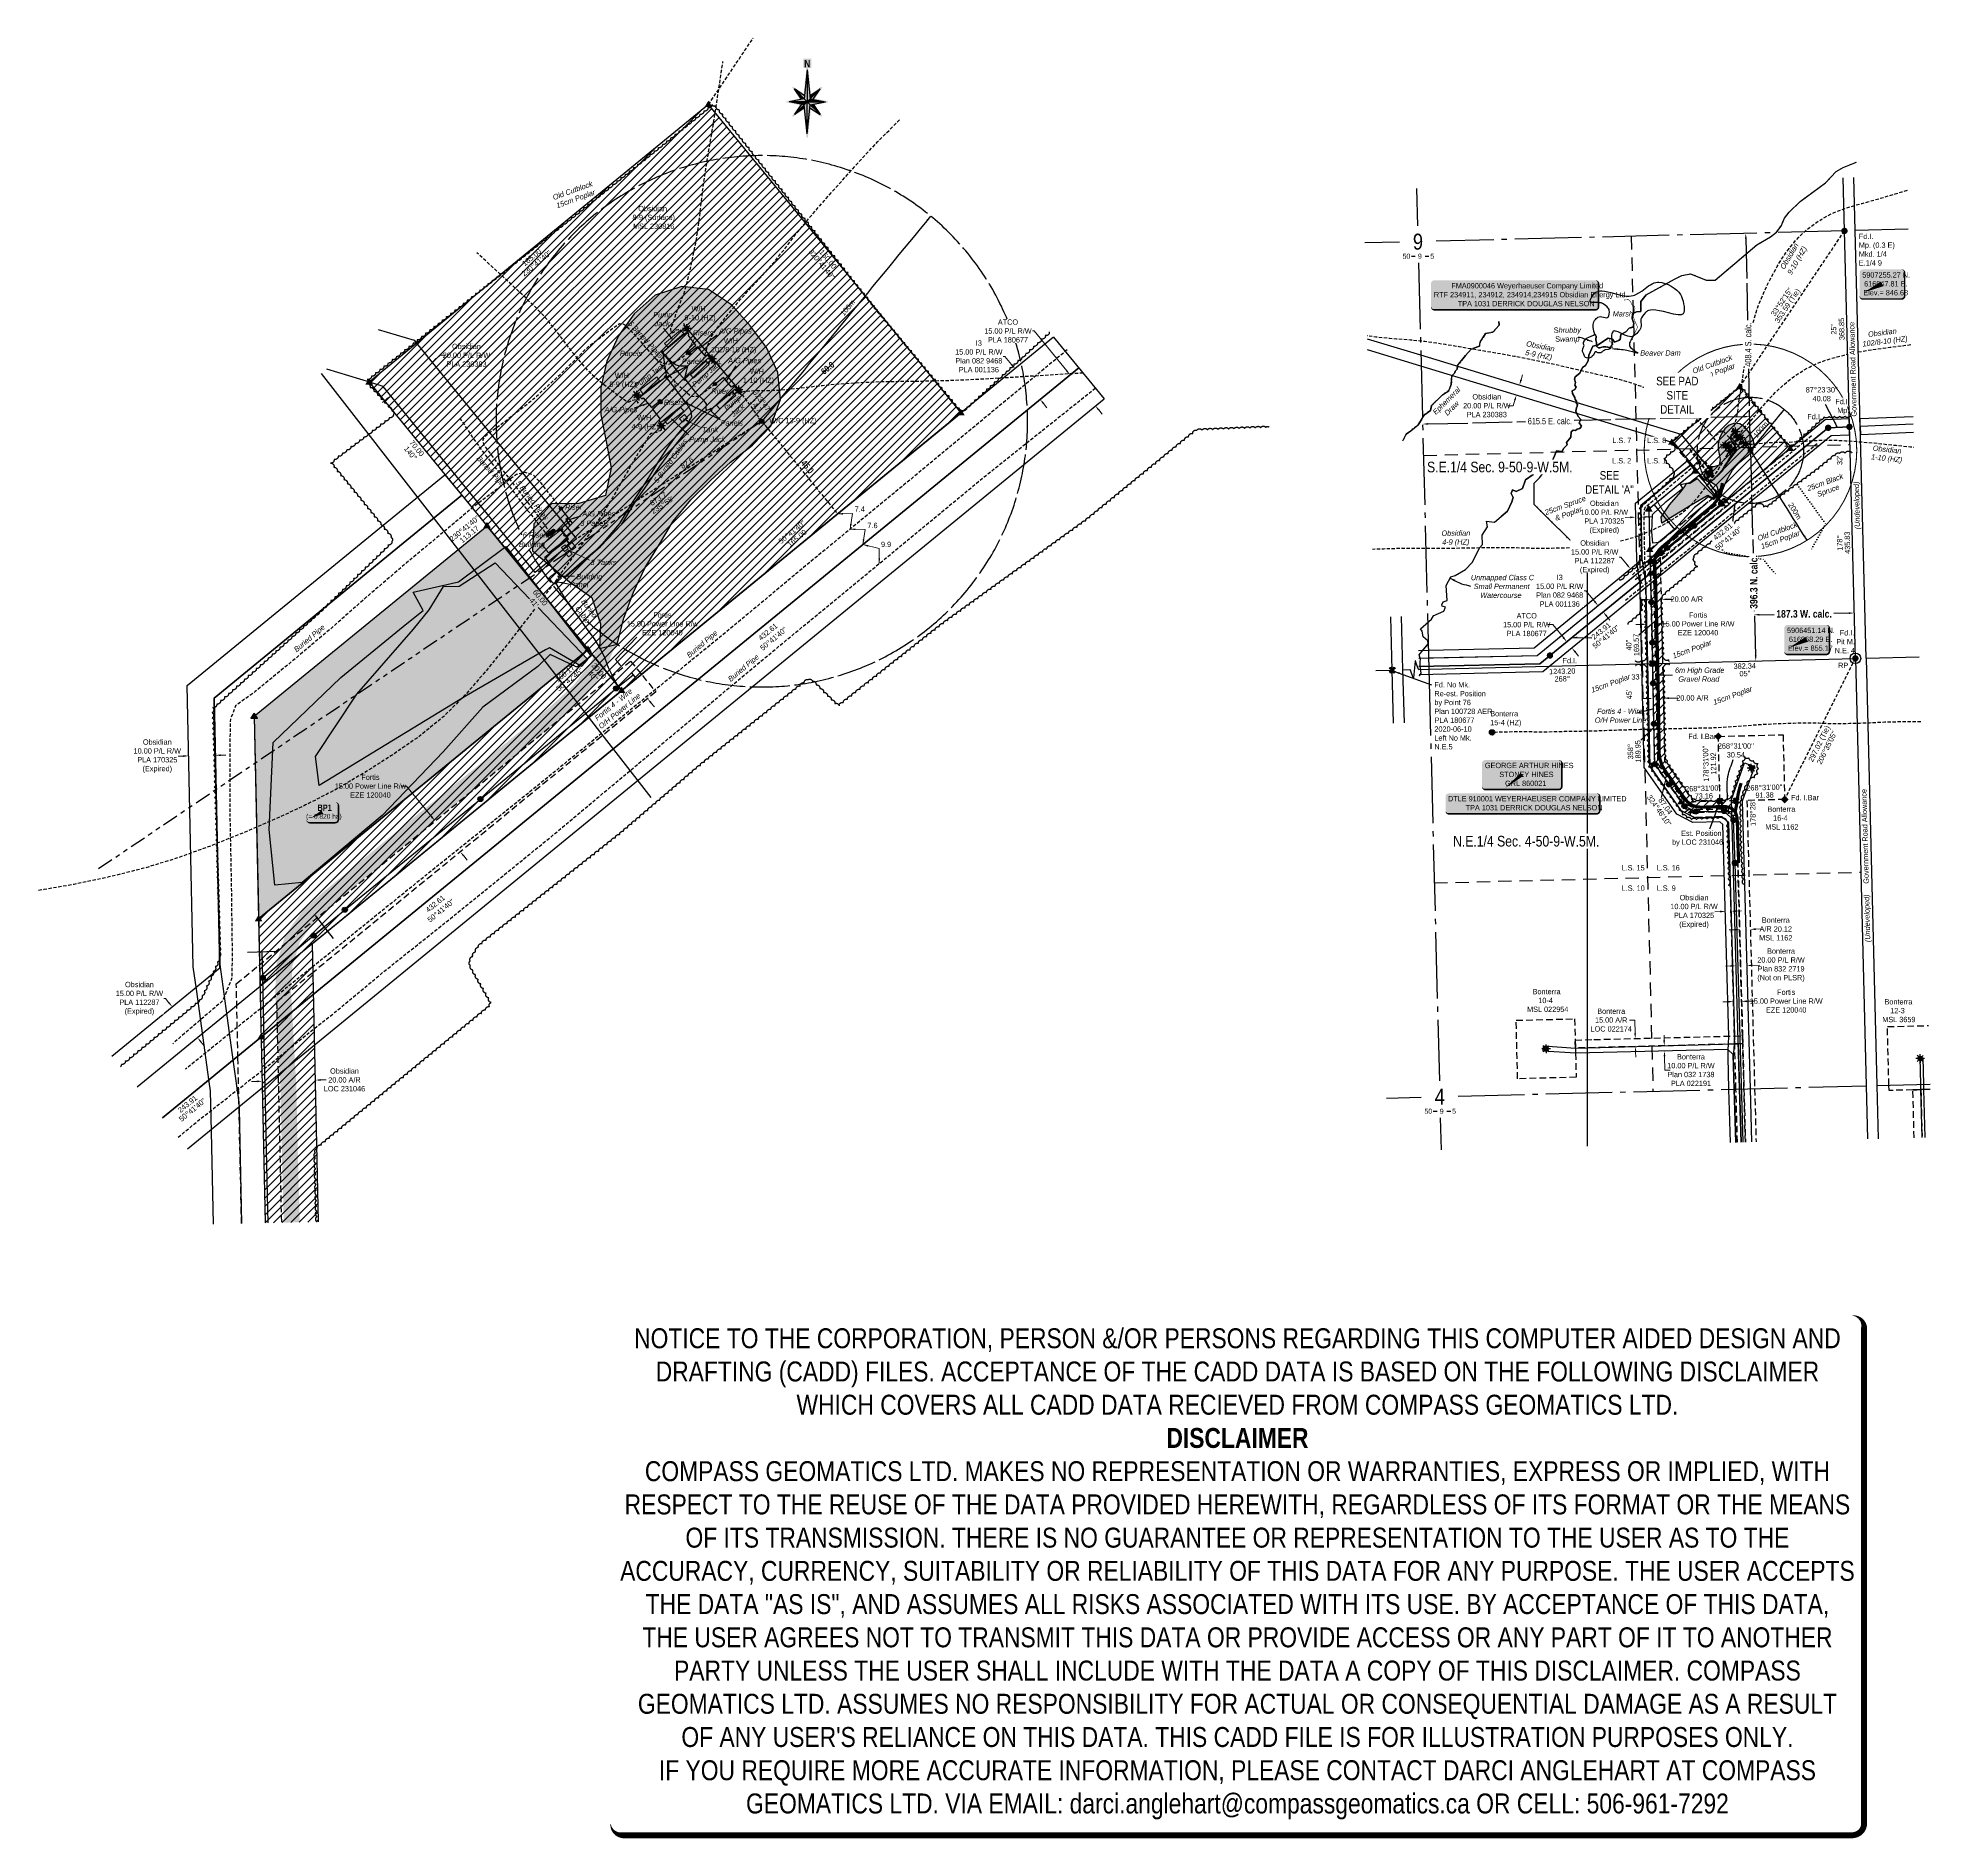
# Model space of a CAD drawing. Extents: x 613550 to 618856, y 5904232 to 5907791.
# Drawn here: x 613550 to 617109, y 5904232 to 5907618 of the extents above; entities that cross this region are included whole.
import ezdxf
from ezdxf.enums import TextEntityAlignment as Align

# ---------------------------------------------------------------- set-up
doc = ezdxf.new("R2010")
doc.units = 0
doc.header["$LTSCALE"] = 5
doc.header["$PDSIZE"] = 0.5
for name, pattern in [('0', [1, 1, 0]), ('DASHED1', [0.375, 0.25, -0.125]), ('foc-ACCESSROAD', [3.75, 2.5, -1.25]), ('foc-BUFFER', [16.75, 15, -1.75]), ('foc-COORDS', [16.75, 15, -1.75]), ('foc-DOT', [1, 0.2, -0.8]), ('foc-DRILLPATH', [14.75, 6, -1.75, 1.75, -1.75, 1.75, -1.75]), ('foc-FLOWLINE', [3.75, 2.5, -1.25]), ('foc-LSD', [8, 5, -3]), ('foc-QUARTERLINE', [33, 25, -3, 2, -3]), ('foc-TIELINE', [1.875, 1.25, -0.625]), ('foc-TOPO', [1, 0.2, -0.8]), ('foc-TOPO-ephemeral', [6.25, 3.125, -0.625, 0.625, -0.625, 0.625, -0.625]), ('foc-TRAV', [1.875, 1.25, -0.625]), ('foc-WHEELTRACKS', [2, 0.4, -1.6]), ('HIDDEN2', [4.7625, 3.175, -1.5875]), ('POWERLINE5', [7.8, 2.4, -0.6, 0.6, -0.6, 0.6, -0.6, 2.4]), ('UG_PIPE', [1.875, 1.25, -0.625])]:
    doc.linetypes.add(name, pattern=pattern)
doc.layers.get('Defpoints').update_dxf_attribs({"color": 9})
for name, color, linetype in [('10', 1, 'Continuous'), ('35', 37, 'Continuous'), ('9', 3, 'Continuous'), ('ABADATA-DRILL-T', 8, 'Continuous'), ('AS-CABLE', 224, 'foc-CABLE'), ('AS-PIPE-AG', 44, 'Continuous'), ('AS-PIPE-UG', 44, 'UG_PIPE'), ('AS-PIPE-UG-T', 44, 'Continuous'), ('AS-POWER', 104, 'foc-POWER'), ('AS-POWER-EXISTING', 72, 'POWERLINE5'), ('AS-ROADS', 254, 'Continuous'), ('AS-SURFACE IMPACT', 7, 'Continuous'), ('AS-SYMBOL', 7, 'Continuous'), ('AUX-BUFFER', 7, 'foc-BUFFER'), ('C-AR', 13, 'foc-ACCESSROAD'), ('C-RW', 13, 'Continuous'), ('C-SYMBOL', 7, 'Continuous'), ('C-WS', 13, 'foc-ACCESSROAD'), ('C-WS-S', 13, 'Continuous'), ('CG-NORTH', 7, 'Continuous'), ('CG-NOTES', 7, 'Continuous'), ('DETAIL-HZ-Existing', 8, 'foc-DOT'), ('DETAIL-T', 7, 'Continuous'), ('DRILL-T', 8, 'Continuous'), ('F-AR', 190, 'foc-ACCESSROAD'), ('F-EZE', 190, 'foc-FLOWLINE'), ('F-RW', 190, 'Continuous'), ('F-WS', 190, 'foc-ACCESSROAD'), ('F-WS-S', 190, 'Continuous'), ('L-AREAREQUIRED', 7, 'Continuous'), ('L-BD', 7, 'Continuous'), ('L-DETAIL-T', 3, 'Continuous'), ('L-MON', 1, 'Continuous'), ('L-ROAD-T', 7, 'Continuous'), ('L-SEC', 7, 'Continuous'), ('L-SECLBL', 7, 'Continuous'), ('L-SECQ', 8, 'foc-QUARTERLINE'), ('L-SECTION-LSD', 7, 'foc-LSD'), ('L-TIE', 7, 'foc-TIELINE'), ('locations_fde85a5f-37e9-4', 7, 'Continuous'), ('P-BUFFER-H 30m', 51, 'Continuous'), ('P-OFFSETS', 7, 'foc-COORDS'), ('P-PDRILLPATH', 12, 'foc-DRILLPATH'), ('P-PROPOSED-EXISTING-H', 59, 'Continuous'), ('P-TEMP-BLOCKS', 250, 'Continuous'), ('P-TEMP-H', 41, 'Continuous'), ('P-TEMP_BORROW PIT', 46, 'Continuous'), ('P-TRAV', 4, 'foc-TRAV'), ('P-TXT', 4, 'Continuous'), ('T-BUSH', 110, '0'), ('T-BUSH-T', 110, 'Continuous'), ('T-CREEK', 160, 'Continuous'), ('T-DRAW', 143, 'foc-TOPO-ephemeral'), ('T-EXISTING TFA', 220, 'HIDDEN2'), ('T-GENERAL', 48, 'foc-TOPO'), ('T-SLOPE', 48, 'Continuous'), ('T-TIE', 201, 'foc-TIELINE'), ('T-VEGETATION CHANGE', 104, 'foc-TOPO'), ('T-WATER', 160, 'Continuous'), ('T-WATER-H', 133, 'Continuous'), ('T-WATER-P3', 160, 'foc-WHEELTRACKS'), ('T-WATER-T', 170, 'Continuous'), ('WETLAND', 143, 'Continuous'), ('WETLAND-T', 146, 'Continuous')]:
    doc.layers.add(name, color=color, linetype=linetype)
for name, color, linetype, lineweight in [('AS-GENERAL', 48, 'Continuous', 18), ('C-AR-T', 13, 'Continuous', 9), ('C-RW-T', 13, 'Continuous', 9), ('C-WS-T', 13, 'Continuous', 9), ('F-AR-T', 190, 'Continuous', 9), ('F-EZE-T', 190, 'Continuous', 9), ('F-RW-T', 190, 'Continuous', 9), ('F-WS-T', 190, 'Continuous', 9), ('T-TEXT', 48, 'Continuous', 18), ('T-TIE-T', 201, 'Continuous', 18)]:
    doc.layers.add(name, color=color, linetype=linetype, lineweight=lineweight)
doc.layers.add('DISCLAIMER', color=7, linetype='Continuous', plot=False)
doc.styles.add('100L', font='ARIALN.TTF', dxfattribs={"height": 11})
doc.styles.add('175L', font='ARIALN.TTF', dxfattribs={"height": 20})
doc.styles.add('80', font='ARIALN.TTF', dxfattribs={"height": 10})
doc.styles.add('80CG', font='ARIALN.TTF', dxfattribs={"height": 10})
doc.styles.add('80L', font='ARIALN.TTF', dxfattribs={"height": 10})
doc.styles.add('80LS', font='ARIALNI.TTF', dxfattribs={"height": 10})
doc.styles.add('BOLD', font='ARIALNB.TTF')
doc.styles.add('foc-LtypeFont', font='ARIALN.TTF', dxfattribs={"height": 7.35})
doc.styles.add('SIMPLEX', font='ARIALN.TTF')
doc.linetypes.add('foc-CABLE', pattern='A,2,-1,["C",foc-LtypeFont,S=0.2,R=0,X=-0.625,Y=-0.75],-1.24,8', length=12.24)
doc.linetypes.add('foc-POWER', pattern='A,6,-1,["P",foc-LtypeFont,S=0.2,R=0,X=-0.625,Y=-0.75],-1.24,4', length=12.24)
doc.linetypes.add('foc-TOPO-flowdirection-NOLINE', pattern='A,0,[">",foc-LtypeFont,S=0.3,R=0,X=0,Y=-0.945],-20,[">",foc-LtypeFont,S=0.3,R=0,X=0,Y=-0.945],0', length=20)
doc.dimstyles.new('CG2011', dxfattribs={"dimscale": 5, "dimtxt": 9, "dimasz": 2, "dimexe": 0.2, "dimexo": 0.0625, "dimgap": 0.5, "dimtad": 0, "dimtih": 1, "dimtoh": 1, "dimzin": 0, "dimdsep": 46, "dimtxsty": '80CG', "dimcen": 0.1, "dimse1": 1, "dimse2": 1, "dimclrd": 256, "dimclrt": 256, "dimaunit": 1, "dimadec": 4, "dimazin": 0, "dimtfac": 0.06, "dimtofl": 0, "dimtmove": 0, "dimatfit": 1, "dimfxl": 0.2, "dimtolj": 1, "dimtzin": 0, "dimlwd": -1, "dimarcsym": 0})
doc.dimstyles.new('Compass 5 000', dxfattribs={"dimscale": 5, "dimtxt": 9, "dimasz": 2, "dimexe": 0.2, "dimexo": 0.0625, "dimgap": 0.5, "dimtad": 0, "dimtih": 1, "dimtoh": 1, "dimzin": 0, "dimdsep": 46, "dimtxsty": '80CG', "dimcen": 0.1, "dimse1": 1, "dimse2": 1, "dimclrd": 256, "dimclrt": 256, "dimaunit": 1, "dimadec": 4, "dimazin": 0, "dimtfac": 0.06, "dimtofl": 0, "dimtmove": 0, "dimatfit": 1, "dimfxl": 0.2, "dimtolj": 1, "dimtzin": 0, "dimlwd": -1, "dimarcsym": 0})
pattern_1 = [(45, (-5237.522, 4320.743), (-7.854851322, 7.854851322), [])]

# ---------------------------------------------------------------- blocks, each defined once
blk = doc.blocks.new('fdia')
at = {"color": 255, "const_width": 1}
blk.add_lwpolyline([(-0.5, 0, 1), (0.5, 0, 1)], format="xyb", close=True, dxfattribs=at)
blk = doc.blocks.new('Fdiaa')
blk.add_blockref('fdia', (0, 0))
blk = doc.blocks.new('fdib')
at = {"color": 1, "const_width": 1.6}
blk.add_lwpolyline([(-0.4, 0, 1), (0.4, 0, 1)], format="xyb", close=True, dxfattribs=at)
at = {"color": 1}
blk.add_circle((0, 0), 0.8, dxfattribs=at)
blk = doc.blocks.new('Fdibb')
blk.add_blockref('fdib', (0, 0))
blk = doc.blocks.new('fdicc')
for name in ['Fdibb', 'Fdiaa']:
    blk.add_blockref(name, (0, 0))
blk = doc.blocks.new('FDI')
blk.add_blockref('fdicc', (0, 0))
blk = doc.blocks.new('TRIA')
blk.add_hatch(color=255).paths.add_polyline_path([(-0.04, 1.52), (-1.47, -0.87), (1.39, -0.87)])
blk = doc.blocks.new('TRIAA')
blk.add_blockref('TRIA', (0, 0))
blk = doc.blocks.new('TRIB')
at = {"color": 1}
blk.add_lwpolyline([(-1.12, -0.67), (-0.04, 1.13), (1.04, -0.67)], close=True, dxfattribs=at)
blk = doc.blocks.new('TRIBB')
blk.add_blockref('TRIB', (0, 0))
blk = doc.blocks.new('TRICC')
for name in ['TRIAA', 'TRIBB']:
    blk.add_blockref(name, (0, 0))
blk = doc.blocks.new('plspike')
blk.add_blockref('TRICC', (0, 0))
blk = doc.blocks.new('GAS')
h = blk.add_hatch(color=255)
h.dxf.hatch_style = 1
edge = h.paths.add_edge_path()
edge.add_arc((0, 0), 0.9, 0, 360)
for p, q in [((-0.81, 0), (-1.62, 0)), ((-0.57, 0.57), (-1.14, 1.14)), ((0, 0.81), (0, 1.62)), ((0.57, 0.57), (1.14, 1.14)), ((1.62, 0), (0.81, 0)), ((-0.57, -0.57), (-1.14, -1.14)), ((0, -0.81), (0, -1.62)), ((1.14, -1.14), (0.57, -0.57))]:
    blk.add_line(p, q)
blk.add_circle((0, 0), 0.8)
blk = doc.blocks.new('RISER')
h = blk.add_hatch(color=255)
h.dxf.hatch_style = 1
edge = h.paths.add_edge_path()
edge.add_arc((0, 0), 0.7, 0, 360)
blk.add_hatch(color=48).paths.add_polyline_path([(0.58, -0.15), (-0.58, -0.15, 0.774597)])
at = {"color": 48}
blk.add_line((-0.58, -0.15), (0.58, -0.15), dxfattribs=at)
blk.add_circle((0, 0), 0.6, dxfattribs=at)
blk = doc.blocks.new('*U551')
at = {"layer": 'AS-POWER'}
blk.add_line((0.69, -0.86), (-0.69, 0.86), dxfattribs=at)
at = {"layer": 'AS-POWER', "flags": 128}
blk.add_lwpolyline([(-1.29, -1.03), (0, 0)], dxfattribs=at)
blk = doc.blocks.new('POWERPOLE')
h = blk.add_hatch(color=255)
edge = h.paths.add_edge_path()
edge.add_arc((0, 0), 0.96, 0, 360)
at = {"linetype": 'Continuous'}
for p, q in [((0.68, -0.68), (-0.68, 0.68)), ((-0.68, -0.68), (0.68, 0.68))]:
    blk.add_line(p, q, dxfattribs=at)
blk.add_circle((0, 0), 0.96, dxfattribs=at)
blk = doc.blocks.new('*U549')
at = {"layer": 'AS-POWER'}
blk.add_line((0.68, -0.86), (-0.68, 0.86), dxfattribs=at)
at = {"layer": 'AS-POWER', "flags": 128}
blk.add_lwpolyline([(-0.82, -0.65), (0, 0)], dxfattribs=at)
blk = doc.blocks.new('*U550')
at = {"layer": 'AS-POWER'}
blk.add_line((1.1, 0.03), (-1.1, -0.03), dxfattribs=at)
at = {"layer": 'AS-POWER', "flags": 128}
blk.add_lwpolyline([(0.05, -1.95), (0, 0)], dxfattribs=at)
blk = doc.blocks.new('*U548')
at = {"layer": 'AS-POWER'}
blk.add_line((-0.31, 1.06), (0.31, -1.06), dxfattribs=at)
at = {"layer": 'AS-POWER', "flags": 128}
blk.add_lwpolyline([(1.26, 0.37), (0, 0)], dxfattribs=at)
blk = doc.blocks.new('*U544')
at = {"layer": 'AS-POWER'}
blk.add_line((-0.89, -0.64), (0.89, 0.64), dxfattribs=at)
at = {"layer": 'AS-POWER', "flags": 128}
blk.add_lwpolyline([(-1.12, 1.55), (0, 0)], dxfattribs=at)
blk = doc.blocks.new('*U545')
at = {"layer": 'AS-POWER'}
blk.add_line((-0.02, 1.1), (0.02, -1.1), dxfattribs=at)
at = {"layer": 'AS-POWER', "flags": 128}
blk.add_lwpolyline([(2.08, 0.04), (0, 0)], dxfattribs=at)
blk = doc.blocks.new('*U546')
at = {"layer": 'AS-POWER'}
blk.add_line((0.01, -1.1), (-0.01, 1.1), dxfattribs=at)
at = {"layer": 'AS-POWER', "flags": 128}
blk.add_lwpolyline([(-1.65, -0.02), (0, 0)], dxfattribs=at)
blk = doc.blocks.new('*U547')
at = {"layer": 'AS-POWER'}
blk.add_line((1.1, 0), (-1.1, 0), dxfattribs=at)
at = {"layer": 'AS-POWER', "flags": 128}
blk.add_lwpolyline([(0, -1.77), (0, 0)], dxfattribs=at)
blk = doc.blocks.new('STRIA')
blk.add_hatch(color=255).paths.add_polyline_path([(-0.04, 1.52), (-1.47, -0.87), (1.39, -0.87)])
blk = doc.blocks.new('STRIAA')
blk.add_blockref('STRIA', (0, 0))
blk = doc.blocks.new('STRIB')
at = {"color": 1}
blk.add_solid([(-1.12, -0.67), (-0.04, 1.13), (1.04, -0.67)], dxfattribs=at)
blk = doc.blocks.new('STRIBB')
blk.add_blockref('STRIB', (0, 0))
blk = doc.blocks.new('STRICC')
for name in ['STRIAA', 'STRIBB']:
    blk.add_blockref(name, (0, 0))
blk = doc.blocks.new('fdspike')
blk.add_blockref('STRICC', (0, 0))
blk = doc.blocks.new('SMONA')
blk.add_hatch(color=255).paths.add_polyline_path([(0, -1.49), (1.49, 0), (0, 1.49), (-1.49, 0)])
blk = doc.blocks.new('SMONAA')
blk.add_blockref('SMONA', (0, 0))
blk = doc.blocks.new('SMONB')
at = {"color": 1}
blk.add_solid([(0, 1.2), (1.2, 0), (-1.2, 0), (0, -1.2)], dxfattribs=at)
blk = doc.blocks.new('SMONBB')
blk.add_blockref('SMONB', (0, 0))
blk = doc.blocks.new('SMONCC')
for name in ['SMONAA', 'SMONBB']:
    blk.add_blockref(name, (0, 0))
blk = doc.blocks.new('FDIBAR')
blk.add_blockref('SMONCC', (0, 0))
blk = doc.blocks.new('TEMP')
h = blk.add_hatch(color=255)
h.dxf.hatch_style = 1
h.paths.add_polyline_path([(0, 0.25), (-0.67, 1.15), (-0.67, 0.67), (-1.15, 0.67), (-0.25, 0), (-1.15, -0.67), (-0.67, -0.67), (-0.67, -1.15), (0, -0.25), (0.67, -1.15), (0.67, -0.67), (1.15, -0.67), (0.25, 0), (1.15, 0.67), (0.67, 0.67), (0.67, 1.15)])
h.paths.add_polyline_path([(0.57, 0.85), (0.57, 0.57), (0.85, 0.57), (0.08, 0), (0.85, -0.57), (0.57, -0.57), (0.57, -0.85), (0, -0.08), (-0.57, -0.85), (-0.57, -0.57), (-0.85, -0.57), (-0.08, 0), (-0.85, 0.57), (-0.57, 0.57), (-0.57, 0.85), (0, 0.08)], flags=16)
h = blk.add_hatch(color=1)
h.dxf.hatch_style = 1
h.paths.add_polyline_path([(0, 0.08), (-0.57, 0.85), (-0.57, 0.57), (-0.85, 0.57), (-0.08, 0), (-0.85, -0.57), (-0.57, -0.57), (-0.57, -0.85), (0, -0.08), (0.57, -0.85), (0.57, -0.57), (0.85, -0.57), (0.08, 0), (0.85, 0.57), (0.57, 0.57), (0.57, 0.85)])
at = {"color": 1}
for p, q in [((-0.08, 0), (0.08, 0)), ((0, 0.08), (0, -0.08))]:
    blk.add_line(p, q, dxfattribs=at)
at = {"color": 255, "flags": 128}
blk.add_lwpolyline([(-0.25, 0), (-1.15, 0.67), (-0.67, 0.67), (-0.67, 1.15), (0, 0.25), (0.67, 1.15), (0.67, 0.67), (1.15, 0.67), (0.25, 0), (1.15, -0.67), (0.67, -0.67), (0.67, -1.15), (0, -0.25), (-0.67, -1.15), (-0.67, -0.67), (-1.15, -0.67)], close=True, dxfattribs=at)
at = {"color": 1, "flags": 128}
blk.add_lwpolyline([(-0.08, 0), (-0.85, 0.57), (-0.57, 0.57), (-0.57, 0.85), (0, 0.08), (0.57, 0.85), (0.57, 0.57), (0.85, 0.57), (0.08, 0), (0.85, -0.57), (0.57, -0.57), (0.57, -0.85), (0, -0.08), (-0.57, -0.85), (-0.57, -0.57), (-0.85, -0.57)], close=True, dxfattribs=at)
blk = doc.blocks.new('L-SECLBL')
at = {"layer": '9', "color": 7}
for p, q in [((-5.1, -27.8), (-12.3, -27.8)), ((20.7, -27.8), (13.5, -27.8))]:
    blk.add_line(p, q, dxfattribs=at)
at = {"layer": '10', "color": 2, "style": 'SIMPLEX'}
blk.add_attdef('SEC', text='', height=30, dxfattribs=at).set_placement((0, 0), align=Align.MIDDLE)
at = {"layer": '10', "color": 5, "style": '80L'}
blk.add_attdef('TWP', text='', height=9.5, dxfattribs=at).set_placement((-14.4, -27.4), align=Align.MIDDLE_RIGHT)
blk.add_attdef('RGE', text='', height=9.5, dxfattribs=at).set_placement((3.6, -27.4), align=Align.MIDDLE_CENTER)
blk.add_attdef('MER', text='', height=9.5, dxfattribs=at).set_placement((23.2, -27.4), align=Align.MIDDLE_LEFT)
blk = doc.blocks.new('*D424')
at = {"layer": 'Defpoints', "color": 0, "transparency": 16777216}
for p in [(616607.6, 5906376.1), (616588.1, 5906354.5), (616608.1, 5906355)]:
    blk.add_point(p, dxfattribs=at)
at = {"layer": 'P-TXT', "transparency": 16777216}
for p, q in [((616577.6, 5906375.5), (616567.6, 5906375.2)), ((616617.6, 5906376.3), (616634.2, 5906376.7))]:
    blk.add_line(p, q, dxfattribs=at)
for points in [[(616577.6, 5906377.1), (616577.7, 5906373.8), (616587.6, 5906375.7)], [(616617.6, 5906378), (616617.7, 5906374.6), (616607.6, 5906376.1)]]:
    blk.add_solid(points, dxfattribs=at)
at = {"layer": 'P-TXT', "transparency": 16777216, "insert": (616661.9, 5906376.7), "char_height": 10, "attachment_point": 5, "style": '80CG'}
blk.add_mtext('\\A1;20.00 A/R', dxfattribs=at)
blk = doc.blocks.new('*D425')
at = {"layer": 'Defpoints', "color": 0, "transparency": 16777216}
for p in [(616494, 5906538.5), (616455.1, 5906526), (616464.6, 5906514.4)]:
    blk.add_point(p, dxfattribs=at)
at = {"layer": 'F-RW-T', "transparency": 16777216}
for p, q in [((616461.3, 5906578.4), (616451.3, 5906578.4)), ((616478.2, 5906557.8), (616461.3, 5906578.4)), ((616500.4, 5906530.7), (616506.7, 5906523))]:
    blk.add_line(p, q, dxfattribs=at)
for points in [[(616479.5, 5906558.9), (616476.9, 5906556.7), (616484.5, 5906550.1)], [(616501.6, 5906531.8), (616499.1, 5906529.7), (616494, 5906538.5)]]:
    blk.add_solid(points, dxfattribs=at)
at = {"layer": 'F-RW-T', "transparency": 16777216, "insert": (616412.2, 5906578.4), "char_height": 10, "attachment_point": 5, "style": '80CG', "bg_fill": 3, "box_fill_scale": 1.1, "bg_fill_color": 256, "bg_fill_true_color": 13158600, "bg_fill_transparency": 0}
blk.add_mtext('\\A1;I3\\P15.00 P/L R/W\\PPlan 082 9468\\PPLA 001136', dxfattribs=at)
blk = doc.blocks.new('*D426')
at = {"layer": 'Defpoints', "color": 0, "transparency": 16777216}
for p in [(616427.7, 5906484.1), (616435.1, 5906470.8), (616437.2, 5906472.5)]:
    blk.add_point(p, dxfattribs=at)
at = {"layer": 'F-RW-T', "transparency": 16777216}
for p, q in [((616399.3, 5906514.5), (616389.3, 5906514.5)), ((616419.2, 5906490.1), (616399.3, 5906514.5)), ((616441.4, 5906463.1), (616447.7, 5906455.3))]:
    blk.add_line(p, q, dxfattribs=at)
for points in [[(616420.5, 5906491.2), (616417.9, 5906489.1), (616425.6, 5906482.4)], [(616442.7, 5906464.1), (616440.1, 5906462), (616435.1, 5906470.8)]]:
    blk.add_solid(points, dxfattribs=at)
at = {"layer": 'F-RW-T', "transparency": 16777216, "insert": (616350.2, 5906514.5), "char_height": 10, "attachment_point": 5, "style": '80CG'}
blk.add_mtext('\\A1;ATCO\\P15.00 P/L R/W\\PPLA 180677', dxfattribs=at)
blk = doc.blocks.new('label_road_undeveloped')
at = {"layer": 'L-ROAD-T', "style": '80L'}
blk.add_text('Government Road Allowance', height=10, dxfattribs=at).set_placement((0, 0), align=Align.MIDDLE_CENTER)
at = {"layer": 'T-TEXT', "style": '80LS'}
blk.add_text('(Undeveloped)', height=10, dxfattribs=at).set_placement((-154.2, 0), align=Align.MIDDLE_CENTER)
blk = doc.blocks.new('*D428')
at = {"layer": 'C-RW-T', "transparency": 16777216}
for p, q in [((616527.1, 5906641.6), (616517.1, 5906641.6)), ((616539.1, 5906627), (616527.1, 5906641.6)), ((616561.2, 5906599.9), (616567.6, 5906592.2))]:
    blk.add_line(p, q, dxfattribs=at)
for points in [[(616540.3, 5906628.1), (616537.8, 5906625.9), (616545.4, 5906619.3)], [(616562.5, 5906601), (616559.9, 5906598.9), (616554.9, 5906607.7)]]:
    blk.add_solid(points, dxfattribs=at)
at = {"layer": 'Defpoints', "color": 0, "transparency": 16777216}
for p in [(616535.6, 5906591.9), (616554.9, 5906607.7)]:
    blk.add_point(p, dxfattribs=at)
at = {"layer": 'C-RW-T', "transparency": 16777216, "insert": (616478, 5906641.6), "char_height": 10, "attachment_point": 5, "style": '80CG', "bg_fill": 3, "box_fill_scale": 1.1, "bg_fill_color": 256, "bg_fill_true_color": 13158600, "bg_fill_transparency": 0}
blk.add_mtext('\\A1;Obsidian\\P15.00 P/L R/W\\PPLA 112287\\P(Expired)', dxfattribs=at)
at = {"layer": 'Defpoints', "color": 0, "transparency": 16777216}
blk.add_point((616526.1, 5906603.5), dxfattribs=at)
blk = doc.blocks.new('*U431')
h = blk.add_hatch(color=59)
edge = h.paths.add_edge_path()
edge.add_line((-69, -28.5), (69, -28.5))
edge.add_arc((69, -22.5), 6, 270, 360)
edge.add_line((75, -22.5), (75, 21))
edge.add_arc((69, 21), 6, 0, 90)
edge.add_line((69, 27), (-69, 27))
edge.add_arc((-69, 21), 6, 90, 180)
edge.add_line((-75, 21), (-75, -22.5))
edge.add_arc((-69, -22.5), 6, 180, 270)
at = {"color": 1, "flags": 128}
blk.add_lwpolyline([(-69, -28.5, 3, 3, 0), (69, -28.5, 3, 3, 0.414214), (75, -22.5, 3, 3, 0), (75, 21, 3, 0, 0.414214), (69, 27, 0, 0, 0), (-69, 27, 0, 0, 0.414214), (-75, 21, 0, 0, 0), (-75, -22.5, 0, 3, 0.414214)], format="xyseb", close=True, dxfattribs=at)
blk.add_lwpolyline([(-31.7, -25.6, 0, 7.5, 0), (0, 0, 0, 0, 0)], format="xyseb", dxfattribs=at)
at = {"color": 1, "style": '80'}
blk.add_attdef('ENTER_TEXT_001', (-36, -5), '', height=10, dxfattribs=at)
blk = doc.blocks.new('*D432')
at = {"layer": 'C-RW-T', "transparency": 16777216}
for p, q in [((616545.3, 5906716.5), (616535.3, 5906716.3)), ((616575.3, 5906717.2), (616585.3, 5906717.4))]:
    blk.add_line(p, q, dxfattribs=at)
for points in [[(616545.2, 5906718.2), (616545.3, 5906714.8), (616555.3, 5906716.7)], [(616575.2, 5906718.8), (616575.3, 5906715.5), (616565.3, 5906716.9)]]:
    blk.add_solid(points, dxfattribs=at)
at = {"layer": 'Defpoints', "color": 0, "transparency": 16777216}
for p in [(616555.1, 5906722.6), (616555.3, 5906716.7), (616565.1, 5906722.8)]:
    blk.add_point(p, dxfattribs=at)
at = {"layer": 'C-RW-T', "transparency": 16777216, "insert": (616496.2, 5906716.3), "char_height": 10, "attachment_point": 5, "style": '80CG'}
blk.add_mtext('\\A1;Obsidian\\P10.00 P/L R/W\\PPLA 170325\\P(Expired)', dxfattribs=at)
blk = doc.blocks.new('*D433')
at = {"layer": 'Defpoints', "color": 0, "transparency": 16777216}
for p in [(616521.5, 5905735.1), (616521.8, 5905720.1), (616554.7, 5905720.9)]:
    blk.add_point(p, dxfattribs=at)
at = {"layer": 'F-AR-T', "transparency": 16777216}
for p, q in [((616553.4, 5905770.6), (616543.4, 5905770.6)), ((616554.1, 5905745.9), (616553.4, 5905770.6)), ((616554.9, 5905710.9), (616555.2, 5905700.9))]:
    blk.add_line(p, q, dxfattribs=at)
for points in [[(616555.7, 5905746), (616552.4, 5905745.9), (616554.3, 5905735.9)], [(616556.6, 5905711), (616553.3, 5905710.9), (616554.7, 5905720.9)]]:
    blk.add_solid(points, dxfattribs=at)
at = {"layer": 'F-AR-T', "transparency": 16777216, "insert": (616509.1, 5905770.6), "char_height": 10, "attachment_point": 5, "style": '80CG'}
blk.add_mtext('\\A1;Bonterra\\P15.00 A/R\\PLOC 022174 ', dxfattribs=at)
blk = doc.blocks.new('*D434')
at = {"layer": 'Defpoints', "color": 0, "transparency": 16777216}
for p in [(616608.9, 5905722.3), (616650.9, 5905723.4), (616651.2, 5905713.4)]:
    blk.add_point(p, dxfattribs=at)
at = {"layer": 'F-RW-T', "transparency": 16777216}
for p, q in [((616608.6, 5905732.3), (616608.4, 5905742.3)), ((616609.4, 5905702.3), (616610.1, 5905676.5)), ((616610.1, 5905676.5), (616620.1, 5905676.5))]:
    blk.add_line(p, q, dxfattribs=at)
for points in [[(616610.3, 5905732.3), (616607, 5905732.2), (616608.9, 5905722.3)], [(616611.1, 5905702.3), (616607.7, 5905702.3), (616609.2, 5905712.3)]]:
    blk.add_solid(points, dxfattribs=at)
at = {"layer": 'F-RW-T', "transparency": 16777216, "insert": (616659.1, 5905676.5), "char_height": 10, "attachment_point": 5, "style": '80CG'}
blk.add_mtext('\\A1;Bonterra\\P10.00 P/L R/W\\PPlan 032 1738\\PPLA 022191', dxfattribs=at)
blk = doc.blocks.new('*D435')
at = {"layer": 'Defpoints', "color": 0, "transparency": 16777216}
for p in [(616750.4, 5905952.5), (616750.7, 5905940.9), (616770.5, 5905953)]:
    blk.add_point(p, dxfattribs=at)
at = {"layer": 'F-AR-T', "transparency": 16777216}
for p, q in [((616740.7, 5905940.6), (616730.7, 5905940.4)), ((616780.8, 5905941.7), (616790.8, 5905942))]:
    blk.add_line(p, q, dxfattribs=at)
for points in [[(616740.6, 5905942.3), (616740.7, 5905939), (616750.7, 5905940.9)], [(616780.7, 5905943.4), (616780.8, 5905940), (616770.8, 5905941.4)]]:
    blk.add_solid(points, dxfattribs=at)
at = {"layer": 'F-AR-T', "transparency": 16777216, "insert": (616818.6, 5905942), "char_height": 10, "attachment_point": 5, "style": '80CG'}
blk.add_mtext('\\A1;Bonterra\\PA/R 20.12\\PMSL 1162', dxfattribs=at)
blk = doc.blocks.new('*D439')
at = {"layer": 'Defpoints', "color": 0, "transparency": 16777216}
for p in [(616743.6, 5905881.4), (616763.6, 5905881.9), (616763.8, 5905873.2)]:
    blk.add_point(p, dxfattribs=at)
at = {"layer": 'F-RW-T', "transparency": 16777216}
for p, q in [((616733.9, 5905872.4), (616723.9, 5905872.1)), ((616773.8, 5905873.5), (616788.9, 5905873.9))]:
    blk.add_line(p, q, dxfattribs=at)
for points in [[(616733.8, 5905874.1), (616733.9, 5905870.7), (616743.9, 5905872.7)], [(616773.8, 5905875.2), (616773.9, 5905871.9), (616763.8, 5905873.2)]]:
    blk.add_solid(points, dxfattribs=at)
at = {"layer": 'F-RW-T', "transparency": 16777216, "insert": (616828.5, 5905873.9), "char_height": 10, "attachment_point": 5, "style": '80CG'}
blk.add_mtext('\\A1;Bonterra\\P20.00 P/L R/W\\PPlan 832 2719\\P(Not on PLSR)', dxfattribs=at)
blk = doc.blocks.new('*D440')
at = {"layer": 'C-RW-T', "transparency": 16777216}
for p, q in [((616714, 5905974.8), (616704, 5905974.5)), ((616744.4, 5905975.6), (616754.4, 5905975.9))]:
    blk.add_line(p, q, dxfattribs=at)
for points in [[(616713.9, 5905976.5), (616714, 5905973.1), (616724, 5905975.1)], [(616744.3, 5905977.3), (616744.4, 5905974), (616734.4, 5905975.4)]]:
    blk.add_solid(points, dxfattribs=at)
at = {"layer": 'Defpoints', "color": 0, "transparency": 16777216}
for p in [(616734.4, 5905975.4), (616727.8, 5905839.1), (616738.2, 5905839.4)]:
    blk.add_point(p, dxfattribs=at)
at = {"layer": 'C-RW-T', "transparency": 16777216, "insert": (616664.9, 5905974.5), "char_height": 10, "attachment_point": 5, "style": '80CG'}
blk.add_mtext('\\A1;Obsidian\\P10.00 P/L R/W\\PPLA 170325\\P(Expired)', dxfattribs=at)
blk = doc.blocks.new('*D441')
at = {"layer": 'C-RW-T', "transparency": 16777216}
for p, q in [((616339.5, 5906975), (616342.4, 5906984.5)), ((616327.8, 5906936.7), (616324.7, 5906926.4)), ((616324.7, 5906926.4), (616314.7, 5906926.4))]:
    blk.add_line(p, q, dxfattribs=at)
for points in [[(616337.9, 5906975.5), (616341, 5906974.5), (616336.5, 5906965.4)], [(616326.2, 5906937.2), (616329.4, 5906936.2), (616330.7, 5906946.3)]]:
    blk.add_solid(points, dxfattribs=at)
at = {"layer": 'Defpoints', "color": 0, "transparency": 16777216}
for p in [(616308.9, 5906973.8), (616303, 5906954.7), (616330.7, 5906946.3)]:
    blk.add_point(p, dxfattribs=at)
at = {"layer": 'C-RW-T', "transparency": 16777216, "insert": (616275.1, 5906926.4), "char_height": 10, "attachment_point": 5, "style": '80CG'}
blk.add_mtext('\\A1;Obsidian\\P20.00 P/L R/W\\PPLA 230383', dxfattribs=at)
blk = doc.blocks.new('*D442')
at = {"layer": 'Defpoints', "color": 0, "transparency": 16777216}
for p in [(616575.7, 5906516.8), (616575.7, 5906515.2), (616590.6, 5906517.2)]:
    blk.add_point(p, dxfattribs=at)
at = {"layer": 'F-EZE-T', "transparency": 16777216}
for p, q in [((616565.7, 5906515), (616555.7, 5906514.8)), ((616600.7, 5906515.8), (616613.3, 5906516))]:
    blk.add_line(p, q, dxfattribs=at)
for points in [[(616565.7, 5906516.7), (616565.7, 5906513.3), (616575.7, 5906515.2)], [(616600.6, 5906517.4), (616600.7, 5906514.1), (616590.7, 5906515.6)]]:
    blk.add_solid(points, dxfattribs=at)
at = {"layer": 'F-EZE-T', "transparency": 16777216, "insert": (616672.4, 5906516), "char_height": 10, "attachment_point": 5, "style": '80CG'}
blk.add_mtext('\\A1;Fortis\\P15.00 Power Line R/W\\PEZE 120040 ', dxfattribs=at)
blk = doc.blocks.new('*D443')
at = {"layer": 'Defpoints', "color": 0, "transparency": 16777216}
for p in [(616738.8, 5905819.6), (616739.1, 5905805.4), (616753.8, 5905819.9)]:
    blk.add_point(p, dxfattribs=at)
at = {"layer": 'F-EZE-T', "transparency": 16777216}
for p, q in [((616729.1, 5905805.2), (616719.1, 5905805)), ((616764.1, 5905806), (616779.1, 5905806.3))]:
    blk.add_line(p, q, dxfattribs=at)
for points in [[(616729.1, 5905806.9), (616729.2, 5905803.6), (616739.1, 5905805.4)], [(616764.1, 5905807.7), (616764.2, 5905804.3), (616754.1, 5905805.8)]]:
    blk.add_solid(points, dxfattribs=at)
at = {"layer": 'F-EZE-T', "transparency": 16777216, "insert": (616838.2, 5905806.3), "char_height": 10, "attachment_point": 5, "style": '80CG'}
blk.add_mtext('\\A1;Fortis\\P15.00 Power Line R/W\\PEZE 120040 ', dxfattribs=at)
blk = doc.blocks.new('*U454')
h = blk.add_hatch(color=255)
edge = h.paths.add_edge_path()
edge.add_line((-139, -20), (139, -20))
edge.add_arc((139, -14), 6, 270, 360)
edge.add_line((145, -14), (145, 12.5))
edge.add_arc((139, 12.5), 6, 0, 90)
edge.add_line((139, 18.5), (-139, 18.5))
edge.add_arc((-139, 12.5), 6, 90, 180)
edge.add_line((-145, 12.5), (-145, -14))
edge.add_arc((-139, -14), 6, 180, 270)
at = {"color": 44, "flags": 128}
blk.add_lwpolyline([(-139, -20, 3, 3, 0), (139, -20, 3, 3, 0.414214), (145, -14, 3, 3, 0), (145, 12.5, 3, 0, 0.414214), (139, 18.5, 0, 0, 0), (-139, 18.5, 0, 0, 0.414214), (-145, 12.5, 0, 0, 0), (-145, -14, 0, 3, 0.414214)], format="xyseb", close=True, dxfattribs=at)
at = {"color": 44, "style": '80'}
blk.add_attdef('ENTER_TEXT_001', (-36, -5), '', height=10, dxfattribs=at)
blk = doc.blocks.new('*U453')
h = blk.add_hatch(color=255)
edge = h.paths.add_edge_path()
edge.add_line((-151.5, -28.5), (151.5, -28.5))
edge.add_arc((151.5, -22.5), 6, 270, 360)
edge.add_line((157.5, -22.5), (157.5, 21))
edge.add_arc((151.5, 21), 6, 0, 90)
edge.add_line((151.5, 27), (-151.5, 27))
edge.add_arc((-151.5, 21), 6, 90, 180)
edge.add_line((-157.5, 21), (-157.5, -22.5))
edge.add_arc((-151.5, -22.5), 6, 180, 270)
at = {"color": 44, "flags": 128}
blk.add_lwpolyline([(-151.5, -28.5, 3, 3, 0), (151.5, -28.5, 3, 3, 0.414214), (157.5, -22.5, 3, 3, 0), (157.5, 21, 3, 0, 0.414214), (151.5, 27, 0, 0, 0), (-151.5, 27, 0, 0, 0.414214), (-157.5, 21, 0, 0, 0), (-157.5, -22.5, 0, 3, 0.414214)], format="xyseb", close=True, dxfattribs=at)
at = {"color": 44, "style": '80'}
blk.add_attdef('ENTER_TEXT_001', (-36, -5), '', height=10, dxfattribs=at)
blk = doc.blocks.new('*U457')
h = blk.add_hatch(color=254)
edge = h.paths.add_edge_path()
edge.add_line((-36.5, -28.5), (36.5, -28.5))
edge.add_arc((36.5, -22.5), 6, 270, 360)
edge.add_line((42.5, -22.5), (42.5, 21))
edge.add_arc((36.5, 21), 6, 0, 90)
edge.add_line((36.5, 27), (-36.5, 27))
edge.add_arc((-36.5, 21), 6, 90, 180)
edge.add_line((-42.5, 21), (-42.5, -22.5))
edge.add_arc((-36.5, -22.5), 6, 180, 270)
at = {"color": 1, "flags": 128}
blk.add_lwpolyline([(-36.5, -28.5, 3, 3, 0), (36.5, -28.5, 3, 3, 0.414214), (42.5, -22.5, 3, 3, 0), (42.5, 21, 3, 0, 0.414214), (36.5, 27, 0, 0, 0), (-36.5, 27, 0, 0, 0.414214), (-42.5, 21, 0, 0, 0), (-42.5, -22.5, 0, 3, 0.414214)], format="xyseb", close=True, dxfattribs=at)
blk.add_lwpolyline([(-33.6, -15.8, 0, 10, 0), (0, 0, 5, 5, 0)], format="xyseb", dxfattribs=at)
at = {"color": 1, "style": '80'}
blk.add_attdef('ENTER_TEXT_001', (-36, -5), '', height=10, dxfattribs=at)
blk = doc.blocks.new('*U458')
at = {"layer": '35', "color": 3}
blk.add_circle((0, 0), 10, dxfattribs=at)
at = {"layer": '35', "color": 3, "style": '80'}
blk.add_attdef('RP_001', (-32.4, -18.3), '', height=10, dxfattribs=at)
blk = doc.blocks.new('*D479')
at = {"layer": 'Defpoints', "color": 0, "transparency": 16777216}
for p in [(616777.5, 5906533.1), (616966, 5906536.4), (616966, 5906536.4)]:
    blk.add_point(p, dxfattribs=at)
at = {"layer": 'P-OFFSETS', "transparency": 16777216}
for p, q in [((616787.5, 5906533.3), (616815.8, 5906533.7)), ((616956, 5906536.2), (616927.8, 5906535.7))]:
    blk.add_line(p, q, dxfattribs=at)
for points in [[(616956, 5906537.8), (616956.1, 5906534.5), (616966, 5906536.4)], [(616787.5, 5906534.9), (616787.6, 5906531.6), (616777.5, 5906533.1)]]:
    blk.add_solid(points, dxfattribs=at)
at = {"layer": 'P-OFFSETS', "transparency": 16777216, "insert": (616871.8, 5906534.7), "char_height": 10, "attachment_point": 5, "style": '80CG'}
blk.add_mtext('\\A1;{\\fArial Narrow|b1|i0|c0|p34;\\H1.4x;\\C14;187.3 W. calc.}', dxfattribs=at)
blk = doc.blocks.new('*D480')
at = {"layer": 'Defpoints', "color": 0, "transparency": 16777216}
for p in [(616769.6, 5906906), (616154.4, 5906891.9), (616154.4, 5906891.9)]:
    blk.add_point(p, dxfattribs=at)
at = {"layer": 'P-OFFSETS', "transparency": 16777216}
for p, q in [((616164.4, 5906892.1), (616348, 5906896.4)), ((616759.6, 5906905.8), (616439.7, 5906898.5))]:
    blk.add_line(p, q, dxfattribs=at)
for points in [[(616164.3, 5906893.8), (616164.4, 5906890.5), (616154.4, 5906891.9)], [(616759.6, 5906907.5), (616759.7, 5906904.2), (616769.6, 5906906)]]:
    blk.add_solid(points, dxfattribs=at)
at = {"layer": 'P-OFFSETS', "transparency": 16777216, "insert": (616393.8, 5906897.4), "char_height": 10, "attachment_point": 5, "style": '80CG'}
blk.add_mtext('\\A1;{\\H1.2x;615.5 E. calc.}', dxfattribs=at)
blk = doc.blocks.new('*D481')
at = {"layer": 'Defpoints', "color": 0, "transparency": 16777216}
for p in [(616771, 5906842.4), (616781, 5906446.4), (616781, 5906446.4)]:
    blk.add_point(p, dxfattribs=at)
at = {"layer": 'P-OFFSETS', "transparency": 16777216}
for p, q in [((616771, 5906842.4), (616775.9, 5906649.3)), ((616780.8, 5906456.4), (616778.7, 5906540.3))]:
    blk.add_line(p, q, dxfattribs=at)
blk.add_solid([(616782.5, 5906456.4), (616779.1, 5906456.4), (616781, 5906446.4)], dxfattribs=at)
at = {"layer": 'P-OFFSETS', "transparency": 16777216, "insert": (616777.3, 5906594.8), "char_height": 10, "attachment_point": 5, "rotation": 90, "style": '80CG', "bg_fill": 3, "box_fill_scale": 1.1, "bg_fill_color": 256, "bg_fill_true_color": 13158600, "bg_fill_transparency": 0}
blk.add_mtext('\\A1;{\\fArial Narrow|b1|i0|c0|p34;\\H1.4x;\\C14;396.3 N. calc.}', dxfattribs=at)
blk = doc.blocks.new('_None')
blk = doc.blocks.new('*D482')
at = {"layer": 'Defpoints', "color": 0, "transparency": 16777216}
for p in [(616762.1, 5907250.6), (616762.1, 5907250.6), (616771, 5906842.4)]:
    blk.add_point(p, dxfattribs=at)
at = {"layer": 'P-OFFSETS', "transparency": 16777216}
for p, q in [((616762.3, 5907240.6), (616765.7, 5907087.5)), ((616771, 5906842.4), (616767.7, 5906995.5))]:
    blk.add_line(p, q, dxfattribs=at)
blk.add_solid([(616764, 5907240.6), (616760.7, 5907240.6), (616762.1, 5907250.6)], dxfattribs=at)
at = {"layer": 'P-OFFSETS', "transparency": 16777216, "insert": (616766.7, 5907041.5), "char_height": 10, "attachment_point": 5, "rotation": 90, "style": '80CG'}
blk.add_mtext('\\A1;{\\H1.2x;408.4 S. calc.}', dxfattribs=at)
blk = doc.blocks.new('*D483')
at = {"layer": 'C-AR-T', "transparency": 16777216}
for p, q in [((613961.8, 5905655.3), (613951.8, 5905655.1)), ((614081.7, 5905657.9), (614092.3, 5905658.1))]:
    blk.add_line(p, q, dxfattribs=at)
for points in [[(613961.7, 5905657), (613961.8, 5905653.6), (613971.8, 5905655.5)], [(614081.7, 5905659.6), (614081.7, 5905656.2), (614071.7, 5905657.7)]]:
    blk.add_solid(points, dxfattribs=at)
at = {"layer": 'Defpoints', "color": 0, "transparency": 16777216}
for p in [(614071.7, 5905657.7), (613978.2, 5905358.1), (614078.1, 5905360.2)]:
    blk.add_point(p, dxfattribs=at)
at = {"layer": 'C-AR-T', "transparency": 16777216, "insert": (614126.6, 5905658.1), "char_height": 10, "attachment_point": 5, "style": '80CG'}
blk.add_mtext('\\A1;Obsidian\\P20.00 A/R\\PLOC 231046', dxfattribs=at)
blk = doc.blocks.new('*D485')
at = {"layer": 'C-RW-T', "transparency": 16777216}
for p, q in [((613823.6, 5906267.4), (613813.6, 5906267.2)), ((613893.5, 5906268.9), (613903.5, 5906269.1))]:
    blk.add_line(p, q, dxfattribs=at)
for points in [[(613823.5, 5906269.1), (613823.6, 5906265.7), (613833.6, 5906267.6)], [(613893.5, 5906270.6), (613893.6, 5906267.3), (613883.5, 5906268.7)]]:
    blk.add_solid(points, dxfattribs=at)
at = {"layer": 'Defpoints', "color": 0, "transparency": 16777216}
for p in [(613832.9, 5906296.9), (613882.9, 5906298), (613833.6, 5906267.6)]:
    blk.add_point(p, dxfattribs=at)
at = {"layer": 'C-RW-T', "transparency": 16777216, "insert": (613774.5, 5906267.2), "char_height": 10, "attachment_point": 5, "style": '80CG'}
blk.add_mtext('\\A1;Obsidian\\P10.00 P/L R/W\\PPLA 170325\\P(Expired)', dxfattribs=at)
blk = doc.blocks.new('*D484')
at = {"layer": 'C-RW-T', "transparency": 16777216}
for p, q in [((613790, 5905811), (613780, 5905811)), ((613796.4, 5905803.2), (613790, 5905811)), ((613856.5, 5905729.7), (613862.9, 5905722))]:
    blk.add_line(p, q, dxfattribs=at)
for points in [[(613797.6, 5905804.3), (613795.1, 5905802.2), (613802.7, 5905795.5)], [(613857.8, 5905730.8), (613855.2, 5905728.7), (613850.2, 5905737.5)]]:
    blk.add_solid(points, dxfattribs=at)
at = {"layer": 'Defpoints', "color": 0, "transparency": 16777216}
for p in [(613850.2, 5905737.5), (613687.9, 5905701.5), (613735.4, 5905643.5)]:
    blk.add_point(p, dxfattribs=at)
at = {"layer": 'C-RW-T', "transparency": 16777216, "insert": (613740.9, 5905811), "char_height": 10, "attachment_point": 5, "style": '80CG', "bg_fill": 3, "box_fill_scale": 1.1, "bg_fill_color": 256, "bg_fill_true_color": 13158600, "bg_fill_transparency": 0}
blk.add_mtext('\\A1;Obsidian\\P15.00 P/L R/W\\PPLA 112287\\P(Expired)', dxfattribs=at)
blk = doc.blocks.new('WC')
at = {"layer": 'L-MON'}
h = blk.add_hatch(color=255, dxfattribs=at)
h.dxf.hatch_style = 1
edge = h.paths.add_edge_path()
edge.add_arc((0, 0), 0.9, 0, 360)
at = {"layer": 'L-MON', "color": 240, "flags": 128}
for points in [[(-0.62, 0.5), (-1.23, 1.12)], [(0.52, 0.61), (1.13, 1.21)], [(-1.18, -1.18), (-0.56, -0.57)], [(1.16, -1.18), (0.56, -0.57)]]:
    blk.add_lwpolyline(points, dxfattribs=at)
at = {"layer": 'L-MON', "color": 240}
for radius in [0.8, 0.373]:
    blk.add_circle((0, 0), radius, dxfattribs=at)
blk = doc.blocks.new('*D486')
at = {"layer": 'C-RW-T', "transparency": 16777216}
for p, q in [((614298.7, 5907014.8), (614306.5, 5907021.2)), ((614306.5, 5907021.2), (614316.5, 5907021.2)), ((614205.9, 5906938.9), (614198.1, 5906932.6))]:
    blk.add_line(p, q, dxfattribs=at)
for points in [[(614297.7, 5907016.1), (614299.8, 5907013.5), (614291, 5907008.5)], [(614204.8, 5906940.2), (614206.9, 5906937.6), (614213.6, 5906945.2)]]:
    blk.add_solid(points, dxfattribs=at)
at = {"layer": 'Defpoints', "color": 0, "transparency": 16777216}
for p in [(614304.4, 5906992.1), (614213.6, 5906945.2), (614227, 5906928.9)]:
    blk.add_point(p, dxfattribs=at)
at = {"layer": 'C-RW-T', "transparency": 16777216, "insert": (614356, 5907021.2), "char_height": 10, "attachment_point": 5, "style": '80CG'}
blk.add_mtext('\\A1;Obsidian\\P20.00 P/L R/W\\PPLA 230383', dxfattribs=at)
blk = doc.blocks.new('*U487')
h = blk.add_hatch(color=191)
edge = h.paths.add_edge_path()
edge.add_line((-24, -20), (24, -20))
edge.add_arc((24, -14), 6, 270, 360)
edge.add_line((30, -14), (30, 12.5))
edge.add_arc((24, 12.5), 6, 0, 90)
edge.add_line((24, 18.5), (-24, 18.5))
edge.add_arc((-24, 12.5), 6, 90, 180)
edge.add_line((-30, 12.5), (-30, -14))
edge.add_arc((-24, -14), 6, 180, 270)
at = {"color": 250, "flags": 128}
blk.add_lwpolyline([(-24, -20, 3, 3, 0), (24, -20, 3, 3, 0.414214), (30, -14, 3, 3, 0), (30, 12.5, 3, 0, 0.414214), (24, 18.5, 0, 0, 0), (-24, 18.5, 0, 0, 0.414214), (-30, 12.5, 0, 0, 0), (-30, -14, 0, 3, 0.414214)], format="xyseb", close=True, dxfattribs=at)
at = {"flags": 128}
blk.add_lwpolyline([(-21.6, -11.1, 0, 7.5, 0), (0, 0, 0, 0, 0)], format="xyseb", dxfattribs=at)
at = {"color": 250}
for tag, p, height, style in [('TEMP_AREA_W1_001', (-9.2, 2.2), 12, 'BOLD'), ('ENTER_TEXT_001', (-30.7, -12.5), 9, '80')]:
    blk.add_attdef(tag, p, '', height=height, dxfattribs=dict(at, style=style))
blk = doc.blocks.new('*D488')
at = {"layer": 'Defpoints', "color": 0, "transparency": 16777216}
for p in [(615538.8, 5906926.3), (615198.7, 5906744.6), (615246.2, 5906686.7)]:
    blk.add_point(p, dxfattribs=at)
at = {"layer": 'F-RW-T', "transparency": 16777216}
for p, q in [((615423.6, 5907067), (615413.6, 5907067)), ((615485, 5906991.9), (615423.6, 5907067)), ((615545.2, 5906918.5), (615551.5, 5906910.8))]:
    blk.add_line(p, q, dxfattribs=at)
for points in [[(615486.3, 5906993), (615483.8, 5906990.9), (615491.4, 5906984.2)], [(615546.4, 5906919.6), (615543.9, 5906917.5), (615538.8, 5906926.3)]]:
    blk.add_solid(points, dxfattribs=at)
at = {"layer": 'F-RW-T', "transparency": 16777216, "insert": (615374.5, 5907067), "char_height": 10, "attachment_point": 5, "style": '80CG', "bg_fill": 3, "box_fill_scale": 1.1, "bg_fill_color": 256, "bg_fill_true_color": 13158600, "bg_fill_transparency": 0}
blk.add_mtext('\\A1;ATCO\\P15.00 P/L R/W\\PPLA 180677', dxfattribs=at)
blk = doc.blocks.new('*D489')
at = {"layer": 'Defpoints', "color": 0, "transparency": 16777216}
for p in [(615387.7, 5906996.1), (615419.8, 5906925.6)]:
    blk.add_point(p, dxfattribs=at)
at = {"layer": 'F-RW-T', "transparency": 16777216}
for p, q in [((615368.8, 5907019.2), (615358.8, 5907019.2)), ((615381.3, 5907003.9), (615368.8, 5907019.2)), ((615441.5, 5906930.4), (615447.8, 5906922.7))]:
    blk.add_line(p, q, dxfattribs=at)
for points in [[(615382.6, 5907004.9), (615380, 5907002.8), (615387.7, 5906996.1)], [(615442.8, 5906931.5), (615440.2, 5906929.3), (615435.2, 5906938.1)]]:
    blk.add_solid(points, dxfattribs=at)
at = {"layer": 'F-RW-T', "transparency": 16777216, "insert": (615319.7, 5907019.2), "char_height": 10, "attachment_point": 5, "style": '80CG', "bg_fill": 3, "box_fill_scale": 1.1, "bg_fill_color": 256, "bg_fill_true_color": 13158600, "bg_fill_transparency": 0}
blk.add_mtext('\\A1;I3\\P15.00 P/L R/W\\PPlan 082 9468\\PPLA 001136', dxfattribs=at)
at = {"layer": 'Defpoints', "color": 0, "transparency": 16777216}
blk.add_point((615372.3, 5906983.6), dxfattribs=at)
blk = doc.blocks.new('*D490')
at = {"layer": 'Defpoints', "color": 0, "transparency": 16777216}
for p in [(614330.8, 5906172.7), (614297, 5906145.1), (614378.3, 5906114.7)]:
    blk.add_point(p, dxfattribs=at)
at = {"layer": 'F-EZE-T', "transparency": 16777216}
for p, q in [((614243.3, 5906210.7), (614233.3, 5906210.7)), ((614290.7, 5906152.8), (614243.3, 5906210.7)), ((614350.9, 5906079.3), (614357.2, 5906071.6))]:
    blk.add_line(p, q, dxfattribs=at)
for points in [[(614292, 5906153.9), (614289.4, 5906151.7), (614297, 5906145.1)], [(614352.1, 5906080.4), (614349.6, 5906078.3), (614344.5, 5906087.1)]]:
    blk.add_solid(points, dxfattribs=at)
at = {"layer": 'F-EZE-T', "transparency": 16777216, "insert": (614175.4, 5906210.7), "char_height": 10, "attachment_point": 5, "style": '80CG'}
blk.add_mtext('\\A1;Fortis\\P15.00 Power Line R/w\\PEZE 120040 ', dxfattribs=at)
blk = doc.blocks.new('*D491')
at = {"layer": 'Defpoints', "color": 0, "transparency": 16777216}
for p in [(614649.2, 5906433.4), (614680.3, 5906458.8), (614727.8, 5906400.8)]:
    blk.add_point(p, dxfattribs=at)
at = {"layer": 'F-EZE-T', "transparency": 16777216}
for p, q in [((614642.9, 5906441.1), (614636.5, 5906448.8)), ((614703, 5906367.6), (614709.4, 5906359.9))]:
    blk.add_line(p, q, dxfattribs=at)
for points in [[(614644.2, 5906442.1), (614641.6, 5906440), (614649.2, 5906433.4)], [(614704.3, 5906368.7), (614701.7, 5906366.6), (614696.7, 5906375.4)]]:
    blk.add_solid(points, dxfattribs=at)
at = {"layer": 'F-EZE-T', "transparency": 16777216, "insert": (614724.5, 5906516), "char_height": 10, "attachment_point": 5, "style": '80CG'}
blk.add_mtext('\\A1;Fortis\\P15.00 Power Line R/w\\PEZE 120040 ', dxfattribs=at)
blk = doc.blocks.new('BH-Existing')
at = {"layer": 'ABADATA-DRILL-T'}
h = blk.add_hatch(color=256, dxfattribs=at)
h.dxf.hatch_style = 1
edge = h.paths.add_edge_path()
edge.add_arc((0, 0), 0.5, 0, 360)
blk.add_circle((0, 0), 0.5, dxfattribs=at)
blk = doc.blocks.new('NORTH')
h = blk.add_hatch(color=141)
h.dxf.hatch_style = 1
edge = h.paths.add_edge_path()
edge.add_line((-2.5, 97.8), (-11.3, 97.8))
edge.add_line((-11.3, 97.8), (-11.3, 124.5))
edge.add_line((-11.3, 124.5), (11.4, 124.5))
edge.add_line((11.4, 124.5), (11.4, 97.8))
edge.add_line((11.4, 97.8), (2.5, 97.8))
edge.add_line((2.5, 97.8), (10.4, 22.8))
edge.add_line((10.4, 22.8), (39.9, 42.7))
edge.add_arc((41, 41), 2, -34, 124, ccw=False)
edge.add_line((42.7, 39.9), (22, 9.2))
edge.add_line((22, 9.2), (58.3, 2))
edge.add_arc((57.9, 0), 2, -78.6499, 78.6499, ccw=False)
edge.add_line((58.3, -2), (22, -9.2))
edge.add_line((22, -9.2), (42.7, -39.9))
edge.add_arc((41, -41), 2, -124, 34, ccw=False)
edge.add_line((39.9, -42.7), (10.4, -22.8))
edge.add_line((10.4, -22.8), (2, -102.6))
edge.add_arc((0, -102.4), 2, 186, 354, ccw=False)
edge.add_line((-2, -102.6), (-10.4, -22.8))
edge.add_line((-10.4, -22.8), (-39.9, -42.7))
edge.add_arc((-41, -41), 2, 146, 304, ccw=False)
edge.add_line((-42.7, -39.9), (-22, -9.2))
edge.add_line((-22, -9.2), (-58.3, -2))
edge.add_arc((-57.9, 0), 2, 101.3501, 258.6499, ccw=False)
edge.add_line((-58.3, 2), (-22, 9.2))
edge.add_line((-22, 9.2), (-42.7, 39.9))
edge.add_arc((-41, 41), 2, 56, 214, ccw=False)
edge.add_line((-39.9, 42.7), (-10.4, 22.8))
edge.add_line((-10.4, 22.8), (-2.5, 97.8))
at = {"linetype": 'Continuous'}
for points in [[(0, 92.8), (-8.8, 8.8), (0, 0)], [(0, 0), (-52.8, 0), (-8.8, -8.8)], [(-37.3, 37.3), (-17, 7.2), (-8.8, 8.8)], [(8.8, 8.8), (0, 0), (52.8, 0)], [(8.8, -8.8), (0, 0), (0, -92.8)], [(37.3, 37.3), (7.9, 17.5), (8.8, 8.8)], [(-7.9, -17.5), (-8.8, -8.8), (-37.3, -37.3)], [(17, -7.2), (8.8, -8.8), (37.3, -37.3)]]:
    blk.add_hatch(color=14, dxfattribs=at).paths.add_polyline_path(points)
at = {"color": 14, "linetype": 'Continuous'}
for p, q in [((0, 92.8), (-8.8, 8.8)), ((0, 92.8), (0, 0)), ((0, 92.8), (8.8, 8.8)), ((-8.8, 8.8), (-52.8, 0)), ((0, 0), (-52.8, 0)), ((0, 0), (-37.3, 37.3)), ((-17, 7.2), (-37.3, 37.3)), ((-7.9, 17.5), (-37.3, 37.3)), ((0, 0), (-37.3, -37.3)), ((0, 0), (37.3, 37.3)), ((0, 0), (37.3, -37.3)), ((0, -92.8), (0, 0)), ((0, 0), (52.8, 0)), ((7.9, 17.5), (37.3, 37.3)), ((8.8, 8.8), (52.8, 0)), ((17, 7.2), (37.3, 37.3)), ((-8.8, -8.8), (-52.8, 0)), ((-17, -7.2), (-37.3, -37.3)), ((-7.9, -17.5), (-37.3, -37.3)), ((0, -92.8), (-8.8, -8.8)), ((0, -92.8), (8.8, -8.8)), ((7.9, -17.5), (37.3, -37.3)), ((8.8, -8.8), (52.8, 0)), ((16.9, -7), (17, -7.2)), ((17, -7.2), (37.3, -37.3))]:
    blk.add_line(p, q, dxfattribs=at)
at = {"color": 14, "style": 'BOLD'}
blk.add_text('N', height=21.1, dxfattribs=at).set_placement((0, 110.6), align=Align.MIDDLE_CENTER)
blk = doc.blocks.new('linebrk')
blk.add_lwpolyline([(0, 0.00175, -0.346152), (-0.00019, 0.0015), (-0.00314, 0.00055, 0.772575), (-0.00312, 0.00036), (0.00312, -0.00036, -0.772575), (0.00314, -0.00055), (0.00019, -0.0015, 0.346152), (0, -0.00175)], format="xyb")
blk = doc.blocks.new('*D543')
at = {"layer": 'Defpoints', "color": 0, "transparency": 16777216}
for p in [(616583.4, 5906569.5), (616603.4, 5906569.9), (616603.6, 5906562)]:
    blk.add_point(p, dxfattribs=at)
at = {"layer": 'P-TXT', "transparency": 16777216}
for p, q in [((616573.6, 5906561.4), (616563.6, 5906561.2)), ((616613.6, 5906562.2), (616623.6, 5906562.5))]:
    blk.add_line(p, q, dxfattribs=at)
for points in [[(616573.6, 5906563.1), (616573.7, 5906559.7), (616583.6, 5906561.6)], [(616613.6, 5906563.9), (616613.6, 5906560.6), (616603.6, 5906562)]]:
    blk.add_solid(points, dxfattribs=at)
at = {"layer": 'P-TXT', "transparency": 16777216, "insert": (616651.3, 5906562.5), "char_height": 10, "attachment_point": 5, "style": '80CG'}
blk.add_mtext('\\A1;20.00 A/R', dxfattribs=at)
blk = doc.blocks.new('Disclaimer_Legal')
at = {"layer": 'DISCLAIMER', "color": 254, "flags": 128}
blk.add_lwpolyline([(-3613, -1105, 37.5, 37.5, 0), (4096, -1105, 37.5, 37.5, 0.414214), (4171, -1030, 37.5, 37.5, 0), (4171, 2079, 37.5, 0, 0.414214), (4096, 2154, 0, 0, 0), (-3613, 2154, 0, 0, 0.414214), (-3688, 2079, 0, 0, 0), (-3688, -1030, 0, 37.5, 0.414214)], format="xyseb", close=True, dxfattribs=at)
at = {"layer": 'DISCLAIMER', "color": 254, "insert": (242, 534), "char_height": 125, "width": 7717.57, "attachment_point": 5, "style": '80'}
blk.add_mtext('NOTICE TO THE CORPORATION, PERSON &/OR PERSONS REGARDING THIS COMPUTER AIDED DESIGN AND DRAFTING (CADD) FILES. ACCEPTANCE OF THE CADD DATA IS BASED ON THE FOLLOWING DISCLAIMER WHICH COVERS ALL CADD DATA RECIEVED FROM COMPASS GEOMATICS LTD.\\P{\\fArial Narrow|b1|i0|c0|p34;DISCLAIMER}\\PCOMPASS GEOMATICS LTD. MAKES NO REPRESENTATION OR WARRANTIES, EXPRESS OR IMPLIED, WITH RESPECT TO THE REUSE OF THE DATA PROVIDED HEREWITH, REGARDLESS OF ITS FORMAT OR THE MEANS OF ITS TRANSMISSION. THERE IS NO GUARANTEE OR REPRESENTATION TO THE USER AS TO THE ACCURACY, CURRENCY, SUITABILITY OR RELIABILITY OF THIS DATA FOR ANY PURPOSE. THE USER ACCEPTS THE DATA "AS IS", AND ASSUMES ALL RISKS ASSOCIATED WITH ITS USE. BY ACCEPTANCE OF THIS DATA, THE USER AGREES NOT TO TRANSMIT THIS DATA OR PROVIDE ACCESS OR ANY PART OF IT TO ANOTHER PARTY UNLESS THE USER SHALL INCLUDE WITH THE DATA A COPY OF THIS DISCLAIMER. COMPASS GEOMATICS LTD. ASSUMES NO RESPONSIBILITY FOR ACTUAL OR CONSEQUENTIAL DAMAGE AS A RESULT OF ANY USER\'S RELIANCE ON THIS DATA. THIS CADD FILE IS FOR ILLUSTRATION PURPOSES ONLY.\\PIF YOU REQUIRE MORE ACCURATE INFORMATION, PLEASE CONTACT DARCI ANGLEHART AT COMPASS GEOMATICS LTD. VIA EMAIL: darci.anglehart@compassgeomatics.ca OR CELL: 506-961-7292', dxfattribs=at)

msp = doc.modelspace()

# ---------------------------------------------------------------- hatches: boundary and pattern name
at = {"layer": 'AS-POWER'}
h = msp.add_hatch(color=256, dxfattribs=at)
h.dxf.hatch_style = 1
h.paths.add_polyline_path([(614722.158, 5907027.876), (614724.498, 5907024.836), (614726.428, 5907026.376), (614724.123, 5907029.401)])
h = msp.add_hatch(color=256, dxfattribs=at)
h.dxf.hatch_style = 1
h.paths.add_polyline_path([(614730.453, 5906983.046), (614732.893, 5906979.761), (614730.818, 5906978.306), (614728.478, 5906981.511)])
h = msp.add_hatch(color=256, dxfattribs=at)
h.dxf.hatch_style = 1
h.paths.add_polyline_path([(614768.813, 5906975.351), (614766.853, 5906973.721), (614764.333, 5906976.776), (614766.919, 5906978.321)])
h = msp.add_hatch(color=256, dxfattribs=at)
h.dxf.hatch_style = 1
h.paths.add_polyline_path([(614769.438, 5906929.451), (614767.003, 5906932.561), (614769.043, 5906934.136), (614771.628, 5906931.006)])
h = msp.add_hatch(color=256, dxfattribs=at)
h.dxf.hatch_style = 1
h.paths.add_polyline_path([(614813.813, 5906919.681), (614816.288, 5906916.606), (614818.208, 5906918.356), (614815.733, 5906921.431)])
h = msp.add_hatch(color=256, dxfattribs=at)
h.dxf.hatch_style = 1
h.paths.add_polyline_path([(616732.991, 5906868.776), (616733.459, 5906868.168), (616733.845, 5906868.476), (616733.384, 5906869.081)])
h = msp.add_hatch(color=256, dxfattribs=at)
h.dxf.hatch_style = 1
h.paths.add_polyline_path([(616734.65, 5906859.81), (616735.138, 5906859.153), (616734.723, 5906858.862), (616734.255, 5906859.503)])
h = msp.add_hatch(color=256, dxfattribs=at)
h.dxf.hatch_style = 1
h.paths.add_polyline_path([(616742.322, 5906858.271), (616741.93, 5906857.945), (616741.426, 5906858.556), (616741.943, 5906858.865)])
h = msp.add_hatch(color=256, dxfattribs=at)
h.dxf.hatch_style = 1
h.paths.add_polyline_path([(616742.447, 5906849.091), (616741.96, 5906849.713), (616742.368, 5906850.028), (616742.885, 5906849.402)])
h = msp.add_hatch(color=256, dxfattribs=at)
h.dxf.hatch_style = 1
h.paths.add_polyline_path([(616751.322, 5906847.137), (616751.817, 5906846.522), (616752.201, 5906846.872), (616751.706, 5906847.487)])
h = msp.add_hatch(color=256, dxfattribs=at)
h.dxf.hatch_style = 1
h.paths.add_polyline_path([(616696.876, 5906799.734), (616696.641, 5906800.042), (616696.323, 5906799.799), (616696.558, 5906799.491)])
h = msp.add_hatch(color=256, dxfattribs=at)
h.dxf.hatch_style = 1
h.paths.add_polyline_path([(616696.937, 5906798.961), (616696.721, 5906799.278), (616697.051, 5906799.503), (616697.267, 5906799.186)])
h = msp.add_hatch(color=256, dxfattribs=at)
h.dxf.hatch_style = 1
h.paths.add_polyline_path([(616697.318, 5906798.464), (616697.113, 5906798.787), (616697.451, 5906799.001), (616697.656, 5906798.678)])
h = msp.add_hatch(color=256, dxfattribs=at)
h.dxf.hatch_style = 1
h.paths.add_polyline_path([(616694.093, 5906782.491), (616693.094, 5906781.729), (616693.251, 5906781.524), (616694.209, 5906782.339)])
h = msp.add_hatch(color=256, dxfattribs=at)
h.dxf.hatch_style = 1
h.paths.add_polyline_path([(614541.583, 5906682.666), (614540.408, 5906684.206), (614538.818, 5906682.993), (614539.993, 5906681.453)])
h = msp.add_hatch(color=256, dxfattribs=at)
h.dxf.hatch_style = 1
h.paths.add_polyline_path([(614541.885, 5906678.8), (614540.805, 5906680.385), (614542.458, 5906681.511), (614543.538, 5906679.926)])
h = msp.add_hatch(color=256, dxfattribs=at)
h.dxf.hatch_style = 1
h.paths.add_polyline_path([(614543.795, 5906676.314), (614542.77, 5906677.929), (614544.458, 5906679.001), (614545.483, 5906677.386)])
h = msp.add_hatch(color=256, dxfattribs=at)
h.dxf.hatch_style = 1
h.paths.add_polyline_path([(614527.667, 5906596.452), (614522.675, 5906592.641), (614523.458, 5906591.616), (614528.248, 5906595.691)])
at = {"layer": 'AS-ROADS'}
h = msp.add_hatch(color=256, dxfattribs=at)
h.dxf.hatch_style = 1
h.paths.add_polyline_path([(614639.598, 5906478.001), (614639.603, 5906477.991), (614652.098, 5906526.666), (614670.428, 5906575.421), (614692.248, 5906621.746), (614719.008, 5906666.121), (614744.643, 5906709.136), (614778.053, 5906749.471), (614815.313, 5906786.646), (614852.893, 5906819.946), (614893.783, 5906851.951), (614928.713, 5906888.226), (614946.653, 5906937.931), (614941.628, 5906988.641), (614920.073, 5907035.871), (614890.013, 5907075.926), (614854.798, 5907116.206), (614811.048, 5907144.801), (614760.798, 5907150.971), (614710.753, 5907134.596), (614671.473, 5907099.106), (614641.903, 5907058.036), (614619.708, 5907009.906), (614608.908, 5906960.966), (614608.623, 5906909.356), (614618.923, 5906858.916), (614628.363, 5906809.291), (614617.298, 5906757.611), (614567.473, 5906742.541), (614516.128, 5906741.566), (614482.548, 5906704.236), (614480.493, 5906653.671), (614550.013, 5906595.101), (614591.638, 5906565.616), (614607.993, 5906516.191), (614606.138, 5906469.881)])
h = msp.add_hatch(color=256, dxfattribs=at)
h.dxf.hatch_style = 1
h.paths.add_polyline_path([(616716.479, 5906758.801), (616716.48, 5906758.799), (616718.979, 5906768.534), (616722.645, 5906778.285), (616727.009, 5906787.55), (616732.361, 5906796.425), (616737.488, 5906805.028), (616744.17, 5906813.095), (616751.622, 5906820.53), (616759.138, 5906827.19), (616767.316, 5906833.591), (616774.302, 5906840.846), (616777.89, 5906850.787), (616776.885, 5906860.929), (616772.574, 5906870.375), (616766.562, 5906878.386), (616759.519, 5906886.442), (616750.769, 5906892.161), (616740.719, 5906893.395), (616730.71, 5906890.12), (616722.854, 5906883.022), (616716.94, 5906874.808), (616712.501, 5906865.182), (616710.341, 5906855.394), (616710.284, 5906845.072), (616712.344, 5906834.984), (616714.232, 5906825.059), (616712.019, 5906814.723), (616702.054, 5906811.709), (616691.785, 5906811.514), (616685.069, 5906804.048), (616684.658, 5906793.935), (616698.562, 5906782.221), (616706.887, 5906776.324), (616710.158, 5906766.439), (616709.787, 5906757.177)])
at = {"layer": 'P-PROPOSED-EXISTING-H'}
h = msp.add_hatch(dxfattribs=at)
h.set_pattern_fill('ANSI31', color=256, scale=3.49872, style=0)
h.set_pattern_definition(pattern_1)
h.paths.add_polyline_path([(614811.283, 5907492.961), (614173.088, 5906970.601), (614647.983, 5906390.526), (615286.263, 5906912.766)])
h = msp.add_hatch(dxfattribs=at)
h.set_pattern_fill('ANSI31', color=256, scale=3.5, style=0)
h.paths.add_polyline_path([(616750.816, 5906961.793), (616623.177, 5906857.321), (616718.156, 5906741.306), (616845.812, 5906845.754)])
h = msp.add_hatch(dxfattribs=at)
h.set_pattern_fill('ANSI31', color=256, scale=3.5, style=0)
h.paths.add_polyline_path([(616744.142, 5906183.255), (616664.547, 5906181.193), (616610.175, 5906258.184), (616601.788, 5906646.079), (616718.173, 5906741.297), (616705.502, 5906756.762), (616581.589, 5906655.385), (616590.319, 5906251.642), (616654.381, 5906160.931), (616744.68, 5906163.269)])
h = msp.add_hatch(dxfattribs=at)
h.set_pattern_fill('ANSI31', color=256, scale=3.49872, style=0)
h.set_pattern_definition(pattern_1)
h.paths.add_polyline_path([(613977.516, 5905388.895), (614077.456, 5905391.056), (614066.141, 5905914.391), (614648.066, 5906390.481), (614584.714, 5906467.807), (613965.148, 5905960.921)])
at = {"layer": 'P-TEMP-H'}
h = msp.add_hatch(color=256, dxfattribs=at)
h.dxf.hatch_style = 1
h.paths.add_polyline_path([(614394.653, 5906699.996), (613956.938, 5906341.646), (613965.148, 5905960.921), (614584.768, 5906467.851)])
at = {"layer": 'T-WATER-H'}
h = msp.add_hatch(color=256, dxfattribs=at)
h.dxf.hatch_style = 1
h.paths.add_polyline_path([(616689.512, 5906756.591), (616659.702, 5906739.317), (616604.37, 5906705.6), (616603.02, 5906716.497), (616618.524, 5906739.895), (616639.864, 5906764.372), (616645.682, 5906771.703), (616651.101, 5906780.426), (616656.964, 5906780.617), (616670.5, 5906789.346), (616705.455, 5906752.994), (616703.026, 5906750.405), (616691.038, 5906757.44)])
h = msp.add_hatch(color=256, dxfattribs=at)
h.dxf.hatch_style = 1
h.paths.add_polyline_path([(614504.763, 5906466.951), (614355.713, 5906380.581), (614079.053, 5906211.996), (614072.303, 5906266.481), (614149.823, 5906383.471), (614256.523, 5906505.856), (614285.613, 5906542.511), (614312.708, 5906586.126), (614342.023, 5906587.081), (614409.703, 5906630.726), (614584.478, 5906448.966), (614572.333, 5906436.021), (614512.393, 5906471.196)])

# ---------------------------------------------------------------- linework, layer by layer
at = {"color": 210}
msp.add_line((614673.091, 5906416.134), (614666.204, 5906424.707), dxfattribs=at)
at = {"layer": 'AS-CABLE', "flags": 128}
for points in [[(614725.485, 5907027.613), (614769.063, 5907063.871)], [(614725.128, 5907025.338), (614741.093, 5907005.791), (614755.128, 5906987.871), (614764.288, 5906978.146)], [(614725.384, 5907025.543), (614732.008, 5906978.846), (614747.428, 5906959.626), (614767.553, 5906933.121)], [(614811.113, 5907016.276), (614767.571, 5906977.297)], [(614683.133, 5906944.021), (614729.637, 5906979.922)], [(614768.518, 5906974.276), (614786.758, 5906951.096), (614799.933, 5906938.576), (614806.918, 5906929.961), (614806.403, 5906919.856), (614807.753, 5906918.271)], [(614539.633, 5906603.656), (614572.988, 5906632.886), (614607.948, 5906662.211), (614644.383, 5906704.701), (614669.253, 5906746.226), (614691.323, 5906779.151), (614703.803, 5906799.281), (614719.748, 5906825.186), (614735.818, 5906849.706), (614749.953, 5906868.666), (614764.838, 5906886.436), (614773.503, 5906895.501), (614779.788, 5906905.581), (614778.738, 5906916.436), (614771.213, 5906929.471)], [(614767.852, 5906931.476), (614723.573, 5906896.241)], [(614816.597, 5906920.356), (614861.333, 5906958.176)], [(614540.033, 5906602.296), (614574.203, 5906632.261), (614608.303, 5906661.671), (614648.398, 5906703.501), (614674.188, 5906745.981), (614697.228, 5906779.151), (614719.798, 5906812.531), (614745.243, 5906847.971), (614770.373, 5906879.031), (614785.038, 5906894.361), (614799.603, 5906911.131), (614807.753, 5906918.271), (614813.813, 5906919.681)], [(616725.186, 5906852.005), (616734.487, 5906859.185)], [(616741.417, 5906858.83), (616739.585, 5906860.775), (616736.778, 5906864.359), (616733.585, 5906868.269)], [(616733.636, 5906868.309), (616734.961, 5906858.97), (616738.045, 5906855.126), (616742.07, 5906849.825)], [(616733.657, 5906868.723), (616742.372, 5906875.975)], [(616750.782, 5906866.456), (616742.074, 5906858.66)], [(616696.486, 5906783.932), (616703.157, 5906789.778), (616710.149, 5906795.643), (616717.436, 5906804.141), (616722.41, 5906812.446), (616726.824, 5906819.031), (616729.32, 5906823.057), (616732.509, 5906828.238), (616735.723, 5906833.142), (616738.55, 5906836.934), (616741.527, 5906840.488), (616743.26, 5906842.301), (616744.517, 5906844.317), (616744.307, 5906846.488), (616742.802, 5906849.095)], [(616696.566, 5906783.66), (616703.4, 5906789.653), (616710.22, 5906795.535), (616718.239, 5906803.901), (616723.397, 5906812.397), (616728.005, 5906819.031), (616732.519, 5906825.707), (616737.608, 5906832.795), (616742.634, 5906839.007), (616745.567, 5906842.073), (616748.48, 5906845.427), (616750.11, 5906846.855), (616751.322, 5906847.137)], [(616742.13, 5906849.496), (616733.274, 5906842.449)], [(616750.11, 5906846.855), (616749.84, 5906847.172), (616749.943, 5906849.193), (616748.546, 5906850.916), (616745.911, 5906853.42), (616742.263, 5906858.056)], [(616751.879, 5906847.272), (616760.826, 5906854.836)], [(616693.424, 5906785.785), (616689.219, 5906791.467), (616698.161, 5906798.395), (616695.152, 5906802.118), (616693.717, 5906801.207)], [(616693.4, 5906781.651), (616695.46, 5906777.95), (616698.248, 5906773.716), (616701.494, 5906769.363), (616705.01, 5906764.431), (616707.735, 5906760.75), (616710.335, 5906756.603), (616711.842, 5906753.452), (616713.023, 5906749.984), (616715.041, 5906745.976), (616716.599, 5906743.174), (616716.631, 5906742.214)], [(614524.323, 5906612.921), (614503.298, 5906641.331), (614548.008, 5906675.971), (614532.963, 5906694.586), (614525.788, 5906690.031)], [(614524.204, 5906592.25), (614534.503, 5906573.746), (614548.443, 5906552.576), (614564.673, 5906530.811), (614582.253, 5906506.151), (614595.878, 5906487.746), (614608.878, 5906467.011), (614616.413, 5906451.256), (614622.318, 5906433.916), (614632.408, 5906413.876), (614640.198, 5906399.866), (614640.358, 5906395.066)]]:
    msp.add_lwpolyline(points, dxfattribs=at)
at = {"layer": 'AS-GENERAL', "flags": 128}
for points in [[(614728.758, 5907043.341), (614734.478, 5907036.341), (614764.718, 5907061.976), (614758.853, 5907068.741)], [(614812.778, 5907003.891), (614783.008, 5906978.046), (614777.073, 5906984.776), (614806.788, 5907010.751)], [(614713.918, 5906980.446), (614719.363, 5906973.231), (614687.988, 5906949.056), (614682.393, 5906956.441)], [(614862.588, 5906945.891), (614832.368, 5906920.261), (614826.483, 5906927.196), (614856.638, 5906952.646)], [(614764.613, 5906916.121), (614733.778, 5906891.511), (614728.173, 5906898.766), (614759.058, 5906923.146)], [(614766.038, 5906909.801), (614771.638, 5906902.991), (614762.328, 5906895.201), (614756.553, 5906902.001)], [(616731.343, 5906859.29), (616732.432, 5906857.847), (616726.157, 5906853.012), (616725.038, 5906854.489)], [(616734.311, 5906871.869), (616735.455, 5906870.469), (616741.503, 5906875.596), (616740.33, 5906876.949)], [(616751.115, 5906863.979), (616745.161, 5906858.81), (616743.974, 5906860.156), (616749.917, 5906865.351)], [(616741.482, 5906846.425), (616735.315, 5906841.503), (616734.194, 5906842.954), (616740.371, 5906847.83)], [(616741.767, 5906845.161), (616742.887, 5906843.799), (616741.025, 5906842.241), (616739.87, 5906843.601)], [(616761.077, 5906852.379), (616755.033, 5906847.253), (616753.856, 5906848.64), (616759.887, 5906853.73)], [(616688.22, 5906796.259), (616690.594, 5906793.157), (616697.639, 5906798.46), (616698.161, 5906798.395), (616695.147, 5906801.659), (616688.22, 5906796.259)], [(616696.84, 5906796.114), (616698.028, 5906794.624), (616696.646, 5906793.603), (616695.489, 5906795.086)], [(616698.361, 5906794.181), (616696.999, 5906793.152), (616698.153, 5906791.658), (616699.493, 5906792.667)], [(616699.356, 5906794.098), (616697.851, 5906796.034), (616699.385, 5906797.189), (616700.858, 5906795.224)], [(616690.706, 5906783.688), (616692.564, 5906781.324), (616695.468, 5906783.541), (616693.616, 5906785.95)], [(614498.303, 5906665.291), (614510.173, 5906649.781), (614545.398, 5906676.296), (614548.008, 5906675.971), (614532.938, 5906692.291), (614498.303, 5906665.291)], [(614541.403, 5906664.566), (614547.343, 5906657.116), (614540.433, 5906652.011), (614534.648, 5906659.426)], [(614549.008, 5906654.901), (614542.198, 5906649.756), (614547.968, 5906642.286), (614554.668, 5906647.331)], [(614553.983, 5906654.486), (614546.458, 5906664.166), (614554.128, 5906669.941), (614561.493, 5906660.116)], [(614510.733, 5906602.436), (614520.023, 5906590.616), (614534.543, 5906601.701), (614525.283, 5906613.746)]]:
    msp.add_lwpolyline(points, close=True, dxfattribs=at)
at = {"layer": 'AS-PIPE-AG', "flags": 128}
for points in [[(614772.378, 5907027.396), (614787.638, 5907040.091), (614772.793, 5907059.096), (614774.233, 5907060.681), (614764.653, 5907081.066)], [(614823.978, 5907005.276), (614809.528, 5907021.966), (614805.488, 5907019.836), (614790.273, 5907037.436), (614774.608, 5907024.871)], [(614873.483, 5906947.026), (614859.693, 5906964.731), (614854.748, 5906961.336), (614839.628, 5906979.281), (614823.528, 5906967.171)], [(614670.388, 5906953.831), (614685.853, 5906939.266), (614688.453, 5906941.196), (614704.023, 5906922.796), (614719.413, 5906935.356)], [(614721.323, 5906932.996), (614705.653, 5906920.021), (614720.033, 5906901.021), (614717.653, 5906898.661), (614729.353, 5906881.076)], [(616743.035, 5906868.68), (616746.087, 5906871.219), (616743.118, 5906875.02), (616743.406, 5906875.337), (616741.49, 5906879.414)], [(616753.355, 5906864.256), (616750.465, 5906867.594), (616749.657, 5906867.168), (616746.614, 5906870.688), (616743.481, 5906868.175)], [(616763.256, 5906852.606), (616760.498, 5906856.147), (616759.509, 5906855.468), (616756.485, 5906859.057), (616753.265, 5906856.635)], [(616722.637, 5906853.967), (616725.73, 5906851.054), (616726.25, 5906851.44), (616729.364, 5906847.76), (616732.442, 5906850.272)], [(616732.824, 5906849.8), (616729.69, 5906847.205), (616732.566, 5906843.405), (616732.09, 5906842.933), (616734.43, 5906839.416)], [(616695.304, 5906809.792), (616699.535, 5906804.32)], [(616698.907, 5906805.188), (616695.566, 5906802.469), (616696.05, 5906801.742), (616695.432, 5906801.35)], [(616697.984, 5906806.285), (616697.159, 5906805.642), (616698.621, 5906803.561), (616697.967, 5906804.485)], [(616697.163, 5906798.102), (616698.763, 5906796.048)], [(616697.303, 5906798.207), (616698.967, 5906796.28)], [(614533.723, 5906732.956), (614554.878, 5906705.596)], [(614551.738, 5906709.936), (614535.033, 5906696.341), (614537.453, 5906692.706), (614534.364, 5906690.746)], [(614547.123, 5906715.421), (614542.998, 5906712.206), (614550.308, 5906701.801), (614547.038, 5906706.421)], [(614543.017, 5906674.504), (614549.366, 5906666.355)], [(614543.716, 5906675.03), (614550.482, 5906667.196)]]:
    msp.add_lwpolyline(points, dxfattribs=at)
at = {"layer": 'AS-PIPE-UG', "flags": 128}
for points in [[(614513.233, 5906686.256), (614506.463, 5906697.821), (614466.768, 5906750.876), (614441.003, 5906784.101), (614414.108, 5906819.191), (614395.593, 5906843.426), (614388.368, 5906853.706), (614387.373, 5906862.621), (614391.543, 5906869.921), (614399.278, 5906875.841), (614424.448, 5906894.036), (614482.138, 5906939.051), (614539.288, 5906991.961), (614584.918, 5907037.346), (614623.948, 5907066.441), (614643.528, 5907080.976), (614652.258, 5907079.941), (614661.173, 5907071.776), (614674.113, 5907057.631), (614690.953, 5907038.086), (614710.433, 5907016.221), (614728.768, 5906995.831), (614742.698, 5906977.466), (614754.098, 5906965.616), (614768.413, 5906953.166), (614778.833, 5906943.951), (614792.323, 5906944.211), (614806.463, 5906954.406), (614823.053, 5906966.756)], [(615485.873, 5907031.526), (615355.643, 5906923.831), (615178.703, 5906777.401), (615008.633, 5906637.531), (614842.018, 5906498.411), (614675.813, 5906363.426), (614479.208, 5906203.066), (614280.768, 5906043.786), (614101.098, 5905898.351), (613929.633, 5905760.901), (613827.643, 5905678.051)], [(614773.468, 5907025.766), (614759.978, 5907015.966), (614749.218, 5907009.366), (614736.208, 5907004.101), (614725.763, 5907005.631), (614712.378, 5907014.058)], [(614721.018, 5906934.506), (614735.113, 5906947.101), (614746.068, 5906956.761), (614749.293, 5906962.541), (614747.873, 5906972.086)], [(613813.857, 5905550.182), (613848.478, 5905579.036), (613987.883, 5905688.746), (614059.878, 5905746.941), (614107.873, 5905784.636), (614205.348, 5905865.686), (614318.933, 5905956.156), (614512.478, 5906113.361), (614706.978, 5906276.061), (614908.633, 5906444.816), (615097.638, 5906600.761), (615329.713, 5906792.556), (615540.278, 5906960.721)], [(614343.373, 5906903.191), (614368.328, 5906865.496), (614387.788, 5906838.241), (614413.928, 5906805.206), (614433.558, 5906779.166), (614460.013, 5906743.816), (614494.548, 5906699.221), (614506.423, 5906685.731), (614508.593, 5906683.146)], [(616689.852, 5906802.765), (616681.913, 5906813.376), (616676.76, 5906820.021), (616671.381, 5906827.039), (616667.678, 5906831.886), (616666.233, 5906833.942), (616666.034, 5906835.725), (616666.868, 5906837.185), (616668.415, 5906838.369), (616673.449, 5906842.008), (616684.987, 5906851.011), (616696.417, 5906861.593), (616705.543, 5906870.67), (616713.349, 5906876.489), (616717.265, 5906879.396), (616719.011, 5906879.189), (616720.794, 5906877.556), (616723.382, 5906874.727), (616726.75, 5906870.818), (616730.646, 5906866.445), (616734.313, 5906862.367), (616737.099, 5906858.694), (616739.379, 5906856.324), (616742.242, 5906853.834), (616744.326, 5906851.991), (616747.024, 5906852.043), (616749.852, 5906854.082), (616753.17, 5906856.552)], [(616743.253, 5906868.354), (616740.555, 5906866.394), (616738.403, 5906865.074), (616735.801, 5906864.021), (616733.712, 5906864.327), (616731.035, 5906866.012)], [(616657.234, 5906843.839), (616662.225, 5906836.3), (616666.117, 5906830.849), (616671.345, 5906824.242), (616675.271, 5906819.034), (616680.562, 5906811.964), (616687.469, 5906803.045), (616689.844, 5906800.347)], [(614533.493, 5906733.196), (614495.698, 5906781.936), (614480.923, 5906796.571), (614466.238, 5906800.571), (614449.863, 5906797.111), (614432.013, 5906783.211), (614410.098, 5906766.651), (614367.643, 5906734.721), (614322.333, 5906696.666), (614243.188, 5906630.676), (614167.513, 5906565.926), (614102.853, 5906508.601), (614035.473, 5906451.891), (613958.673, 5906388.601), (613921.853, 5906361.751), (613911.958, 5906336.691), (613910.808, 5906289.786), (613910.998, 5906155.376), (613913.663, 5906020.636), (613915.188, 5905903.036), (613914.843, 5905850.056), (613897.488, 5905806.901), (613857.268, 5905772.441), (613803.423, 5905726.131)]]:
    msp.add_lwpolyline(points, dxfattribs=at)
at = {"layer": 'AS-POWER', "flags": 128}
for points in [[(614722.158, 5907027.876), (614724.498, 5907024.836), (614726.428, 5907026.376), (614724.123, 5907029.401)], [(614730.453, 5906983.046), (614732.893, 5906979.761), (614730.818, 5906978.306), (614728.478, 5906981.511)], [(614768.813, 5906975.351), (614766.853, 5906973.721), (614764.333, 5906976.776), (614766.919, 5906978.321)], [(614769.438, 5906929.451), (614767.003, 5906932.561), (614769.043, 5906934.136), (614771.628, 5906931.006)], [(614813.813, 5906919.681), (614816.288, 5906916.606), (614818.208, 5906918.356), (614815.733, 5906921.431)], [(616732.991, 5906868.776), (616733.459, 5906868.168), (616733.845, 5906868.476), (616733.384, 5906869.081)], [(616734.65, 5906859.81), (616735.138, 5906859.153), (616734.723, 5906858.862), (616734.255, 5906859.503)], [(616742.322, 5906858.271), (616741.93, 5906857.945), (616741.426, 5906858.556), (616741.943, 5906858.865)], [(616742.447, 5906849.091), (616741.96, 5906849.713), (616742.368, 5906850.028), (616742.885, 5906849.402)], [(616751.322, 5906847.137), (616751.817, 5906846.522), (616752.201, 5906846.872), (616751.706, 5906847.487)], [(616696.876, 5906799.734), (616696.641, 5906800.042), (616696.323, 5906799.799), (616696.558, 5906799.491)], [(616694.093, 5906782.491), (616693.094, 5906781.729), (616693.251, 5906781.524), (616694.209, 5906782.339)], [(614541.583, 5906682.666), (614540.408, 5906684.206), (614538.818, 5906682.993), (614539.993, 5906681.453)], [(614527.667, 5906596.452), (614522.675, 5906592.641), (614523.458, 5906591.616), (614528.248, 5906595.691)]]:
    msp.add_lwpolyline(points, close=True, dxfattribs=at)
for points in [[(616591.306, 5906251.811), (616589.548, 5906327.912), (616588.056, 5906404.327), (616586.574, 5906480.714), (616584.764, 5906556.789), (616583.111, 5906633.183), (616602.27, 5906649.109), (616614.005, 5906658.848), (616665.011, 5906700.497), (616716.047, 5906742.11)], [(613982.901, 5905389.011), (613981.023, 5905467.941), (613972.758, 5905849.911), (614068.553, 5905929.541), (614127.228, 5905978.236), (614382.258, 5906186.481), (614637.438, 5906394.546)], [(616591.306, 5906251.811), (616617.927, 5906213.872), (616646.751, 5906173.216), (616667.946, 5906162.95), (616721.447, 5906163.801), (616739.345, 5906146.947)], [(616757.046, 5905540.976), (616741.951, 5906066.115), (616739.345, 5906146.947)]]:
    msp.add_lwpolyline(points, dxfattribs=at)
at = {"layer": 'AS-ROADS', "flags": 128}
for points in [[(614639.598, 5906478.001), (614639.603, 5906477.991), (614652.098, 5906526.666), (614670.428, 5906575.421), (614692.248, 5906621.746), (614719.008, 5906666.121), (614744.643, 5906709.136), (614778.053, 5906749.471), (614815.313, 5906786.646), (614852.893, 5906819.946), (614893.783, 5906851.951), (614928.713, 5906888.226), (614946.653, 5906937.931), (614941.628, 5906988.641), (614920.073, 5907035.871), (614890.013, 5907075.926), (614854.798, 5907116.206), (614811.048, 5907144.801), (614760.798, 5907150.971), (614710.753, 5907134.596), (614671.473, 5907099.106), (614641.903, 5907058.036), (614619.708, 5907009.906), (614608.908, 5906960.966), (614608.623, 5906909.356), (614618.923, 5906858.916), (614628.363, 5906809.291), (614617.298, 5906757.611), (614567.473, 5906742.541), (614516.128, 5906741.566), (614482.548, 5906704.236), (614480.493, 5906653.671), (614550.013, 5906595.101), (614591.638, 5906565.616), (614607.993, 5906516.191), (614606.138, 5906469.881)], [(616716.479, 5906758.801), (616716.48, 5906758.799), (616718.979, 5906768.534), (616722.645, 5906778.285), (616727.009, 5906787.55), (616732.361, 5906796.425), (616737.488, 5906805.028), (616744.17, 5906813.095), (616751.622, 5906820.53), (616759.138, 5906827.19), (616767.316, 5906833.591), (616774.302, 5906840.846), (616777.89, 5906850.787), (616776.885, 5906860.929), (616772.574, 5906870.375), (616766.562, 5906878.386), (616759.519, 5906886.442), (616750.769, 5906892.161), (616740.719, 5906893.395), (616730.71, 5906890.12), (616722.854, 5906883.022), (616716.94, 5906874.808), (616712.501, 5906865.182), (616710.341, 5906855.394), (616710.284, 5906845.072), (616712.344, 5906834.984), (616714.232, 5906825.059), (616712.019, 5906814.723), (616702.054, 5906811.709), (616691.785, 5906811.514), (616685.069, 5906804.048), (616684.658, 5906793.935), (616698.562, 5906782.221), (616706.887, 5906776.324), (616710.158, 5906766.439), (616709.787, 5906757.177)]]:
    msp.add_lwpolyline(points, close=True, dxfattribs=at)
for points, const_width in [([(616748.614, 5906066.292), (616748.416, 5906076.614), (616748.011, 5906087.4), (616747.617, 5906097.643), (616747.183, 5906108.281), (616746.751, 5906119.294), (616746.654, 5906130.394), (616746.332, 5906141.342), (616745.823, 5906152.087), (616742.445, 5906162.51), (616734.922, 5906169.266), (616724.694, 5906172.17), (616714.351, 5906172.189), (616703.508, 5906171.864), (616693.15, 5906171.568), (616682.719, 5906171.081), (616672.117, 5906171.424), (616662.165, 5906174.231), (616653.255, 5906180.223), (616646.54, 5906188.423), (616640.462, 5906196.893), (616634.524, 5906205.374), (616628.09, 5906214.586), (616622.062, 5906223.427), (616615.454, 5906232.481), (616609.75, 5906240.777), (616604.258, 5906250.675), (616601.008, 5906260.979), (616599.286, 5906271.863), (616599.115, 5906281.926), (616599.083, 5906283.321), (616598.719, 5906314.581), (616598.191, 5906345.606), (616597.672, 5906376.227), (616597.272, 5906407.571), (616596.493, 5906438.692), (616595.834, 5906469.273), (616594.818, 5906499.696), (616594.38, 5906530.337), (616593.484, 5906561.026), (616592.752, 5906592.287), (616591.345, 5906617.586), (616590.787, 5906627.759), (616591.315, 5906638.197), (616594.395, 5906648.194), (616600.668, 5906656.774), (616608.249, 5906663.595), (616616.134, 5906670.066), (616617.248, 5906671.005), (616640.829, 5906690.403), (616664.903, 5906709.806), (616688.456, 5906729.014), (616694.562, 5906734.136), (616702.375, 5906741.418), (616708.921, 5906749.861), (616713.366, 5906759.993), (616716.216, 5906770.444), (616718.257, 5906780.916)], 5.998), ([(614027.517, 5905389.976), (614024.623, 5905489.126), (614020.963, 5905645.431), (614013.928, 5905771.926), (614011.138, 5905822.791), (614013.778, 5905874.981), (614029.178, 5905924.966), (614060.543, 5905967.866), (614098.448, 5906001.971), (614137.873, 5906034.326), (614143.443, 5906039.021), (614261.348, 5906136.011), (614381.718, 5906233.026), (614499.483, 5906329.066), (614530.013, 5906354.676), (614569.078, 5906391.086), (614601.808, 5906433.301), (614624.033, 5906483.961), (614638.283, 5906536.216), (614648.488, 5906588.576)], 29.989), ([(616753.463, 5906216.437), (616750.505, 5906206.847), (616748.017, 5906196.705), (616746.267, 5906186.664), (616744.947, 5906176.375), (616742.445, 5906162.51)], 5.998)]:
    msp.add_lwpolyline(points, dxfattribs=dict(at, const_width=const_width))
at = {"layer": 'AS-SYMBOL', "color": 210}
msp.add_line((614637.438, 5906394.546), (614669.648, 5906420.421), dxfattribs=at)
at = {"layer": 'AUX-BUFFER', "color": 251, "linetype": 'foc-BUFFER'}
msp.add_circle((616771.033, 5906842.419), 99.963, dxfattribs=at)
for start, end in [(229.028786, 205.311018), (208.742958, 224.774608)]:
    msp.add_arc((614911.553, 5906897.086), 499.817, start, end, dxfattribs=at)
at = {"layer": 'C-AR', "flags": 128}
msp.add_lwpolyline([(616744.142, 5906183.255), (616664.547, 5906181.193), (616610.175, 5906258.184), (616601.788, 5906646.079), (616718.173, 5906741.297), (616705.502, 5906756.762), (616581.589, 5906655.385), (616590.319, 5906251.642), (616654.381, 5906160.931), (616744.68, 5906163.269)], close=True, dxfattribs=at)
at = {"layer": 'C-RW'}
msp.add_line((616957.175, 5906886.675), (616957.196, 5906886.676), dxfattribs=at)
for points in [[(614189.945, 5907070.008), (614257.499, 5907049.46), (614263.785, 5907041.772), (614562.882, 5906676.033), (614485.5, 5906612.753), (614199.346, 5906962.665), (614175.914, 5906969.792), (614093.335, 5906994.91)], [(613879.995, 5905386.786), (613876.2, 5905560.895), (613874.53, 5905637.457), (613872.161, 5905654.555), (613860.079, 5905741.579), (613847.966, 5905828.839), (613842.129, 5905870.897), (613830.698, 5906399.783), (614199.46, 5906701.683), (614315.482, 5906796.669), (614347.231, 5906757.888), (614229.845, 5906661.963), (613881.194, 5906376.528), (613892.036, 5905874.9), (613905.396, 5905778.697), (613917.484, 5905691.676), (613927.994, 5905616.256), (613928.269, 5905603.543), (613932.922, 5905387.931)], [(613689.138, 5905702.515), (613892.169, 5905868.73), (613881.194, 5906376.528), (614230.056, 5906662.136), (614347.231, 5906757.888), (614394.637, 5906699.983), (613956.938, 5906341.646), (613964.187, 5906005.483), (613966.867, 5905881.426), (613967.896, 5905833.833), (613919.766, 5905794.431), (613736.632, 5905644.505)]]:
    msp.add_lwpolyline(points, dxfattribs=at)
at = {"layer": 'C-WS', "flags": 128}
msp.add_lwpolyline([(616750.816, 5906961.793), (616623.177, 5906857.321), (616718.156, 5906741.306), (616845.812, 5906845.754), (616750.816, 5906961.793)], dxfattribs=at)
at = {"layer": 'DETAIL-HZ-Existing', "linetype": 'DASHED1', "ltscale": 5, "flags": 128}
for points in [[(614770.218, 5907071.836), (614770.218, 5907071.836), (614769.396, 5907067.416), (614764.388, 5907067.693), (614754.748, 5907069.207), (614749.716, 5907068.384), (614749.746, 5907067.184), (614748.671, 5907066.157), (614746.559, 5907064.555), (614742.846, 5907063.014), (614740.789, 5907065.313), (614740.624, 5907070.011), (614740.376, 5907071.955), (614740.365, 5907072.405), (614740.504, 5907072.858), (614741.558, 5907074.735), (614744.506, 5907081.01), (614747.716, 5907090.791), (614751.376, 5907102.684), (614756.739, 5907116.52), (614763.622, 5907133.594), (614770.026, 5907153.907), (614775.517, 5907176.799), (614781.38, 5907202.85), (614787.268, 5907231.953), (614792.068, 5907262.63), (614796.419, 5907297.297), (614800.723, 5907333.913), (614806.17, 5907372.858), (614813.209, 5907414.194), (614820.818, 5907458.794), (614828.386, 5907507.094), (614835.992, 5907557.946), (614838.402, 5907574.07)], [(614818.098, 5907014.621), (614818.098, 5907014.621), (614816.51, 5907010.082), (614815.36, 5907010.054), (614814.455, 5907010.282), (614816.704, 5907010.337), (614818.33, 5907009.276), (614818.61, 5907008.083), (614816.307, 5907006.126), (614814.466, 5907005.731), (614814.447, 5907006.481), (614812.847, 5907006.491), (614807.985, 5907006.923), (614801.266, 5907007.608), (614800.415, 5907007.637), (614799.766, 5907007.571), (614799.713, 5907007.72), (614799.936, 5907008.825), (614801.282, 5907013.06), (614803.862, 5907020.025), (614806.976, 5907029.704), (614810.58, 5907041.846), (614816.968, 5907056.657), (614827.335, 5907072.416), (614840.824, 5907089.352), (614856.169, 5907108.084), (614872.251, 5907127.384), (614889.431, 5907146.761), (614908.686, 5907167.189), (614929.478, 5907190.206), (614950.684, 5907216.734), (614973.71, 5907246.557), (614999.786, 5907278.455), (615028.774, 5907311.926), (615059.97, 5907347.152), (615093.565, 5907384.487), (615129.382, 5907422.976), (615168.042, 5907461.786), (615172.531, 5907465.894)], [(616775.976, 5907082.781), (616782.121, 5907103.905), (616786.675, 5907116.42), (616791.805, 5907128.73), (616797.077, 5907140.963), (616802.551, 5907153.121), (616808.58, 5907165.042), (616814.873, 5907176.85), (616821.337, 5907188.582), (616828.285, 5907200.155), (616835.802, 5907211.393), (616843.817, 5907222.293), (616852.291, 5907232.854), (616861.387, 5907242.91), (616871.137, 5907252.422), (616881.563, 5907261.29), (616892.606, 5907269.443), (616904.127, 5907276.908), (616916.113, 5907283.714), (616928.529, 5907289.75), (616941.355, 5907294.976), (616954.358, 5907299.486), (616967.556, 5907303.4), (616980.812, 5907307.006), (616992.059, 5907310.113), (616998.07, 5907311.791), (617005.362, 5907313.84), (617018.275, 5907317.538), (617030.849, 5907321.217), (617043.312, 5907324.924), (617055.883, 5907328.673), (617066.064, 5907331.72)], [(614677.764, 5906944.353), (614677.764, 5906944.353), (614677.521, 5906944.047), (614676.599, 5906936.772), (614677.879, 5906931.501), (614679.63, 5906933.495), (614681.007, 5906936.48), (614680.709, 5906938.473), (614678.051, 5906938.758), (614675.166, 5906938.087), (614671.542, 5906936.998), (614666.759, 5906936.231), (614661.137, 5906932.991), (614660.04, 5906932.865), (614659.129, 5906933.293), (614656.64, 5906934.832), (614650.076, 5906939.423), (614640.152, 5906946.381), (614627.422, 5906955.622), (614613.352, 5906966.481), (614598.695, 5906978.825), (614584.398, 5906992.829), (614570.454, 5907008.692), (614556.322, 5907026.151), (614540.989, 5907045.681), (614525.634, 5907066.111), (614507.728, 5907088.578), (614486.266, 5907111.209), (614459.945, 5907136.222), (614431.077, 5907163.172), (614399.864, 5907191.866), (614375.408, 5907214.172)], [(616591.511, 5906951.173), (616582.567, 5906955.393), (616570.425, 5906960.637), (616557.944, 5906965.413), (616545.156, 5906969.671), (616532.098, 5906973.522), (616518.839, 5906976.968), (616505.45, 5906980.041), (616491.983, 5906983.022), (616482.265, 5906985.264), (616469.691, 5906988.147), (616456.463, 5906991.173), (616443.303, 5906994.252), (616430.525, 5906997.29), (616417.817, 5907000.309), (616405, 5907003.286), (616392.399, 5907006.018), (616379.752, 5907008.599), (616366.513, 5907011.255), (616353.526, 5907013.837), (616340.741, 5907016.355), (616327.353, 5907018.967), (616314.489, 5907021.393), (616301.569, 5907023.697), (616288.331, 5907025.913), (616274.932, 5907028.155), (616261.781, 5907030.454), (616249.164, 5907032.655), (616236.497, 5907034.825), (616223.377, 5907037.115), (616210.48, 5907039.269), (616197.496, 5907041.322), (616184.451, 5907043.412), (616171.457, 5907045.425), (616158.601, 5907047.16), (616145.302, 5907048.595), (616131.357, 5907049.843), (616118.418, 5907050.886), (616105.11, 5907051.85), (616092.342, 5907052.848), (616079.227, 5907054.087), (616066.448, 5907055.544), (616052.996, 5907057.475), (616050.147, 5907057.997)], [(616973.722, 5907027.634), (616973.836, 5907027.658), (616991.626, 5907030.745), (616992.234, 5907030.84), (617006.906, 5907032.97), (617020.486, 5907034.743), (617034.029, 5907036.416), (617046.815, 5907037.99), (617059.769, 5907039.608), (617072.492, 5907041.27), (617073.429, 5907041.393)], [(616752.179, 5906866.125), (616752.179, 5906866.125), (616751.861, 5906865.217), (616751.632, 5906865.212), (616751.45, 5906865.257), (616751.9, 5906865.268), (616752.226, 5906865.056), (616752.281, 5906864.817), (616751.821, 5906864.426), (616751.453, 5906864.347), (616751.449, 5906864.497), (616751.129, 5906864.499), (616750.156, 5906864.585), (616748.813, 5906864.722), (616748.643, 5906864.728), (616748.513, 5906864.715), (616748.502, 5906864.745), (616748.547, 5906864.966), (616748.816, 5906865.813), (616749.332, 5906867.206), (616749.955, 5906869.142), (616750.675, 5906871.57), (616751.953, 5906874.532), (616754.027, 5906877.684), (616756.724, 5906881.071), (616759.793, 5906884.818), (616763.01, 5906888.678), (616766.446, 5906892.553), (616770.297, 5906896.639), (616774.455, 5906901.242), (616778.696, 5906906.548), (616783.302, 5906912.512), (616788.517, 5906918.892), (616794.314, 5906925.586), (616800.553, 5906932.631), (616807.272, 5906940.098), (616814.436, 5906947.796), (616822.168, 5906955.558), (616830.601, 5906963.277), (616839.735, 5906971.003), (616849.539, 5906978.676), (616860.078, 5906986.207), (616871.297, 5906993.334), (616883.042, 5906999.774), (616895.216, 5907005.484), (616907.788, 5907010.433), (616920.68, 5907014.621), (616933.824, 5907018.294), (616947.034, 5907021.689), (616953.717, 5907023.267)], [(616742.603, 5906877.568), (616742.603, 5906877.568), (616742.439, 5906876.684), (616741.437, 5906876.739), (616739.509, 5906877.042), (616738.503, 5906876.878), (616738.509, 5906876.638), (616738.294, 5906876.432), (616737.871, 5906876.112), (616737.129, 5906875.804), (616736.717, 5906876.263), (616736.684, 5906877.203), (616736.635, 5906877.592), (616736.633, 5906877.682), (616736.66, 5906877.773), (616736.871, 5906878.148), (616737.461, 5906879.403), (616738.103, 5906881.359), (616738.835, 5906883.738), (616739.907, 5906886.505), (616741.284, 5906889.92), (616742.565, 5906893.982), (616743.663, 5906898.561), (616744.835, 5906903.771), (616746.013, 5906909.591), (616746.973, 5906915.727), (616747.843, 5906922.66), (616748.704, 5906929.983), (616749.793, 5906937.773), (616751.201, 5906946.04), (616752.723, 5906954.96), (616754.237, 5906964.62), (616755.758, 5906974.79), (616757.33, 5906985.312), (616759.026, 5906996.116), (616759.708, 5907000.28)], [(616724.112, 5906852.071), (616724.112, 5906852.071), (616724.064, 5906852.01), (616723.879, 5906850.555), (616724.135, 5906849.501), (616724.486, 5906849.9), (616724.761, 5906850.497), (616724.701, 5906850.895), (616724.17, 5906850.952), (616723.593, 5906850.818), (616722.868, 5906850.6), (616721.911, 5906850.447), (616720.787, 5906849.799), (616720.567, 5906849.774), (616720.385, 5906849.859), (616719.888, 5906850.167), (616718.575, 5906851.085), (616716.59, 5906852.477), (616714.044, 5906854.325), (616711.23, 5906856.497), (616708.298, 5906858.966), (616705.439, 5906861.767), (616702.65, 5906864.939), (616699.824, 5906868.431), (616696.757, 5906872.337), (616693.686, 5906876.423), (616690.105, 5906880.917), (616685.813, 5906885.443), (616680.549, 5906890.445), (616674.775, 5906895.835), (616668.532, 5906901.574), (616661.462, 5906908.023), (616653.718, 5906915.035), (616645.909, 5906921.587)], [(614722.313, 5906888.591), (614722.313, 5906888.591), (614725.096, 5906886.274), (614724.076, 5906884.999), (614722.32, 5906883.205), (614721.416, 5906881.333), (614721.346, 5906880.081), (614720.267, 5906879.204), (614717.637, 5906878.389), (614715.711, 5906877.391), (614712.987, 5906876.275), (614708.309, 5906875.31), (614703.732, 5906874.347), (614702.937, 5906874.128), (614702.3, 5906873.562), (614701.96, 5906873.153), (614701.087, 5906872.032), (614698.76, 5906869.074), (614695.775, 5906864.299), (614691.796, 5906857.299), (614686.078, 5906847.757), (614678.423, 5906835.615), (614668.994, 5906820.379), (614658.059, 5906801.255), (614645.26, 5906778.635), (614630.527, 5906753.267), (614613.703, 5906725.496), (614594.42, 5906696.015), (614572.434, 5906664.566), (614548.103, 5906630.859), (614521.876, 5906594.906), (614502.274, 5906568.32)], [(616762.161, 5906854.508), (616762.161, 5906854.508), (616761.636, 5906853.689), (616762.449, 5906853.969), (616763.208, 5906854.038), (616762.847, 5906854.059), (616761.434, 5906854.174), (616760.299, 5906853.957), (616759.285, 5906853.302), (616758.779, 5906852.719), (616758.579, 5906852.314), (616758.521, 5906852.222), (616758.922, 5906852.582), (616759.168, 5906852.739), (616759.327, 5906852.812), (616759.625, 5906852.9), (616759.804, 5906852.944), (616760.41, 5906853.089), (616761.941, 5906853.477), (616763.942, 5906853.876), (616766.477, 5906854.128), (616769.325, 5906854.208), (616772.766, 5906854.232), (616777.104, 5906854.369), (616782.065, 5906854.8), (616787.621, 5906855.437), (616793.715, 5906856.146), (616800.522, 5906856.754), (616808.123, 5906857.25), (616816.347, 5906857.592), (616824.977, 5906857.693), (616833.967, 5906857.804), (616843.363, 5906858.084), (616853.244, 5906858.547), (616863.742, 5906859.164), (616874.859, 5906859.857), (616886.515, 5906860.573), (616898.562, 5906861.248), (616910.956, 5906861.653), (616923.65, 5906861.624), (616936.552, 5906861.3), (616949.622, 5906860.62), (616962.9, 5906859.645), (616976.281, 5906858.563), (616989.852, 5906857.465), (617003.505, 5906856.3), (617017.173, 5906854.894), (617030.894, 5906853.391), (617044.593, 5906851.966), (617058.32, 5906850.632), (617072.009, 5906849.207), (617078.323, 5906848.471)], [(617091.43, 5906331.762), (617090.106, 5906331.779), (617080.772, 5906331.808), (617071.448, 5906331.857), (617061.956, 5906331.802), (617052.47, 5906331.537), (617042.982, 5906331.332), (617033.274, 5906331.151), (617023.628, 5906330.872), (617014.186, 5906330.418), (617004.695, 5906329.923), (616995.203, 5906329.488), (616994.504, 5906329.45), (616985.67, 5906329.111), (616976.173, 5906328.876), (616972.573, 5906328.797), (616966.446, 5906328.635), (616956.991, 5906328.301), (616947.325, 5906328.021), (616937.756, 5906327.864), (616928.263, 5906327.869), (616918.774, 5906328.114), (616909.13, 5906328.545), (616899.406, 5906328.995), (616889.928, 5906329.2), (616880.426, 5906329.185), (616870.945, 5906329.1), (616861.404, 5906329.003), (616851.895, 5906328.848), (616842.349, 5906328.571), (616832.614, 5906328.25), (616823.111, 5906327.855), (616813.39, 5906327.354), (616803.91, 5906326.839), (616794.418, 5906326.413), (616784.698, 5906325.903), (616775.274, 5906325.139), (616765.81, 5906324.354), (616756.116, 5906323.584), (616746.411, 5906322.883), (616736.944, 5906322.229), (616727.238, 5906321.528), (616717.71, 5906320.942), (616707.999, 5906320.461), (616698.265, 5906320.07), (616688.739, 5906319.814), (616679.191, 5906319.617), (616669.553, 5906319.409), (616660.096, 5906319.174), (616650.598, 5906318.969), (616641.1, 5906318.793), (616631.381, 5906318.623), (616621.713, 5906318.403), (616612.189, 5906318.067), (616602.463, 5906317.766), (616592.994, 5906317.602), (616583.283, 5906317.521), (616573.734, 5906317.364), (616570.785, 5906317.291), (616564.258, 5906317.1), (616554.794, 5906316.725), (616545.289, 5906316.41), (616535.771, 5906316.214), (616526.164, 5906315.976), (616516.709, 5906315.672), (616507.064, 5906315.343), (616497.35, 5906314.992), (616487.846, 5906314.626), (616478.352, 5906314.251), (616468.636, 5906313.99), (616459.185, 5906313.886), (616449.485, 5906313.766), (616439.757, 5906313.595), (616430.228, 5906313.399), (616420.75, 5906313.214), (616411.052, 5906313.004), (616401.566, 5906312.759), (616392.078, 5906312.524), (616382.547, 5906312.458), (616373.064, 5906312.473), (616363.499, 5906312.536), (616354.012, 5906312.701), (616344.485, 5906312.885), (616335.012, 5906312.87), (616325.543, 5906312.716), (616316.016, 5906312.49), (616306.46, 5906312.213), (616301.881, 5906312.109), (616284.895, 5906311.739)]]:
    msp.add_lwpolyline(points, dxfattribs=at)
at = {"layer": 'F-AR'}
msp.add_lwpolyline([(616741.38, 5905725.645), (616442.225, 5905718.069), (616441.701, 5905718.071), (616441.321, 5905733.054), (616476.687, 5905733.95), (616740.96, 5905740.642), (616756.045, 5905741.025), (616756.448, 5905726.027), (616748.043, 5905725.814), (616741.38, 5905725.645)], close=True, dxfattribs=at)
msp.add_lwpolyline([(617078.855, 5905549.136), (617076.597, 5905639.388), (617084.201, 5905639.578), (617091.595, 5905639.763), (617093.847, 5905549.516)], dxfattribs=at)
at = {"layer": 'F-EZE'}
msp.add_lwpolyline([(613932.925, 5905387.931), (613926.217, 5905698.849), (613924.111, 5905794.028), (613923.137, 5905838.974), (613965.187, 5905873.395), (614626.004, 5906414.352), (614664.593, 5906445.944), (614686.85, 5906418.754), (614712.063, 5906387.954), (614066.743, 5905859.674), (613998.853, 5905804.102), (613999.828, 5905759.041), (614007.824, 5905389.55)], dxfattribs=at)
at = {"layer": 'F-EZE-T', "flags": 128}
msp.add_lwpolyline([(614636.549, 5906448.822), (614676.365, 5906491.288)], dxfattribs=at)
at = {"layer": 'F-RW', "flags": 128}
for points in [[(615460.192, 5907055.532), (613736.632, 5905644.505)], [(615507.615, 5906997.609), (613784.105, 5905586.521)], [(613784.127, 5905586.495), (615507.686, 5906997.521)], [(613831.599, 5905528.511), (615555.11, 5906939.599)], [(617077.188, 5906891.391), (616977.293, 5906887.466), (616976.911, 5906902.457), (617076.807, 5906906.382)], [(617077.188, 5906891.391), (616977.293, 5906887.466), (616977.674, 5906872.474), (617077.57, 5906876.4)], [(616753.23, 5905540.879), (616750.414, 5905640.803), (616735.031, 5906185.627), (616759.478, 5906254.615), (616778.329, 5906247.93), (616755.127, 5906182.456), (616770.39, 5905641.31), (616773.209, 5905541.385)]]:
    msp.add_lwpolyline(points, dxfattribs=at)
at = {"layer": 'F-RW'}
for points in [[(616743.254, 5905540.626), (616740.434, 5905640.821), (616738.612, 5905705.583), (616728.344, 5905715.319), (616441.991, 5905708.068), (616381.206, 5905712.031), (616381.853, 5905722.004), (616441.701, 5905718.071), (616442.225, 5905718.069), (616741.38, 5905725.645), (616748.043, 5905725.814), (616750.406, 5905641.078), (616753.23, 5905540.879)], [(617093.847, 5905549.516), (617091.595, 5905639.763), (617091.343, 5905649.865), (617090.093, 5905699.756), (617095.09, 5905699.881), (617096.341, 5905649.994), (617096.593, 5905639.888), (617098.849, 5905549.643)]]:
    msp.add_lwpolyline(points, dxfattribs=at)
at = {"layer": 'F-WS'}
for points in [[(616761.426, 5905541.087), (616758.736, 5905641.014), (616756.448, 5905726.027), (616756.045, 5905741.025), (616745.164, 5906145.306), (616745.065, 5906148.959), (616744.68, 5906163.269), (616744.142, 5906183.255), (616713.624, 5906182.464), (616710.469, 5906304.291), (616832.26, 5906307.445), (616835.415, 5906185.618), (616764.249, 5906183.751), (616778.842, 5905641.524), (616781.532, 5905541.597)], [(617108.973, 5905640.198), (617096.593, 5905639.888), (617091.595, 5905639.763), (617084.201, 5905639.578), (617076.597, 5905639.388), (617031.602, 5905638.262), (617031.35, 5905648.322), (617028.599, 5905758.248), (617105.929, 5905760.184)]]:
    msp.add_lwpolyline(points, dxfattribs=at)
msp.add_lwpolyline([(616443.094, 5905663.063), (616333.107, 5905660.278), (616330.322, 5905770.263), (616440.309, 5905773.049), (616441.321, 5905733.054), (616441.701, 5905718.071), (616441.991, 5905708.068), (616443.094, 5905663.063)], close=True, dxfattribs=at)
at = {"layer": 'L-BD'}
for p, q in [((614770.218, 5907071.836), (614868.008, 5906956.536)), ((615460.192, 5907055.532), (615555.11, 5906939.599))]:
    msp.add_line(p, q, dxfattribs=at)
at = {"layer": 'L-BD', "flags": 128}
msp.add_lwpolyline([(614082.928, 5906986.82), (614702.784, 5906189.4)], dxfattribs=at)
at = {"layer": 'L-MON', "flags": 128}
for points in [[(614811.283, 5907492.961), (614173.088, 5906970.601), (614647.983, 5906390.526), (615286.263, 5906912.766), (614811.283, 5907492.961)], [(614077.456, 5905391.056), (614066.141, 5905914.391), (614648.066, 5906390.481), (614584.714, 5906467.807), (613965.148, 5905960.921), (613977.516, 5905388.895)]]:
    msp.add_lwpolyline(points, dxfattribs=at)
at = {"layer": 'L-SEC'}
for p, q in [((616947.808, 5907255.269), (616945.263, 5907355.2)), ((616967.911, 5907255.781), (616965.366, 5907355.707)), ((616968.29, 5906451.142), (616947.808, 5907255.269)), ((616988.393, 5906451.654), (616967.911, 5907255.781)), ((616097.311, 5906429.11), (616094.752, 5906529.041)), ((616117.414, 5906429.627), (616114.855, 5906529.549)), ((616166.102, 5906430.85), (616968.29, 5906451.142)), ((616968.29, 5906451.142), (616988.693, 5905646.845)), ((616988.393, 5906451.651), (617088.325, 5906454.178)), ((616988.393, 5906451.652), (617008.796, 5905647.355)), ((616066.17, 5906428.322), (616097.311, 5906429.11)), ((616099.882, 5906329.18), (616097.311, 5906429.11)), ((616117.414, 5906429.619), (616130.075, 5906429.939)), ((616119.985, 5906329.688), (616117.414, 5906429.627)), ((616147.534, 5906430.381), (616166.102, 5906430.85)), ((616988.693, 5905646.845), (616991.228, 5905546.914)), ((617008.796, 5905647.355), (617011.331, 5905547.423))]:
    msp.add_line(p, q, dxfattribs=at)
at = {"layer": 'L-SECQ'}
for p, q in [((617008.796, 5905647.355), (617108.727, 5905649.889)), ((616086.638, 5905623.972), (616151.905, 5905625.627)), ((616221.14, 5905627.382), (616988.693, 5905646.845))]:
    msp.add_line(p, q, dxfattribs=at)
at = {"layer": 'L-SECQ', "flags": 128}
for points in [[(616143.095, 5907334.981), (616144.875, 5907265.031)], [(616947.808, 5907255.269), (616180.13, 5907235.92)], [(617067.927, 5907258.297), (616967.911, 5907255.776)], [(616110.894, 5907234.175), (616045.706, 5907232.532)], [(616146.655, 5907195.08), (616166.102, 5906430.85)], [(616166.102, 5906430.85), (616185.883, 5905656.489)], [(616187.67, 5905586.537), (616189.202, 5905526.577)]]:
    msp.add_lwpolyline(points, dxfattribs=at)
at = {"layer": 'L-SECTION-LSD', "flags": 128}
for points in [[(616155.87, 5906832.95), (616958.049, 5906853.206)], [(616567.196, 5906440.996), (616587.671, 5905636.676)], [(616176.375, 5906028.679), (616978.491, 5906048.993)]]:
    msp.add_lwpolyline(points, dxfattribs=at)
at = {"layer": 'L-TIE'}
for p, q in [((614811.283, 5907492.961), (614895.539, 5907618.484)), ((616750.816, 5906961.793), (616947.808, 5907255.269)), ((616835.415, 5906185.618), (616968.29, 5906451.142))]:
    msp.add_line(p, q, dxfattribs=at)
at = {"layer": 'locations_fde85a5f-37e9-4'}
for p in [(616284.894, 5906311.763), (616772.616, 5906244.564), (616386.224, 5905715.451), (617090.269, 5905698.426)]:
    msp.add_point(p, dxfattribs=at)
at = {"layer": 'P-BUFFER-H 30m', "flags": 128}
msp.add_lwpolyline([(616590.138, 5906739.874), (616628.133, 5906693.464)], dxfattribs=at)
at = {"layer": 'P-PDRILLPATH', "flags": 128}
msp.add_lwpolyline([(614911.553, 5906897.086), (613662.779, 5906054.153)], dxfattribs=at)
at = {"layer": 'P-TEMP_BORROW PIT', "flags": 128}
msp.add_lwpolyline([(614394.653, 5906699.996), (613956.938, 5906341.646), (613965.148, 5905960.921), (614584.768, 5906467.851)], close=True, dxfattribs=at)
at = {"layer": 'P-TRAV', "flags": 128}
msp.add_lwpolyline([(616640.511, 5906180.571), (616664.547, 5906181.193)], dxfattribs=at)
at = {"layer": 'T-BUSH', "flags": 128}
for points in [[(615452.141, 5907065.116, -0.52056705), (615444.751, 5907058.383, -0.52056705), (615437.362, 5907051.651, -0.52056705), (615429.972, 5907044.919, -0.52056705), (615422.582, 5907038.187, -0.52056705), (615415.193, 5907031.455, -0.52056705), (615407.803, 5907024.723, -0.52056705), (615400.414, 5907017.991, -0.52056705), (615393.024, 5907011.259, -0.52056705), (615385.634, 5907004.527, -0.52056705), (615378.245, 5906997.795, -0.52056705), (615370.855, 5906991.063, -0.52056705), (615363.466, 5906984.331, -0.52056705), (615356.076, 5906977.599, -0.52056705), (615348.686, 5906970.867, -0.52056705), (615341.297, 5906964.134, -0.52056705), (615333.907, 5906957.402, -0.52056705), (615326.518, 5906950.67, -0.52056705), (615319.128, 5906943.938, -0.52056705), (615311.738, 5906937.206, -0.52056705), (615304.349, 5906930.474, -0.52056705), (615296.959, 5906923.742, -0.52056705), (615289.57, 5906917.01, -0.52056705), (615282.98, 5906921.886, -0.52056705), (615276.584, 5906929.569, -0.52056705), (615270.189, 5906937.251, -0.52056705), (615263.793, 5906944.934, -0.52056705), (615257.397, 5906952.616, -0.52056705), (615251.001, 5906960.298, -0.52056705), (615244.605, 5906967.981, -0.52056705), (615238.209, 5906975.663, -0.52056705), (615231.813, 5906983.346, -0.52056705), (615225.418, 5906991.028, -0.52056705), (615219.022, 5906998.711, -0.52056705), (615212.626, 5907006.393, -0.52056705), (615206.23, 5907014.075, -0.52056705), (615199.834, 5907021.758, -0.52056705), (615193.438, 5907029.44, -0.52056705), (615187.042, 5907037.123, -0.52056705), (615180.647, 5907044.805, -0.52056705), (615174.251, 5907052.488, -0.52056705), (615167.855, 5907060.17, -0.52056705), (615161.459, 5907067.853, -0.52056705), (615155.063, 5907075.535, -0.52056705), (615148.667, 5907083.217, -0.52056705), (615142.271, 5907090.9, -0.52056705), (615135.876, 5907098.582, -0.52056705), (615129.48, 5907106.265, -0.52056705), (615123.228, 5907114.064, -0.52056705), (615117.03, 5907121.907, -0.52056705), (615110.831, 5907129.749, -0.52056705), (615104.632, 5907137.591, -0.52056705), (615098.433, 5907145.434, -0.52056705), (615092.234, 5907153.276, -0.52056705), (615086.036, 5907161.118, -0.52056705), (615079.837, 5907168.961, -0.52056705), (615073.638, 5907176.803, -0.52056705), (615067.439, 5907184.645, -0.52056705), (615061.24, 5907192.488, -0.52056705), (615055.042, 5907200.33, -0.52056705), (615048.843, 5907208.172, -0.52056705), (615042.644, 5907216.014, -0.52056705), (615036.445, 5907223.857, -0.52056705), (615030.246, 5907231.699, -0.52056705), (615024.048, 5907239.541, -0.52056705), (615017.849, 5907247.384, -0.52056705), (615011.65, 5907255.226, -0.52056705), (615005.451, 5907263.068, -0.52056705), (614999.252, 5907270.911, -0.52056705), (614993.054, 5907278.753, -0.52056705), (614986.855, 5907286.595, -0.52056705), (614980.656, 5907294.438, -0.52056705), (614974.457, 5907302.28, -0.52056705), (614968.258, 5907310.122, -0.52056705), (614962.06, 5907317.965, -0.52056705), (614955.861, 5907325.807, -0.52056705), (614949.662, 5907333.649, -0.52056705), (614943.463, 5907341.491, -0.52056705), (614937.264, 5907349.334, -0.52056705), (614931.066, 5907357.176, -0.52056705), (614924.867, 5907365.018, -0.52056705), (614918.668, 5907372.861, -0.52056705), (614912.469, 5907380.703, -0.52056705), (614906.27, 5907388.545, -0.52056705), (614900.072, 5907396.388, -0.52056705), (614893.873, 5907404.23, -0.52056705), (614887.674, 5907412.072, -0.52056705), (614881.475, 5907419.915, -0.52056705), (614875.276, 5907427.757, -0.52056705), (614869.078, 5907435.599, -0.52056705), (614862.879, 5907443.441, -0.52056705), (614856.68, 5907451.284, -0.52056705), (614850.481, 5907459.126, -0.52056705), (614844.282, 5907466.968, -0.52056705), (614838.084, 5907474.811, -0.52056705), (614831.885, 5907482.653, -0.52056705), (614825.686, 5907490.495, -0.52056705), (614817.998, 5907493.378, -0.52056705), (614810.213, 5907487.108, -0.52056705), (614802.428, 5907480.837, -0.52056705), (614794.642, 5907474.567, -0.52056705), (614786.857, 5907468.297, -0.52056705), (614779.072, 5907462.027, -0.52056705), (614771.286, 5907455.757, -0.52056705), (614763.501, 5907449.487, -0.52056705), (614755.715, 5907443.216, -0.52056705), (614747.93, 5907436.946, -0.52056705), (614740.145, 5907430.676, -0.52056705), (614732.359, 5907424.406, -0.52056705), (614724.574, 5907418.136, -0.52056705), (614716.789, 5907411.866, -0.52056705), (614709.003, 5907405.595, -0.52056705), (614701.218, 5907399.325, -0.52056705), (614693.433, 5907393.055, -0.52056705), (614685.647, 5907386.785, -0.52056705), (614677.862, 5907380.515, -0.52056705), (614670.076, 5907374.245, -0.52056705), (614662.291, 5907367.974, -0.52056705), (614654.506, 5907361.704, -0.52056705), (614646.72, 5907355.434, -0.52056705), (614638.935, 5907349.164, -0.52056705), (614631.15, 5907342.894, -0.52056705), (614623.364, 5907336.624, -0.52056705), (614615.579, 5907330.353, -0.52056705), (614607.793, 5907324.083, -0.52056705), (614600.008, 5907317.813, -0.52056705), (614592.223, 5907311.543, -0.52056705), (614584.437, 5907305.273, -0.52056705), (614576.652, 5907299.003, -0.52056705), (614568.867, 5907292.732, -0.52056705), (614561.034, 5907286.521, -0.52056705), (614553.202, 5907280.309, -0.52056705), (614545.37, 5907274.098, -0.52056705), (614537.538, 5907267.887, -0.52056705), (614529.705, 5907261.675, -0.52056705), (614521.873, 5907255.464, -0.52056705), (614514.041, 5907249.252, -0.52056705), (614506.208, 5907243.041, -0.52056705), (614498.376, 5907236.829, -0.52056705), (614490.544, 5907230.618, -0.52056705), (614482.712, 5907224.406, -0.52056705), (614474.879, 5907218.195, -0.52056705), (614467.047, 5907211.983, -0.52056705), (614459.215, 5907205.772, -0.52056705), (614451.383, 5907199.56, -0.52056705), (614443.55, 5907193.349, -0.52056705), (614435.718, 5907187.137, -0.52056705), (614427.886, 5907180.926, -0.52056705), (614420.053, 5907174.715, -0.52056705), (614412.221, 5907168.503, -0.52056705), (614404.389, 5907162.292, -0.52056705), (614396.557, 5907156.08, -0.52056705), (614388.724, 5907149.869, -0.52056705), (614380.892, 5907143.657, -0.52056705), (614373.06, 5907137.446, -0.52056705), (614365.227, 5907131.234, -0.52056705), (614357.395, 5907125.023, -0.52056705), (614349.563, 5907118.811, -0.52056705), (614341.731, 5907112.6, -0.52056705), (614333.898, 5907106.388, -0.52056705), (614326.066, 5907100.177, -0.52056705), (614318.234, 5907093.966, -0.52056705), (614310.401, 5907087.754, -0.52056705), (614302.569, 5907081.543, -0.52056705), (614294.737, 5907075.331, -0.52056705), (614286.905, 5907069.12, -0.52056705), (614279.072, 5907062.908, -0.52056705), (614271.24, 5907056.697, -0.52056705), (614263.408, 5907050.485, -0.52056705), (614255.576, 5907044.274, -0.52056705), (614247.743, 5907038.062, -0.52056705), (614239.911, 5907031.851, -0.52056705), (614232.079, 5907025.639, -0.52056705), (614224.246, 5907019.428, -0.52056705), (614216.414, 5907013.216, -0.52056705), (614208.582, 5907007.005, -0.52056705), (614200.75, 5907000.794, -0.52056705), (614192.917, 5906994.582, -0.52056705), (614185.085, 5906988.371, -0.52056705), (614177.253, 5906982.159, -0.52056705), (614169.42, 5906975.948, -0.52056705), (614168.018, 5906968.197, -0.52056705), (614174.814, 5906960.866, -0.52056705), (614181.61, 5906953.536, -0.52056705), (614188.406, 5906946.205, -0.52056705), (614195.202, 5906938.874, -0.52056705), (614201.998, 5906931.543, -0.52056705), (614208.794, 5906924.213, -0.52056705), (614215.59, 5906916.882, -0.52056705), (614218.513, 5906909.893, -0.52056705), (614210.539, 5906903.864, -0.52056705), (614202.565, 5906897.836, -0.52056705), (614194.59, 5906891.808, -0.52056705), (614186.616, 5906885.78, -0.52056705), (614178.642, 5906879.752, -0.52056705), (614170.668, 5906873.723, -0.52056705), (614162.694, 5906867.695, -0.52056705), (614154.72, 5906861.667, -0.52056705), (614146.745, 5906855.639, -0.52056705), (614138.771, 5906849.611, -0.52056705), (614130.797, 5906843.582, -0.52056705), (614122.823, 5906837.554, -0.52056705), (614114.849, 5906831.526, -0.52056705), (614106.874, 5906825.498, -0.52056705), (614100.56, 5906818.475, -0.52056705), (614106.615, 5906810.572, -0.52056705), (614112.93, 5906802.823, -0.52056705), (614119.244, 5906795.073, -0.52056705), (614125.558, 5906787.324, -0.52056705), (614131.873, 5906779.574, -0.52056705), (614138.187, 5906771.825, -0.52056705), (614144.502, 5906764.075, -0.52056705), (614150.816, 5906756.326, -0.52056705), (614157.13, 5906748.576, -0.52056705), (614163.445, 5906740.827, -0.52056705), (614169.759, 5906733.077, -0.52056705), (614176.074, 5906725.327, -0.52056705), (614182.388, 5906717.578, -0.52056705), (614188.702, 5906709.828, -0.52056705), (614195.017, 5906702.079, -0.52056705), (614201.331, 5906694.329, -0.52056705), (614207.646, 5906686.58, -0.52056705), (614213.96, 5906678.83, -0.52056705), (614215.732, 5906671.345, -0.52056705), (614208.563, 5906664.378, -0.52056705), (614201.394, 5906657.411, -0.52056705), (614194.225, 5906650.445, -0.52056705), (614187.056, 5906643.478, -0.52056705), (614179.887, 5906636.512, -0.52056705), (614172.718, 5906629.545, -0.52056705), (614165.549, 5906622.578, -0.52056705), (614158.381, 5906615.612, -0.52056705), (614151.212, 5906608.645, -0.52056705), (614144.043, 5906601.679, -0.52056705), (614136.874, 5906594.712, -0.52056705), (614129.705, 5906587.745, -0.52056705), (614122.536, 5906580.779, -0.52056705), (614115.367, 5906573.812, -0.52056705), (614108.198, 5906566.846, -0.52056705), (614101.029, 5906559.879, -0.52056705), (614093.86, 5906552.913, -0.52056705), (614086.691, 5906545.946, -0.52056705), (614079.395, 5906539.116, -0.52056705), (614071.966, 5906532.427, -0.52056705), (614064.538, 5906525.737, -0.52056705), (614057.109, 5906519.048, -0.52056705), (614049.681, 5906512.359, -0.52056705), (614042.252, 5906505.67, -0.52056705), (614034.824, 5906498.981, -0.52056705), (614027.396, 5906492.292, -0.52056705), (614019.967, 5906485.602, -0.52056705), (614012.539, 5906478.913, -0.52056705), (614005.11, 5906472.224, -0.52056705), (613997.682, 5906465.535, -0.52056705), (613990.253, 5906458.846, -0.52056705), (613982.825, 5906452.156, -0.52056705), (613975.397, 5906445.467, -0.52056705), (613967.968, 5906438.778, -0.52056705), (613960.54, 5906432.089, -0.52056705), (613953.111, 5906425.4, -0.52056705), (613945.683, 5906418.71, -0.52056705), (613938.254, 5906412.021, -0.52056705), (613930.826, 5906405.332, -0.52056705), (613923.397, 5906398.643, -0.52056705), (613915.969, 5906391.954, -0.52056705), (613908.541, 5906385.265, -0.52056705), (613901.112, 5906378.575, -0.52056705), (613893.684, 5906371.886, -0.52056705), (613886.255, 5906365.197, -0.52056705), (613878.827, 5906358.508, -0.52056705), (613877.662, 5906348.965, -0.52056705), (613877.954, 5906338.973, -0.52056705), (613878.247, 5906328.981, -0.52056705), (613878.539, 5906318.989, -0.52056705), (613878.832, 5906308.997, -0.52056705), (613879.124, 5906299.005, -0.52056705), (613879.417, 5906289.013, -0.52056705), (613879.709, 5906279.021, -0.52056705), (613880.002, 5906269.029, -0.52056705), (613880.294, 5906259.037, -0.52056705), (613880.587, 5906249.045, -0.52056705), (613880.879, 5906239.053, -0.52056705), (613881.172, 5906229.061, -0.52056705), (613881.465, 5906219.069, -0.52056705), (613881.757, 5906209.077, -0.52056705), (613882.05, 5906199.085, -0.52056705), (613882.342, 5906189.092, -0.52056705), (613882.635, 5906179.1, -0.52056705), (613882.927, 5906169.108, -0.52056705), (613883.22, 5906159.116, -0.52056705), (613883.512, 5906149.124, -0.52056705), (613883.805, 5906139.132, -0.52056705), (613884.097, 5906129.14, -0.52056705), (613884.39, 5906119.148, -0.52056705), (613884.682, 5906109.156, -0.52056705), (613884.975, 5906099.164, -0.52056705), (613885.267, 5906089.172, -0.52056705), (613885.56, 5906079.18, -0.52056705), (613885.853, 5906069.188, -0.52056705), (613886.145, 5906059.196, -0.52056705), (613886.438, 5906049.204, -0.52056705), (613886.73, 5906039.212, -0.52056705), (613887.023, 5906029.219, -0.52056705), (613887.315, 5906019.227, -0.52056705), (613887.608, 5906009.235, -0.52056705), (613887.9, 5905999.243, -0.52056705), (613888.193, 5905989.251, -0.52056705), (613888.485, 5905979.259, -0.52056705), (613888.778, 5905969.267, -0.52056705), (613889.07, 5905959.275, -0.52056705), (613889.363, 5905949.283, -0.52056705), (613889.655, 5905939.291, -0.52056705), (613889.948, 5905929.299, -0.52056705), (613890.24, 5905919.307, -0.52056705), (613890.533, 5905909.315, -0.52056705), (613890.826, 5905899.323, -0.52056705), (613891.118, 5905889.331, -0.52056705), (613887.68, 5905880.091, -0.52056705), (613883.536, 5905870.994, -0.52056705), (613879.392, 5905861.898, -0.52056705), (613875.247, 5905852.801, -0.52056705), (613871.103, 5905843.704, -0.52056705), (613866.959, 5905834.607, -0.52056705), (613862.815, 5905825.51, -0.52056705), (613858.671, 5905816.414, -0.52056705), (613853.277, 5905808.274, -0.52056705), (613845.571, 5905801.906, -0.52056705), (613837.865, 5905795.539, -0.52056705), (613830.159, 5905789.171, -0.52056705), (613822.453, 5905782.804, -0.52056705), (613814.747, 5905776.436, -0.52056705), (613807.041, 5905770.069, -0.52056705), (613799.336, 5905763.701, -0.52056705), (613791.63, 5905757.334, -0.52056705), (613783.924, 5905750.966, -0.52056705), (613776.218, 5905744.598, -0.52056705), (613768.512, 5905738.231, -0.52056705), (613760.806, 5905731.863, -0.52056705), (613753.1, 5905725.496, -0.52056705), (613745.394, 5905719.128, -0.52056705), (613737.688, 5905712.761, -0.52056705), (613729.982, 5905706.393, -0.52056705), (613722.276, 5905700.025, -0.52056705), (613714.571, 5905693.658, -0.52056705), (613706.865, 5905687.29, -0.20515301), (613705.331, 5905682.737, -0.20515301)], [(616618.384, 5906445.3, -0.16535541), (616617.021, 5906448.269, -0.52056705), (616608.923, 5906450.057, -0.52056705), (616608.561, 5906460.046, -0.52056705), (616608.198, 5906470.036, -0.52056705), (616607.836, 5906480.026, -0.52056705), (616607.473, 5906490.016, -0.52056705), (616607.111, 5906500.005, -0.52056705), (616606.748, 5906509.995, -0.52056705), (616606.386, 5906519.985, -0.37232085), (616604.176, 5906527.572, -0.34801316), (616606.156, 5906534.885, -0.52056705), (616605.897, 5906544.878, -0.52056705), (616605.639, 5906554.871, -0.52056705), (616605.381, 5906564.864, -0.52056705), (616611.111, 5906572.122, -0.52056705), (616618.833, 5906578.471, -0.52056705), (616626.555, 5906584.819, -0.52056705), (616634.277, 5906591.167, -0.52056705), (616641.999, 5906597.516, -0.52056705), (616649.72, 5906603.864, -0.52056705), (616657.442, 5906610.212, -0.52056705), (616665.164, 5906616.56, -0.52056705), (616671.726, 5906623.638, -0.52056705), (616667.054, 5906632.435, -0.52056705), (616664.859, 5906641.1, -0.52056705), (616671.857, 5906648.04, -0.52056705), (616679.698, 5906654.24, -0.52056705), (616687.539, 5906660.44, -0.52056705), (616695.38, 5906666.641, -0.52056705), (616703.221, 5906672.841, -0.52056705), (616711.062, 5906679.041, -0.52056705), (616718.903, 5906685.242, -0.52056705), (616726.499, 5906691.74, -0.52056705), (616734.094, 5906698.24, -0.52056705), (616741.689, 5906704.739, -0.52056705), (616749.284, 5906711.238, -0.52056705), (616757.079, 5906717.496, -0.52056705), (616764.899, 5906723.723, -0.52056705), (616772.719, 5906729.949, -0.52056705), (616780.54, 5906736.176, -0.52056705), (616788.36, 5906742.402, -0.52056705), (616795.488, 5906735.872, -0.52056705), (616803.685, 5906735.466, -0.52056705), (616811.531, 5906741.66, -0.52056705), (616819.377, 5906747.854, -0.52056705), (616827.223, 5906754.048, -0.52056705), (616835.07, 5906760.242, -0.52056705), (616843.008, 5906766.313, -0.52056705), (616851.115, 5906772.161, -0.52056705), (616859.222, 5906778.01, -0.52056705), (616867.329, 5906783.858, -0.52056705), (616875.436, 5906789.706, -0.52056705), (616883.544, 5906795.554, -0.52056705), (616891.651, 5906801.403, -0.52056705), (616899.517, 5906807.564, -0.52056705), (616907.253, 5906813.895, -0.52056705), (616914.99, 5906820.225, -0.52056705), (616922.726, 5906826.556, -0.52056705), (616930.462, 5906832.886, -0.52056705), (616939.021, 5906837.053, -0.52056705), (616949.009, 5906837.461, -0.52056705), (616961.819, 5906837.985)], [(616540.847, 5906514.564, -0.52056705), (616548.525, 5906520.965, -0.52056705), (616556.204, 5906527.365, -0.52056705), (616563.882, 5906533.766, -0.52056705), (616568.001, 5906542.144, -0.52056705), (616568.76, 5906552.111, -0.52056705), (616569.518, 5906562.079, -0.52056705), (616571, 5906559.531, -0.52056705), (616571.193, 5906549.536, -0.52056705), (616571.387, 5906539.542, -0.52056705), (616571.58, 5906529.547, -0.52056705), (616571.774, 5906519.553, -0.52056705), (616572.014, 5906509.559, -0.52056705), (616572.265, 5906499.566, -0.52056705), (616572.516, 5906489.573, -0.52056705), (616572.767, 5906479.58, -0.52056705), (616573.018, 5906469.586, -0.52056705), (616573.269, 5906459.593, -0.52056705), (616573.514, 5906449.6, -0.52056705), (616566.074, 5906446.91, -0.52056705), (616554.471, 5906446.616, -0.52056705)], [(616555.065, 5906437.394, -0.52056705), (616565.057, 5906437.663, -0.52056705), (616573.784, 5906436.604, -0.52056705), (616573.991, 5906426.61, -0.52056705), (616574.198, 5906416.616, -0.52056705), (616574.405, 5906406.621, -0.52056705), (616574.612, 5906396.627, -0.52056705), (616574.82, 5906386.633, -0.52056705), (616575.027, 5906376.639, -0.52056705), (616575.234, 5906366.645, -0.52056705), (616575.441, 5906356.651, -0.52056705), (616575.648, 5906346.656, -0.52056705), (616575.855, 5906336.662, -0.52056705), (616576.063, 5906326.668, -0.52056705), (616576.27, 5906316.674, -0.52056705), (616576.477, 5906306.68, -0.52056705), (616576.684, 5906296.685, -0.52056705), (616576.891, 5906286.691, -0.52056705), (616577.098, 5906276.697, -0.52056705), (616577.306, 5906266.703, -0.52056705), (616577.513, 5906256.709, -0.52056705), (616579.336, 5906247.19, -0.52056705), (616585.087, 5906239.014, -0.52056705), (616590.838, 5906230.837, -0.52056705), (616596.589, 5906222.661, -0.52056705), (616602.34, 5906214.485, -0.52056705), (616608.091, 5906206.308, -0.52056705), (616613.842, 5906198.132, -0.52056705), (616619.593, 5906189.956, -0.52056705), (616625.344, 5906181.779, -0.52056705), (616631.095, 5906173.603, -0.52056705), (616636.846, 5906165.427, -0.52056705), (616642.597, 5906157.25, -0.52056705), (616650.771, 5906151.548, -0.52056705), (616659.67, 5906147.821, -0.52056705), (616669.658, 5906148.219, -0.52056705), (616679.647, 5906148.616, -0.52056705), (616689.635, 5906149.013, -0.52056705), (616699.624, 5906149.41, -0.52056705), (616709.612, 5906149.807, -0.52056705), (616719.601, 5906150.204, -0.52056705), (616725.328, 5906146.025, -0.52056705), (616725.642, 5906136.033, -0.52056705), (616725.957, 5906126.042, -0.52056705), (616726.272, 5906116.051, -0.52056705), (616726.587, 5906106.059, -0.52056705), (616726.902, 5906096.068, -0.52056705), (616727.217, 5906086.076, -0.52056705), (616727.532, 5906076.085, -0.52056705), (616727.847, 5906066.094, -0.52056705), (616728.161, 5906056.102, -0.52056705), (616728.476, 5906046.111, -0.52056705), (616728.791, 5906036.119, -0.52056705), (616729.179, 5906023.825, -0.52056705)], [(616758.644, 5906025.624, -0.52056705), (616758.168, 5906035.609, -0.52056705), (616757.691, 5906045.594, -0.52056705), (616757.215, 5906055.579, -0.52056705), (616756.738, 5906065.564, -0.52056705), (616756.261, 5906075.549, -0.52056705), (616755.785, 5906085.534, -0.52056705), (616755.308, 5906095.519, -0.52056705), (616754.831, 5906105.504, -0.52056705), (616754.365, 5906115.489, -0.52056705), (616754.267, 5906125.485, -0.52056705), (616754.168, 5906135.481, -0.52056705), (616754.069, 5906145.477, -0.52056705), (616753.971, 5906155.472, -0.52056705), (616753.872, 5906165.468, -0.52056705), (616753.773, 5906175.464, -0.52056705), (616755.159, 5906185.246, -0.52056705), (616758.075, 5906194.808, -0.52056705), (616761.128, 5906204.318, -0.52056705), (616765.257, 5906213.422, -0.52056705), (616770.053, 5906221.922, -0.52056705), (616778.623, 5906227.066, -0.52056705), (616785.097, 5906233.849, -0.52056705), (616786.254, 5906243.778, -0.52056705), (616785.417, 5906253.133, -0.52056705), (616776.88, 5906258.333, -0.52056705), (616768.343, 5906263.533, -0.52056705), (616759.503, 5906266.577, -0.52056705), (616755.691, 5906257.408, -0.52056705), (616752.247, 5906248.024, -0.52056705), (616748.803, 5906238.639, -0.52056705), (616745.358, 5906229.255, -0.52056705), (616741.914, 5906219.871, -0.52056705), (616739.198, 5906210.258, -0.52056705), (616736.655, 5906200.59, -0.52056705), (616734.113, 5906190.923, -0.52056705), (616726.444, 5906187.027, -0.52056705), (616716.544, 5906185.643, -0.52056705), (616706.643, 5906184.276, -0.52056705), (616696.656, 5906184.708, -0.52056705), (616686.669, 5906185.141, -0.52056705), (616676.682, 5906185.573, -0.52056705), (616666.695, 5906186.006, -0.52056705), (616659.984, 5906192.4, -0.52056705), (616654.264, 5906200.598, -0.52056705), (616648.544, 5906208.796, -0.52056705), (616642.824, 5906216.994, -0.52056705), (616637.104, 5906225.192, -0.52056705), (616631.384, 5906233.39, -0.52056705), (616625.664, 5906241.588, -0.52056705), (616620.034, 5906249.844, -0.52056705), (616615.064, 5906258.517, -0.52056705), (616612.368, 5906267.815, -0.52056705), (616612.201, 5906277.81, -0.52056705), (616612.034, 5906287.805, -0.52056705), (616611.868, 5906297.8, -0.52056705), (616611.701, 5906307.795, -0.52056705), (616611.534, 5906317.79, -0.52056705), (616611.367, 5906327.785, -0.52056705), (616611.201, 5906337.78, -0.52056705), (616611.034, 5906347.775, -0.52056705), (616610.867, 5906357.77, -0.52056705), (616610.701, 5906367.765, -0.52056705), (616610.534, 5906377.76, -0.52056705), (616610.367, 5906387.755, -0.52056705), (616610.2, 5906397.75, -0.52056705), (616610.034, 5906407.745, -0.52056705), (616609.867, 5906417.74, -0.52056705), (616609.7, 5906427.735, -0.52056705), (616609.534, 5906437.73, -0.52056705), (616618.246, 5906439.121, -0.16477579), (616618.969, 5906442.131, -0.16477579)]]:
    msp.add_lwpolyline(points, format="xyb", dxfattribs=at)
at = {"layer": 'T-CREEK', "flags": 128}
msp.add_lwpolyline([(616147.802, 5906418.567), (616148.478, 5906418.038), (616151.585, 5906423.113), (616149.568, 5906436.655), (616150.042, 5906445.351), (616150.199, 5906449.114), (616147.919, 5906457.872), (616155.577, 5906467.339), (616161.622, 5906474.076), (616165.034, 5906478.462), (616164.438, 5906484.041), (616155.61, 5906491.745), (616153.241, 5906502.012), (616150.484, 5906506.963), (616171.233, 5906524.872), (616174.549, 5906531.198), (616174.517, 5906531.199), (616194.099, 5906539.769), (616197.103, 5906547.498), (616191.309, 5906549.005), (616190.515, 5906551.604), (616193.219, 5906557.523), (616200.389, 5906559.706), (616198.771, 5906588.394), (616207.634, 5906604.786), (616215.402, 5906607.099), (616235.292, 5906618.037), (616247.607, 5906631.521), (616261.891, 5906659.63), (616267.27, 5906665.623), (616266.501, 5906682.664), (616276.374, 5906698.336), (616274.665, 5906709.067), (616289.516, 5906707.579), (616302.213, 5906718.27)], dxfattribs=at)
at = {"layer": 'T-DRAW', "flags": 128}
msp.add_lwpolyline([(616297.714, 5907084.53), (616298.409, 5907078.213), (616286.554, 5907064.705), (616272.916, 5907062.146), (616262.52, 5907046.181), (616261.174, 5907038.593), (616245.71, 5907032.796), (616235.306, 5907021.093), (616220.011, 5907002.07), (616219.529, 5906995.039), (616216.844, 5906992.82), (616215.587, 5906991.49), (616215.202, 5906988.43), (616209.227, 5906982.402), (616207.993, 5906966.197), (616203.752, 5906954.689), (616191.736, 5906946.852), (616171.261, 5906926.627), (616169.158, 5906917.265), (616157.622, 5906909.258), (616146.297, 5906890.653), (616132.048, 5906878.993), (616123.139, 5906873.043), (616117.136, 5906860.204)], dxfattribs=at)
at = {"layer": 'T-DRAW', "linetype": 'foc-TOPO-flowdirection-NOLINE', "flags": 128}
msp.add_lwpolyline([(616117.136, 5906860.204), (616123.139, 5906873.043), (616132.048, 5906878.993), (616146.297, 5906890.653), (616157.622, 5906909.258), (616169.158, 5906917.265), (616171.261, 5906926.627), (616191.736, 5906946.852), (616203.752, 5906954.689), (616207.993, 5906966.197), (616209.227, 5906982.402), (616215.202, 5906988.43), (616215.587, 5906991.49), (616216.844, 5906992.82), (616219.529, 5906995.039), (616220.011, 5907002.07), (616235.306, 5907021.093), (616245.71, 5907032.796), (616261.174, 5907038.593), (616262.52, 5907046.181), (616272.916, 5907062.146), (616286.554, 5907064.705), (616298.409, 5907078.213), (616297.714, 5907084.53)], dxfattribs=at)
at = {"layer": 'T-EXISTING TFA', "flags": 128}
msp.add_lwpolyline([(616667.49, 5906803.2), (616579.947, 5906731.53), (616581.589, 5906655.385), (616705.513, 5906756.771)], close=True, dxfattribs=at)
at = {"layer": 'T-GENERAL', "linetype": 'Continuous', "const_width": 1, "flags": 128}
for points in [[(616533.186, 5907125.232), (616541.476, 5907125.988), (616545.628, 5907121.948), (616547.667, 5907116.583), (616552.945, 5907113.499), (616553.76, 5907109.543), (616550.451, 5907094.12), (616554.366, 5907083.633), (616558.778, 5907074.036), (616553.984, 5907064.661), (616551.238, 5907059.522)], [(616506.073, 5907052.731), (616505.199, 5907048.488), (616509.522, 5907045.138), (616511.614, 5907033.974)]]:
    msp.add_lwpolyline(points, dxfattribs=at)
at = {"layer": 'T-SLOPE', "flags": 128}
for points in [[(616686.549, 5906750.369), (616665.931, 5906735.034), (616651.004, 5906718.311), (616628.076, 5906694.245), (616597.969, 5906669.113), (616587.64, 5906668.04), (616585.582, 5906689.074), (616587.008, 5906721.711), (616612.441, 5906746.179), (616637.265, 5906766.548), (616643.488, 5906771.482), (616639.653, 5906778.302), (616656.766, 5906782.231), (616674.526, 5906795.479), (616706.608, 5906754.261), (616701.243, 5906750.127), (616691.287, 5906754.822)], [(614489.948, 5906435.841), (614386.858, 5906359.166), (614312.223, 5906275.551), (614197.583, 5906155.221), (614047.048, 5906029.561), (613995.403, 5906024.196), (613985.113, 5906129.366), (613992.243, 5906292.551), (614119.408, 5906414.891), (614243.528, 5906516.736), (614274.643, 5906541.406), (614255.468, 5906575.506), (614341.033, 5906595.151), (614429.833, 5906661.391), (614590.243, 5906455.301), (614563.418, 5906434.631), (614513.638, 5906458.106)]]:
    msp.add_lwpolyline(points, close=True, dxfattribs=at)
at = {"layer": 'T-TIE'}
for q in [(614868.008, 5906956.536), (614562.882, 5906676.033), (615054.127, 5906722.832)]:
    msp.add_line((614911.553, 5906897.086), q, dxfattribs=at)
at = {"layer": 'T-VEGETATION CHANGE', "flags": 128}
for points in [[(616859.222, 5906778.068), (616912.292, 5906704.364), (616885.986, 5906656.838)], [(616703.778, 5906675.764), (616722.076, 5906650.77), (616794.925, 5906637.625), (616820.22, 5906607.289)]]:
    msp.add_lwpolyline(points, dxfattribs=at)
at = {"layer": 'T-WATER', "flags": 128}
msp.add_lwpolyline([(616689.512, 5906756.591), (616659.702, 5906739.317), (616604.37, 5906705.6), (616603.02, 5906716.497), (616618.524, 5906739.895), (616639.864, 5906764.372), (616645.682, 5906771.703), (616651.101, 5906780.426), (616656.964, 5906780.617), (616670.5, 5906789.346), (616705.455, 5906752.994), (616703.026, 5906750.405), (616691.038, 5906757.44)], close=True, dxfattribs=at)
for points in [[(616147.802, 5906418.567), (616148.485, 5906418.033), (616151.593, 5906423.108), (616149.575, 5906436.649), (616150.049, 5906445.346), (616150.207, 5906449.109), (616147.926, 5906457.867), (616155.585, 5906467.334), (616165.042, 5906478.456), (616164.446, 5906484.036), (616155.617, 5906491.74), (616153.249, 5906502.007), (616150.492, 5906506.958), (616171.241, 5906524.866), (616174.557, 5906531.193), (616174.525, 5906531.194), (616194.107, 5906539.764), (616197.111, 5906547.492), (616191.317, 5906549), (616190.523, 5906551.599), (616193.227, 5906557.518), (616200.397, 5906559.701), (616198.779, 5906588.389), (616207.642, 5906604.781), (616215.41, 5906607.094), (616235.3, 5906618.032), (616247.615, 5906631.515), (616261.899, 5906659.625), (616267.278, 5906665.618), (616266.509, 5906682.659), (616276.382, 5906698.331), (616274.673, 5906709.062), (616289.524, 5906707.574), (616302.22, 5906718.265)], [(614490.552, 5906546.645), (614584.478, 5906448.966), (614572.333, 5906436.021), (614512.393, 5906471.196), (614504.763, 5906466.951), (614355.713, 5906380.581), (614079.053, 5906211.996), (614072.303, 5906266.481), (614149.823, 5906383.471), (614256.523, 5906505.856), (614285.613, 5906542.511), (614312.708, 5906586.126), (614342.023, 5906587.081), (614409.703, 5906630.726), (614474.464, 5906563.376)]]:
    msp.add_lwpolyline(points, dxfattribs=at)
at = {"layer": 'T-WATER-P3', "flags": 128}
msp.add_lwpolyline([(616574.989, 5907135.061), (616628.133, 5907164.775), (616641.76, 5907171.662), (616658.491, 5907174.498), (616687.689, 5907162.894), (616704.388, 5907162.65), (616783.245, 5907229.194), (616808.678, 5907244.14), (616819.96, 5907252.844), (616828.545, 5907264.422), (616834.967, 5907279.117), (616843.795, 5907290.518), (616864.612, 5907310.867), (616912.226, 5907345.645), (616932.441, 5907366.816), (616945.097, 5907374.526), (616970.263, 5907384.741)], dxfattribs=at)
at = {"layer": 'T-WATER-P3', "linetype": 'foc-TOPO-flowdirection-NOLINE', "flags": 128}
msp.add_lwpolyline([(616574.989, 5907135.061), (616628.133, 5907164.775), (616641.76, 5907171.662), (616658.491, 5907174.498), (616687.689, 5907162.894), (616704.388, 5907162.65), (616783.245, 5907229.194), (616808.678, 5907244.14), (616819.96, 5907252.844), (616828.545, 5907264.422), (616834.967, 5907279.117), (616843.795, 5907290.518), (616864.612, 5907310.867), (616912.226, 5907345.645), (616932.441, 5907366.816), (616945.097, 5907374.526), (616970.263, 5907384.741)], dxfattribs=at)
at = {"layer": 'WETLAND'}
for points in [[(616508.638, 5907038.377), (616508.405, 5907037.893), (616507.84, 5907036.804), (616507.277, 5907036.275), (616506.538, 5907035.883), (616505.765, 5907035.768), (616504.526, 5907035.883), (616502.974, 5907036.326), (616501.842, 5907036.649), (616499.158, 5907037.108), (616496.468, 5907037.278), (616493.858, 5907037.157), (616491.395, 5907036.745), (616487.848, 5907035.595), (616486.37, 5907035.479), (616485.26, 5907035.595), (616483.631, 5907036.266), (616482.481, 5907037.129), (616481.714, 5907038.566), (616481.344, 5907040.279), (616481.488, 5907043.955), (616481.331, 5907045.467), (616480.564, 5907047.959), (616480.362, 5907049.707), (616480.372, 5907052.464), (616480.851, 5907055.638), (616480.66, 5907056.969), (616479.605, 5907058.502), (616479.414, 5907059.749), (616479.077, 5907060.3), (616478.753, 5907060.638), (616478.255, 5907061.225), (616477.138, 5907064.982), (616476.559, 5907066.933), (616475.627, 5907070.239), (616475.068, 5907073.391), (616474.882, 5907076.388), (616475.068, 5907079.232), (616475.627, 5907081.921), (616476.559, 5907084.455), (616477.863, 5907086.835), (616479.229, 5907088.704), (616480.837, 5907090.485), (616482.542, 5907092.019), (616484.235, 5907093.207), (616486.184, 5907093.9), (616488.747, 5907093.986), (616491.462, 5907093.607), (616497.644, 5907092.295), (616500.14, 5907092.047), (616502.056, 5907092.333), (616502.776, 5907092.695), (616503.35, 5907093.207), (616504.032, 5907094.209), (616504.629, 5907095.513), (616505.499, 5907098.844), (616505.809, 5907102.635), (616505.474, 5907105.951), (616504.967, 5907107.484), (616504.144, 5907109.041), (616503.006, 5907110.62), (616501.555, 5907112.218), (616497.728, 5907115.455), (616492.73, 5907118.695), (616490.34, 5907119.647), (616487.114, 5907120.201), (616483.585, 5907120.388), (616475.632, 5907120.41), (616472.54, 5907120.695), (616471.227, 5907121.035), (616470.273, 5907121.516), (616469.655, 5907122.149), (616469.367, 5907122.943), (616469.365, 5907123.856), (616469.592, 5907124.965), (616470.731, 5907127.769), (616472.769, 5907131.324), (616475.739, 5907135.686), (616477.088, 5907137.324), (616478.611, 5907138.723), (616480.311, 5907139.886), (616482.193, 5907140.816), (616484.26, 5907141.517), (616486.524, 5907141.991), (616488.996, 5907142.243), (616491.694, 5907142.273), (616496.66, 5907141.844), (616502.511, 5907140.802), (616508.511, 5907139.38), (616524.964, 5907135.062), (616529.804, 5907133.991), (616534.076, 5907133.239), (616538.691, 5907132.716), (616542.854, 5907132.596), (616546.638, 5907132.877), (616550.077, 5907133.562), (616552.63, 5907134.381), (616555.275, 5907135.479), (616560.968, 5907138.569), (616566.415, 5907142.208), (616579.406, 5907151.668), (616582.93, 5907153.959), (616586.103, 5907155.763), (616589.573, 5907157.365), (616592.832, 5907158.437), (616595.939, 5907158.996), (616598.928, 5907159.05), (616604.31, 5907158.267), (616610.154, 5907156.636), (616616.187, 5907154.233), (616622.096, 5907151.181), (616627.54, 5907147.666), (616632.329, 5907143.819), (616636.28, 5907139.789), (616637.905, 5907137.74), (616639.283, 5907135.686), (616641.129, 5907132.169), (616642.807, 5907127.964), (616644.246, 5907123.245), (616645.367, 5907118.276), (616646.1, 5907113.353), (616646.4, 5907108.789), (616646.249, 5907104.848), (616645.655, 5907101.703), (616645.139, 5907100.465), (616644.394, 5907099.428), (616643.417, 5907098.588), (616642.205, 5907097.942), (616640.754, 5907097.487), (616639.055, 5907097.22), (616634.862, 5907097.245), (616630.853, 5907097.765), (616625.937, 5907098.748), (616607.391, 5907103.446), (616599.998, 5907105.096), (616593.207, 5907106.174), (616587.469, 5907106.529), (616582.98, 5907106.231), (616579.166, 5907105.333), (616577.5, 5907104.656), (616575.992, 5907103.826), (616574.639, 5907102.842), (616573.441, 5907101.703), (616570.225, 5907098.022), (616567.832, 5907094.8), (616566.073, 5907091.784), (616564.945, 5907088.959), (616564.646, 5907087.521), (616564.548, 5907085.873), (616565.303, 5907077.615), (616565.25, 5907075.709), (616564.945, 5907074.092), (616564.099, 5907071.8), (616562.873, 5907069.43), (616561.288, 5907067.027), (616559.388, 5907064.656), (616557.206, 5907062.366), (616554.854, 5907060.282), (616552.438, 5907058.497), (616550.077, 5907057.1), (616548.218, 5907056.45), (616546.035, 5907056.246), (616543.511, 5907056.486), (616540.606, 5907057.172), (616534.756, 5907059.34), (616521.98, 5907065.161), (616519.441, 5907066.114), (616517.329, 5907066.71), (616515.47, 5907066.981), (616513.952, 5907066.887), (616512.748, 5907066.427), (616511.846, 5907065.596), (616510.773, 5907063.747), (616510.007, 5907061.517), (616509.547, 5907058.904), (616509.394, 5907055.909), (616509.48, 5907053.999), (616509.547, 5907052.532), (616510.007, 5907048.773), (616510.773, 5907044.632), (616511.308, 5907042.378), (616508.638, 5907038.377)], [(616478.489, 5907060.913), (616479.077, 5907060.3), (616479.414, 5907059.749), (616479.605, 5907058.502), (616480.66, 5907056.969), (616480.851, 5907055.638), (616480.372, 5907052.464), (616480.362, 5907049.707), (616480.564, 5907047.959), (616481.331, 5907045.467), (616481.488, 5907043.955), (616481.344, 5907040.279), (616481.714, 5907038.566), (616482.481, 5907037.129), (616483.631, 5907036.266), (616485.26, 5907035.595), (616486.37, 5907035.479), (616487.848, 5907035.595), (616491.395, 5907036.745), (616493.858, 5907037.157), (616496.468, 5907037.278), (616499.158, 5907037.108), (616501.842, 5907036.649), (616504.526, 5907035.883), (616505.765, 5907035.768), (616506.538, 5907035.883), (616507.277, 5907036.275), (616507.84, 5907036.804), (616508.455, 5907037.991), (616508.935, 5907037.32), (616508.995, 5907036.587), (616509.004, 5907036.477), (616508.647, 5907035.403), (616507.784, 5907034.349), (616506.538, 5907033.486), (616505.037, 5907032.707), (616503.28, 5907032.049), (616498.008, 5907031.282), (616495.546, 5907030.543), (616494.078, 5907029.748), (616493.407, 5907029.173), (616492.736, 5907027.831), (616491.011, 5907027.065), (616489.765, 5907026.106), (616487.848, 5907025.819), (616485.467, 5907025.718), (616483.823, 5907026.01), (616482.577, 5907026.585), (616481.139, 5907027.927), (616479.797, 5907028.023), (616478.931, 5907027.724), (616478.2, 5907026.947), (616476.478, 5907023.032), (616475.676, 5907021.793), (616473.375, 5907019.589), (616472.896, 5907018.726), (616471.889, 5907017.721), (616470.308, 5907016.809), (616468.715, 5907016.301), (616466.57, 5907016.042), (616464.845, 5907016.042), (616462.503, 5907016.357), (616460.915, 5907017.001), (616459.573, 5907018.151), (616459.094, 5907019.78), (616457.465, 5907023.135), (616457.081, 5907024.86), (616455.452, 5907027.16), (616455.431, 5907027.239), (616455.167, 5907028.221), (616455.144, 5907029.495), (616455.34, 5907030.487), (616455.931, 5907033.486), (616456.393, 5907035.554), (616456.89, 5907036.841), (616457.752, 5907038.183), (616457.951, 5907039.396), (616457.752, 5907041.058), (616457.177, 5907042.784), (616457.053, 5907044.087), (616457.177, 5907045.276), (616457.944, 5907047.097), (616458.136, 5907048.726), (616458.928, 5907049.943), (616461.107, 5907051.697), (616463.982, 5907053.902), (616466.954, 5907055.531), (616471.554, 5907057.161), (616475.676, 5907059.173), (616475.754, 5907059.229), (616478.168, 5907061.186), (616478.489, 5907060.913)]]:
    msp.add_lwpolyline(points, close=True, dxfattribs=at)

# ---------------------------------------------------------------- block references
at = {"layer": '35'}
msp.add_blockref('*U458', (616968.29, 5906451.142), dxfattribs=at).add_auto_attribs({'RP_001': 'RP'})
at = {"layer": 'ABADATA-DRILL-T', "xscale": 9.999999999999986, "yscale": 9.999999999999986, "zscale": 9.999999999999986}
msp.add_blockref('BH-Existing', (616284.895, 5906311.739), dxfattribs=at)
at = {"layer": 'AS-POWER'}
for name, p, xscale, yscale, zscale in [('*U551', (616722.489, 5906747.285), 4.999999999999986, 4.999999999999986, 4.999999999999986), ('*U549', (616606.389, 5906652.35), 4.999999999999986, 4.999999999999986, 4.999999999999986), ('*U550', (616582.862, 5906642.951), 4.999999999999986, 4.999999999999986, 4.999999999999986), ('*U548', (616585.008, 5906249.957), 4.999999999999986, 4.999999999999986, 4.999999999999986), ('*U544', (616652.354, 5906165.47), 4.999999999999986, 4.999999999999986, 4.999999999999986), ('*U545', (616657.562, 5906162.759), 4.999999999999986, 4.999999999999986, 4.999999999999986), ('*U546', (616729.695, 5906163.89), 4.999999999999986, 4.999999999999986, 4.999999999999986), ('*U547', (616739.349, 5906155.802), 4.999999999999986, 4.999999999999986, 4.999999999999986), ('*U549', (614089.148, 5905945.746), 24.9999999999999, 24.9999999999999, 24.9999999999999), ('*U550', (613971.513, 5905898.751), 24.9999999999999, 24.9999999999999, 24.9999999999999)]:
    msp.add_blockref(name, p, dxfattribs=dict(at, xscale=xscale, yscale=yscale, zscale=zscale))
at = {"layer": 'AS-POWER-EXISTING'}
for p, xscale, yscale, zscale in [((616716.047, 5906742.11), 4.999999999999986, 4.999999999999986, 4.999999999999986), ((616665.011, 5906700.497), 4.999999999999986, 4.999999999999986, 4.999999999999986), ((616602.27, 5906649.109), 4.999999999999986, 4.999999999999986, 4.999999999999986), ((616614.005, 5906658.848), 4.999999999999986, 4.999999999999986, 4.999999999999986), ((616583.111, 5906633.183), 4.999999999999986, 4.999999999999986, 4.999999999999986), ((616584.764, 5906556.789), 4.999999999999986, 4.999999999999986, 4.999999999999986), ((616586.574, 5906480.714), 4.999999999999986, 4.999999999999986, 4.999999999999986), ((614637.438, 5906394.546), 4.998171999999993, 4.998171999999993, 24.9999999999999), ((616588.056, 5906404.327), 4.999999999999986, 4.999999999999986, 4.999999999999986), ((616589.548, 5906327.912), 4.999999999999986, 4.999999999999986, 4.999999999999986), ((616591.306, 5906251.811), 4.999999999999986, 4.999999999999986, 4.999999999999986), ((616617.927, 5906213.872), 4.999999999999986, 4.999999999999986, 4.999999999999986), ((614382.258, 5906186.481), 4.998171999999993, 4.998171999999993, 24.9999999999999), ((616646.751, 5906173.216), 4.999999999999986, 4.999999999999986, 4.999999999999986), ((616667.946, 5906162.95), 4.999999999999986, 4.999999999999986, 4.999999999999986), ((616721.447, 5906163.801), 4.999999999999986, 4.999999999999986, 4.999999999999986), ((616739.345, 5906146.947), 4.999999999999986, 4.999999999999986, 4.999999999999986), ((616741.951, 5906066.115), 4.999999999999986, 4.999999999999986, 4.999999999999986), ((614127.228, 5905978.236), 4.998171999999993, 4.998171999999993, 4.998171999999993), ((614068.553, 5905929.541), 4.998171999999993, 4.998171999999993, 4.998171999999993), ((613972.758, 5905849.911), 4.998171999999993, 4.998171999999993, 4.998171999999993)]:
    msp.add_blockref('POWERPOLE', p, dxfattribs=dict(at, xscale=xscale, yscale=yscale, zscale=zscale))
at = {"layer": 'AS-SURFACE IMPACT'}
ref = msp.add_blockref('*U453', (616327.744, 5907135.291), dxfattribs=at)
ref.add_attrib('ENTER_TEXT_001', 'FMA0900046 Weyerhaeuser Company Limited', (616208.289, 5907147.132), dxfattribs={"layer": '0', "color": 44, "height": 10, "style": '80'})
ref.add_attrib('ENTER_TEXT_002', 'RTF 234911, 234912, 234914,234915 Obsidian Energy Ltd.', (616175.561, 5907130.288), dxfattribs={"layer": '0', "color": 44, "height": 10, "style": '80'})
ref.add_attrib('ENTER_TEXT_003', 'TPA 1031 DERRICK DOUGLAS NELSON', (616220.499, 5907113.444), dxfattribs={"layer": '0', "color": 44, "height": 10, "style": '80'})
ref = msp.add_blockref('*U454', (616342.515, 5906178.578), dxfattribs=at)
ref.add_attrib('ENTER_TEXT_001', 'DTLE 910001 WEYERHAEUSER COMPANY LIMITED', (616202.044, 5906181.997), dxfattribs={"layer": '0', "color": 44, "height": 10, "style": '80'})
ref.add_attrib('ENTER_TEXT_002', 'TPA 1031 DERRICK DOUGLAS NELSON', (616235.27, 5906165.153), dxfattribs={"layer": '0', "color": 44, "height": 10, "style": '80'})
at = {"layer": 'AS-SYMBOL'}
for p, xscale, yscale, zscale in [((614772.388, 5907027.396), 4.998171999999993, 4.998171999999993, 24.9999999999999), ((614774.598, 5907024.876), 4.998171999999993, 4.998171999999993, 24.9999999999999), ((614823.553, 5906967.126), 4.998171999999993, 4.998171999999993, 24.9999999999999), ((614719.433, 5906935.371), 4.998171999999993, 4.998171999999993, 24.9999999999999), ((614721.283, 5906932.976), 4.998171999999993, 4.998171999999993, 24.9999999999999), ((616743.037, 5906868.68), 4.999999999999986, 4.999999999999986, 4.999999999999986), ((616743.479, 5906868.176), 4.999999999999986, 4.999999999999986, 4.999999999999986), ((616753.27, 5906856.626), 4.999999999999986, 4.999999999999986, 4.999999999999986), ((616732.446, 5906850.275), 4.999999999999986, 4.999999999999986, 4.999999999999986), ((616732.816, 5906849.796), 4.999999999999986, 4.999999999999986, 4.999999999999986), ((616690.278, 5906799.83), 4.999999999999986, 4.999999999999986, 4.999999999999986), ((616690.773, 5906800.115), 4.999999999999986, 4.999999999999986, 4.999999999999986), ((616691.206, 5906800.452), 4.999999999999986, 4.999999999999986, 4.999999999999986), ((616691.636, 5906800.805), 4.999999999999986, 4.999999999999986, 4.999999999999986), ((616692.083, 5906801.124), 4.999999999999986, 4.999999999999986, 4.999999999999986), ((616692.509, 5906801.462), 4.999999999999986, 4.999999999999986, 4.999999999999986), ((616695.308, 5906809.79), 4.999999999999986, 4.999999999999986, 4.999999999999986), ((614533.743, 5906732.946), 4.998171999999993, 4.998171999999993, 24.9999999999999), ((614508.593, 5906683.146), 4.998171999999993, 4.998171999999993, 24.9999999999999), ((614511.068, 5906684.571), 4.998171999999993, 4.998171999999993, 24.9999999999999), ((614513.233, 5906686.256), 4.998171999999993, 4.998171999999993, 24.9999999999999), ((614515.383, 5906688.021), 4.998171999999993, 4.998171999999993, 24.9999999999999), ((614517.618, 5906689.616), 4.998171999999993, 4.998171999999993, 24.9999999999999), ((614519.748, 5906691.306), 4.998171999999993, 4.998171999999993, 24.9999999999999)]:
    msp.add_blockref('RISER', p, dxfattribs=dict(at, xscale=xscale, yscale=yscale, zscale=zscale))
at = {"layer": 'C-AR', "xscale": 0.3, "yscale": 0.3, "zscale": 0.3}
msp.add_blockref('Disclaimer_Legal', (615733.467, 5904568.588), dxfattribs=at)
at = {"layer": 'C-WS-S'}
for p, xscale, yscale, zscale in [((614770.218, 5907071.836), 4.998171999999993, 4.998171999999993, 4.998171999999993), ((614818.098, 5907014.621), 4.998171999999993, 4.998171999999993, 4.998171999999993), ((614676.483, 5906946.041), 4.998171999999993, 4.998171999999993, 4.998171999999993), ((614868.008, 5906956.536), 4.998171999999993, 4.998171999999993, 4.998171999999993), ((614722.313, 5906888.591), 4.998171999999993, 4.998171999999993, 4.998171999999993), ((616723.856, 5906852.409), 4.999999999999986, 4.999999999999986, 4.999999999999986), ((616742.603, 5906877.568), 4.999999999999986, 4.999999999999986, 4.999999999999986), ((616752.179, 5906866.125), 4.999999999999986, 4.999999999999986, 4.999999999999986), ((616762.161, 5906854.508), 4.999999999999986, 4.999999999999986, 4.999999999999986), ((616733.022, 5906840.919), 4.999999999999986, 4.999999999999986, 4.999999999999986)]:
    msp.add_blockref('GAS', p, dxfattribs=dict(at, xscale=xscale, yscale=yscale, zscale=zscale))
at = {"layer": 'CG-NORTH', "xscale": 0.6497623599999993, "yscale": 0.6497623599999993, "zscale": 0.6497623599999993}
msp.add_blockref('NORTH', (614996.95, 5907498.202), dxfattribs=at)
at = {"layer": 'CG-NOTES'}
ref = msp.add_blockref('*U431', (616341.188, 5906232.795), dxfattribs=dict(at, xscale=0.9996344, yscale=0.9996344, zscale=0.9996344))
ref.add_attrib('ENTER_TEXT_001', 'GEORGE ARTHUR HINES', (616271.507, 5906244.631), dxfattribs={"layer": '0', "color": 1, "height": 9.99634, "style": '80'})
ref.add_attrib('ENTER_TEXT_002', 'STONEY HINES', (616298.598, 5906227.794), dxfattribs={"layer": '0', "color": 1, "height": 9.99634, "style": '80'})
ref.add_attrib('ENTER_TEXT_003', 'GRL 860021', (616309.46, 5906210.956), dxfattribs={"layer": '0', "color": 1, "height": 9.9963, "style": '80'})
at = {"layer": 'DETAIL-T'}
ref = msp.add_blockref('*U457', (617018.613, 5907155.705), dxfattribs=dict(at, xscale=0.9996344, yscale=0.9996344, zscale=0.9996344))
ref.add_attrib('ENTER_TEXT_001', '5907255.27 N.', (616981.308, 5907167.474), dxfattribs={"layer": '0', "color": 1, "height": 9.99634, "style": '80'})
ref.add_attrib('ENTER_TEXT_002', '616947.81 E.', (616984.83, 5907150.772), dxfattribs={"layer": '0', "color": 1, "height": 9.99634, "style": '80'})
ref.add_attrib('ENTER_TEXT_003', 'Elev.= 846.68', (616983.238, 5907134.071), dxfattribs={"layer": '0', "color": 1, "height": 9.99634, "style": '80'})
ref = msp.add_blockref('*U457', (616877.055, 5906486.916), dxfattribs=dict(at, xscale=0.9996344, yscale=0.9996344, zscale=0.9996344))
ref.add_attrib('ENTER_TEXT_001', '5906451.14 N.', (616839.75, 5906498.684), dxfattribs={"layer": '0', "color": 1, "height": 9.99634, "style": '80'})
ref.add_attrib('ENTER_TEXT_002', '616968.29 E.', (616843.271, 5906481.983), dxfattribs={"layer": '0', "color": 1, "height": 9.99634, "style": '80'})
ref.add_attrib('ENTER_TEXT_003', 'Elev.= 855.17', (616841.693, 5906465.281), dxfattribs={"layer": '0', "color": 1, "height": 9.99634, "style": '80'})
at = {"layer": 'F-WS-S'}
for p, xscale, yscale, zscale in [((616772.616, 5906244.564), 4.998171999999991, 4.998171999999991, 4.998171999999991), ((616386.95, 5905716.57), 4.998171999999991, 4.998171999999991, 4.998171999999991), ((617090.269, 5905698.426), 4.999999999999993, 4.999999999999993, 4.999999999999993)]:
    msp.add_blockref('GAS', p, dxfattribs=dict(at, xscale=xscale, yscale=yscale, zscale=zscale))
at = {"layer": 'L-MON'}
for name, p, xscale, yscale, zscale in [('fdspike', (614811.283, 5907492.961), 4.998171999999993, 4.998171999999993, 24.9999999999999), ('FDI', (616947.808, 5907255.269), 4.999999999999986, 4.999999999999986, 4.999999999999986), ('fdspike', (614173.088, 5906970.601), 4.998171999999993, 4.998171999999993, 24.99085999999992), ('fdspike', (616750.816, 5906961.793), 4.999999999999986, 4.999999999999986, 4.999999999999986), ('WC', (614911.553, 5906897.086), 4.998171999999993, 4.998171999999993, 4.998171999999993), ('fdspike', (615286.263, 5906912.766), 4.998171999999993, 4.998171999999993, 24.9999999999999), ('fdspike', (616623.177, 5906857.321), 4.998171999999989, 4.998171999999989, 4.998171999999989), ('FDI', (616917.149, 5906884.852), 4.998171999999987, 4.998171999999987, 4.998171999999987), ('FDI', (616917.164, 5906884.895), 4.999999999999987, 4.999999999999987, 4.999999999999987), ('FDI', (616957.175, 5906886.675), 4.998171999999988, 4.998171999999988, 4.998171999999988), ('fdspike', (616845.812, 5906845.754), 4.999999999999986, 4.999999999999986, 4.999999999999986), ('plspike', (616667.49, 5906803.2), 4.999999999999986, 4.999999999999986, 4.999999999999986), ('fdspike', (616705.513, 5906756.771), 4.999999999999986, 4.999999999999986, 4.999999999999986), ('plspike', (616579.947, 5906731.53), 4.999999999999986, 4.999999999999986, 4.999999999999986), ('fdspike', (616718.156, 5906741.306), 4.998171999999987, 4.998171999999987, 4.998171999999987), ('plspike', (614394.653, 5906699.996), 4.998171999999993, 4.998171999999993, 24.9999999999999), ('fdspike', (616581.589, 5906655.385), 4.999999999999986, 4.999999999999986, 4.999999999999986), ('fdspike', (616582.555, 5906610.944), 4.999999999999986, 4.999999999999986, 4.999999999999986), ('fdspike', (614584.768, 5906467.851), 4.998171999999993, 4.998171999999993, 24.9999999999999), ('TEMP', (616097.311, 5906429.11), 4.998171999999994, 4.998171999999994, 4.998171999999994), ('FDI', (616393.904, 5906456.487), 4.998171999999989, 4.998171999999989, 4.998171999999989), ('TEMP', (616586.214, 5906441.477), 4.998171999999992, 4.998171999999992, 4.998171999999992), ('FDI', (616968.29, 5906451.142), 4.999999999999986, 4.999999999999986, 4.999999999999986), ('fdspike', (614647.983, 5906390.526), 4.998171999999993, 4.998171999999993, 24.99085999999991), ('plspike', (613956.938, 5906341.646), 4.998171999999993, 4.998171999999993, 24.9999999999999), ('FDIBAR', (616710.469, 5906304.291), 4.999999999999986, 4.999999999999986, 4.999999999999986), ('fdspike', (616590.319, 5906251.642), 4.999999999999986, 4.999999999999986, 4.999999999999986), ('fdspike', (616640.511, 5906180.571), 4.999999999999986, 4.999999999999986, 4.999999999999986), ('TEMP', (616713.624, 5906182.464), 4.998171999999987, 4.998171999999987, 4.998171999999987), ('TEMP', (616744.142, 5906183.255), 4.998171999999987, 4.998171999999987, 4.998171999999987), ('FDIBAR', (616835.415, 5906185.618), 4.999999999999986, 4.999999999999986, 4.999999999999986), ('fdspike', (613965.148, 5905960.921), 4.998171999999993, 4.998171999999993, 24.9999999999999), ('fdspike', (613969.978, 5905738.716), 4.998171999999993, 4.998171999999993, 4.998171999999993)]:
    msp.add_blockref(name, p, dxfattribs=dict(at, xscale=xscale, yscale=yscale, zscale=zscale))
at = {"layer": 'L-MON', "xscale": 0.9996344, "yscale": 0.9996344, "zscale": 0.9996344, "rotation": 91.45907110047337}
msp.add_blockref('label_road_undeveloped', (616986.389, 5906116.227), dxfattribs=at)
at = {"layer": 'L-SEC', "xscale": 4998.171999999987, "yscale": 4998.171999999987, "zscale": 4998.171999999987, "rotation": 271.4490151984045}
msp.add_blockref('linebrk', (616138.804, 5906430.16), dxfattribs=at)
at = {"layer": 'L-SECLBL', "xscale": 0.9996344, "yscale": 0.9996344, "zscale": 0.9996344}
for p, values in [((616145.638, 5907235.05), {'SEC': '9', 'TWP': '50', 'RGE': '9', 'MER': '5'}), ((616186.649, 5905626.508), {'SEC': '4', 'TWP': '50', 'RGE': '9', 'MER': '5'})]:
    msp.add_blockref('L-SECLBL', p, dxfattribs=at).add_auto_attribs(values)
at = {"layer": 'P-TEMP-BLOCKS', "xscale": 0.9996344, "yscale": 0.9996344, "zscale": 0.9996344}
msp.add_blockref('*U487', (614085.109, 5906161.929), dxfattribs=at).add_auto_attribs({'TEMP_AREA_W1_001': 'BP1', 'ENTER_TEXT_001': '(= 0.820 ha)'})

# ---------------------------------------------------------------- texts
at = {"layer": 'AS-CABLE', "char_height": 9.99634, "attachment_point": 1, "style": '80L'}
for s, width, insert, rotation in [('{\\fArial Narrow|b0|i1|c0|p34;5 Buried Cables}', 89.97983, (614707.6, 5906785.953), 54.322634), ('\\pi0.30504;{\\fArial Narrow|b0|i1|c0|p34;Buried\\P\\pi0.47892; Cable}', 33.76985, (614578.904, 5906564.064), 306.711622)]:
    msp.add_mtext_dynamic_manual_height_columns(s, width=width, gutter_width=50, heights=[0], dxfattribs=dict(at, insert=insert, rotation=rotation))
at = {"layer": 'AS-PIPE-UG-T', "char_height": 9.99634, "attachment_point": 1, "style": '80L'}
for s, insert, rotation in [('{\\fArial Narrow|b0|i1|c0|p34;5 Buried Pipes}', (614666.599, 5907086.955), 312.452615), ('{\\fArial Narrow|b0|i1|c0|p34;Buried Pipe}', (614381.456, 5906833.314), 312.452615), ('{\\fArial Narrow|b0|i1|c0|p34;5 Buried Pipes}', (614456.482, 5906786.791), 307.792515), ('{\\fArial Narrow|b0|i1|c0|p34;Buried Pipe}', (614030.157, 5906469.833), 40.085455), ('{\\fArial Narrow|b0|i1|c0|p34;Buried Pipe}', (614768.735, 5906459.337), 40.085455)]:
    msp.add_mtext_dynamic_manual_height_columns(s, width=74.58158, gutter_width=50, heights=[0], dxfattribs=dict(at, insert=insert, rotation=rotation))
at = {"layer": 'AS-PIPE-UG-T', "char_height": 9.99634, "attachment_point": 1, "style": '80L', "bg_fill": 1, "box_fill_scale": 1.2, "bg_fill_color": 254, "bg_fill_transparency": 0}
for insert in [(614831.141, 5907072.054), (614848.588, 5907016.369), (614615.87, 5906924.124), (614574.277, 5906728.113)]:
    msp.add_mtext_dynamic_manual_height_columns('\\pi-0.14862;{\\fArial Narrow|b0|i1|c0|p34;A/G Pipes}', width=51.23915, gutter_width=50, heights=[0], dxfattribs=dict(at, insert=insert))
at = {"layer": 'AS-POWER', "char_height": 9.99634, "attachment_point": 1, "style": '80L'}
for s, width, insert in [('{\\fArial Narrow|b0|i1|c0|p34;Panels}', 43.0809, (614644.451, 5907029.885)), ('{\\fArial Narrow|b0|i1|c0|p34;Panels}', 43.0809, (614761.15, 5907015.026)), ('{\\fArial Narrow|b0|i1|c0|p34;Panels}', 43.0809, (614834.086, 5906898.956)), ('{\\fArial Narrow|b0|i1|c0|p34;Panel}', 43.0809, (614550.312, 5906594.973)), ('\\pi4.8072;{\\fArial Narrow|b0|i1|c0|p34;Fortis 4 - Wire\\P\\pi0.58978;O/H Power Line}', 80.67299, (616477.607, 5906356.63))]:
    msp.add_mtext_dynamic_manual_height_columns(s, width=width, gutter_width=50, heights=[0], dxfattribs=dict(at, insert=insert))
at = {"layer": 'AS-POWER', "insert": (614570.162, 5906710.302), "char_height": 9.99634, "attachment_point": 1, "style": '80L', "bg_fill": 1, "box_fill_scale": 1.2, "bg_fill_color": 254, "bg_fill_transparency": 0}
msp.add_mtext_dynamic_manual_height_columns('{\\fArial Narrow|b0|i1|c0|p34;3 Panels}', width=44.65662, gutter_width=50, heights=[0], dxfattribs=at)
at = {"layer": 'AS-POWER', "insert": (614592.222, 5906338.045), "char_height": 9.99634, "attachment_point": 1, "rotation": 39.19262, "style": '80L'}
msp.add_mtext_dynamic_manual_height_columns('\\pi4.8072;{\\fArial Narrow|b0|i1|c0|p34;Fortis 4 - Wire\\P\\pi0.58978;O/H Power Line}', width=80.67299, gutter_width=50, heights=[0], dxfattribs=at)
at = {"layer": 'AUX-BUFFER', "style": '80CG'}
for s, rotation, p in [('100m', 50.565712, (615072.964, 5907110.727)), ('100m', 50.565712, (616790.204, 5906881.36)), ('200m', 302.18677, (616854.632, 5906728.304))]:
    msp.add_text(s, height=9.9963, rotation=rotation, dxfattribs=at).set_placement(p, align=Align.MIDDLE_CENTER)
at = {"layer": 'C-WS-T', "char_height": 9.99634, "attachment_point": 1, "style": '80L'}
for s, width, insert in [('\\pi21.131;Obsidian\\P\\pi10.204;8-9 (Surface)\\P\\pi11.268;MSL 230816', 86.07943, (614657.996, 5907302.317)), ('\\pi13.632;W/H\\P\\pi0.28726;9-10 (HZ)', 48.40832, (614765.743, 5907113.717)), ('\\pi24.781;W/H\\P\\pi0.6766;102/8-10 (HZ)', 70.70709, (614815.293, 5907053.69)), ('\\pi10.446;W/H\\P\\pi0.2861;5-9 (HZ)', 42.03724, (614624.424, 5906988.44)), ('\\pi13.632;W/H\\P\\pi0.67252;1-10 (HZ)', 48.40832, (614875.355, 5906995.915)), ('\\pi10.446;W/H\\P\\pi0.12244;4-9 (HZ)', 42.03724, (614666.363, 5906908.699))]:
    msp.add_mtext_dynamic_manual_height_columns(s, width=width, gutter_width=50, heights=[0], dxfattribs=dict(at, insert=insert))
at = {"layer": 'DRILL-T', "char_height": 10, "attachment_point": 1, "style": '80L'}
for s, width, insert, rotation in [('\\pi6.0367;{\\fArial Narrow|b0|i1|c0|p34;Obsidian\\P\\pi4.1949;9-10 (HZ)}', 55.9615, (616823.002, 5907181.828), 59.655821), ('\\pi22.785;{\\fArial Narrow|b0|i1|c0|p34;Obsidian \\P\\pi24.142;5-9 (HZ)}', 89.4574, (616328.172, 5907052.807), 348.95787), ('\\pi13.481;{\\fArial Narrow|b0|i1|c0|p34;Obsidian\\P\\pi0.95382;102/8-10 (HZ)}', 70.85034, (616978.196, 5907063.916), 7.040138), ('\\pi13.481;{\\fArial Narrow|b0|i1|c0|p34;Obsidian\\P\\pi12.103;1-10 (HZ)}', 70.85034, (616988.347, 5906853.468), 353.744685), ('\\pi13.481;{\\fArial Narrow|b0|i1|c0|p34;Obsidian\\P\\pi14.702;4-9 (HZ)}', 70.85034, (616176.322, 5906691.388), 0.533428)]:
    msp.add_mtext_dynamic_manual_height_columns(s, width=width, gutter_width=50, heights=[0], dxfattribs=dict(at, insert=insert, rotation=rotation))
at = {"layer": 'DRILL-T', "insert": (616281.571, 5906352.089), "char_height": 10, "attachment_point": 1, "style": '80L'}
msp.add_mtext_dynamic_manual_height_columns('Bonterra\\P15-4 (HZ)', width=107.85809, gutter_width=50, heights=[0], dxfattribs=at)
at = {"layer": 'F-WS-T', "char_height": 9.99634, "attachment_point": 1, "style": '80L'}
for s, insert in [('\\pi38.938;Bonterra\\P\\pi49.661;16-4\\P\\pi34.85;MSL 1162', (616763.951, 5906172.41)), ('\\pi38.938;Bonterra\\P\\pi49.661;10-4 \\P\\pi28.461;MSL 022954', (616322.33, 5905829.212)), ('\\pi38.938;Bonterra\\P\\pi49.65;12-3 \\P\\pi34.806;MSL 3659', (616984.152, 5905810.024))]:
    msp.add_mtext_dynamic_manual_height_columns(s, width=120.44576, gutter_width=50, heights=[0], dxfattribs=dict(at, insert=insert))
at = {"layer": 'L-BD', "style": '80L'}
for s, height, rotation, p in [('165.00', 9.9963, 39.3002, (614478.707, 5907205.508)), ("230°41'40''", 9.99634, 39.3002, (614487.729, 5907194.485)), ("320°41'40''", 9.99634, 309.3309, (615024.321, 5907192.556)), ('150.00', 9.9963, 309.3309, (615035.919, 5907202.06)), ("33°52'15''", 9.9963, 56.129, (616829.6, 5907121.763)), ('353.59 (Tie)', 9.99634, 56.129, (616841.427, 5907113.824)), ("25''", 9.9963, 91.4557, (616927.509, 5907070.337)), ('368.85', 9.9963, 91.4557, (616942.498, 5907070.718)), ('70.00', 9.9963, 309.3098, (614262.664, 5906846.407)), ('140°', 9.9963, 309.3098, (614251.063, 5906836.908)), ("32'", 9.9963, 91.4619, (616938.591, 5906823.735)), ("230°41'40''", 9.99634, 39.3066, (614352.337, 5906695.52)), ('113.17', 9.9963, 39.3066, (614361.361, 5906684.498)), ("50°41'40''", 9.9963, 39.29, (614968.084, 5906688.807)), ('165.00', 9.9963, 39.29, (614977.579, 5906677.202)), ('435.83', 9.9963, 91.4619, (616953.239, 5906668.666)), ('178°', 9.9963, 91.4619, (616938.999, 5906668.303)), ('60.00', 9.9963, 309.3157, (614494.709, 5906565.332)), ("41'", 9.9963, 309.3157, (614483.108, 5906555.831)), ('243.91', 9.9963, 39.3087, (616490.135, 5906502.723)), ("50°41'40''", 9.9963, 39.3087, (616499.159, 5906491.701)), ("40''", 9.9963, 91.237, (616542.157, 5906476.088)), ('169.57', 9.9963, 91.237, (616556.399, 5906476.396)), ('160.17', 9.9963, 39.2876, (614541.214, 5906422.532)), ('20.00', 9.9963, 309.2668, (614605.16, 5906427.214)), ('1243.20', 9.9963, 1.4438, (616416.964, 5906426.884)), ('382.34', 9.9963, 1.449, (616760.235, 5906436.746)), ("50°42'45''", 9.9963, 39.2876, (614550.234, 5906411.507)), ("40''", 9.9963, 309.2668, (614594.132, 5906418.198)), ('268°', 9.9963, 1.4438, (616417.323, 5906412.644)), ("33'", 9.9963, 1.449, (616556.051, 5906416.33)), ("05''", 9.9963, 1.449, (616760.595, 5906422.506)), ("45'", 9.9963, 91.237, (616542.92, 5906383.021)), ('189.95', 9.9963, 91.2387, (616559.442, 5906276.201)), ('297.02 (Tie)', 9.99634, 63.4154, (616901.301, 5906289.986)), ("206°35'05''", 9.99634, 63.4154, (616914.71, 5906283.276)), ('358°', 9.9963, 91.2387, (616545.201, 5906275.893)), ("178°31'00''", 9.99634, 91.4833, (616687.076, 5906252.961)), ('121.92', 9.9963, 91.4833, (616701.316, 5906253.33)), ("324°46'10''", 9.99634, 305.2306, (616599.43, 5906164.949)), ('87.04', 9.9963, 305.2306, (616611.065, 5906173.167)), ('73.16', 9.9963, 1.4833, (616683.196, 5906192.169)), ("268°31'00''", 9.99634, 1.4833, (616797.224, 5906208.17)), ('91.38', 9.9963, 1.4833, (616797.593, 5906193.93)), ("178°28'", 9.9963, 91.4423, (616775.578, 5906159.544)), ("50°41'40''", 9.9963, 39.3087, (613840.377, 5905601.783))]:
    msp.add_text(s, height=height, rotation=rotation, dxfattribs=at).set_placement(p, align=Align.MIDDLE)
at = {"layer": 'L-BD', "color": 3, "style": 'BOLD'}
for s, rotation, p in [('60.0', 39.30567, (615028.805, 5906984.169)), ('45.0', 309.289993, (614984.232, 5906817.909))]:
    msp.add_text(s, height=11.9956, rotation=rotation, dxfattribs=at).set_placement(p)
at = {"layer": 'L-BD', "color": 5, "style": '80L'}
for s, p in [('873.7', (614716.422, 5906751.514)), ("235°58'", (614724.391, 5906739.707))]:
    msp.add_text(s, height=9.9963, rotation=34.0197, dxfattribs=at).set_placement(p, align=Align.MIDDLE)
at = {"layer": 'L-BD', "attachment_point": 2, "style": '80L'}
for s, insert, char_height, width in [("87°23'30''\\P40.08", (616905.042, 5906961.371), 9.9963, 57.15844), ("268°31'00'' 30.54", (616743.552, 5906291.353), 9.99634, 50.63138)]:
    msp.add_mtext(s, dxfattribs=dict(at, insert=insert, char_height=char_height, width=width))
at = {"layer": 'L-BD', "insert": (616681.927, 5906211.512), "char_height": 9.99634, "width": 56.99799, "attachment_point": 2, "rotation": 1.4833, "style": '80L'}
msp.add_mtext("268°31'00''", dxfattribs=at)
at = {"layer": 'L-DETAIL-T', "insert": (616505.797, 5906782.102), "char_height": 15.9942, "width": 90.768, "attachment_point": 5, "style": '80CG', "bg_fill": 3, "box_fill_scale": 1.2, "bg_fill_color": 256, "bg_fill_transparency": 0}
msp.add_mtext('SEE\\PDETAIL \'A"', dxfattribs=at)
at = {"layer": 'L-MON', "attachment_point": 1, "style": '80L'}
for s, width, insert, char_height in [('Fd.I. \\PMp. (0.3 E)\\PMkd. 1/4\\PE.1/4 9', 56.06862, (616974.797, 5907250.136), 9.99634), ('Fd.I.', 5.89253, (616877.919, 5906910.937), 9.9963), ('\\pi35.094;Fd.I. \\P\\pi28.657;Pit M.\\P\\pi25.664;N.E. 4', 56.06862, (616903.808, 5906504.181), 9.99634), ('Fd.I.', 5.89253, (616417.524, 5906451.839), 9.9963), ('Fd. No Mk.\\PRe-est. Position\\Pby Point 76\\PPlan 100728 AER\\PPLA 180677\\P2020-06-10\\PLeft No Mk.\\PN.E.5', 98.03455, (616176.529, 5906406.465), 9.99634), ('Fd. I.Bar', 44.19277, (616654.033, 5906309.315), 9.9963), ('Fd. I.Bar', 44.19277, (616847.305, 5906194.215), 9.9963), ('\\pi20.519;Est. Position\\P\\pi3.5198;by LOC 231046', 82.4677, (616620.048, 5906127.06), 9.99634)]:
    msp.add_mtext_dynamic_manual_height_columns(s, width=width, gutter_width=50, heights=[0], dxfattribs=dict(at, insert=insert, char_height=char_height))
at = {"layer": 'L-ROAD-T', "style": '80L'}
msp.add_text('Government Road Allowance', height=9.99634, rotation=91.459071, dxfattribs=at).set_placement((616963.576, 5906995.035), align=Align.MIDDLE_CENTER)
at = {"layer": 'P-TXT', "insert": (614925.387, 5906903.379), "char_height": 9.99634, "attachment_point": 1, "style": '80L'}
msp.add_mtext_dynamic_manual_height_columns('\\pi0.1419;W/C 13-9 (HZ)', width=73.85853, gutter_width=50, heights=[0], dxfattribs=at)
at = {"layer": 'T-BUSH-T', "char_height": 9.9963, "attachment_point": 2, "rotation": 20, "style": '80LS'}
for s, insert, width in [('Old Cutblock\\P15cm Poplar', (614553.949, 5907335.965), 69.59678), ('Old Cutblock\\P15cm Poplar', (616697.554, 5907009.228), 69.59678), ('25cm Black \\PSpruce', (616909.685, 5906787.107), 59.9005), ('15cm Poplar', (616659.299, 5906473.329), 65.38278), ('15cm Poplar', (616506.231, 5906408.978), 65.38278), ('15cm Poplar', (616735.762, 5906385.993), 65.38278)]:
    msp.add_mtext(s, dxfattribs=dict(at, insert=insert, width=width))
at = {"layer": 'T-TEXT', "style": '80LS'}
msp.add_text('(Undeveloped)', height=9.99634, rotation=91.459071, dxfattribs=at).set_placement((616971.016, 5906738.819), align=Align.MIDDLE_CENTER)
at = {"layer": 'T-TEXT', "char_height": 9.99634, "attachment_point": 1, "style": '80L'}
for s, width, insert in [('\\pi0.33159;{\\fArial Narrow|b0|i1|c0|p34;Pump \\P\\pi2.9977;Jack}', 29.7794, (614706.992, 5907102.645)), ('{\\fArial Narrow|b0|i1|c0|p34;Risers}', 43.0809, (614781.655, 5907068.497)), ('{\\fArial Narrow|b0|i1|c0|p34;Risers}', 43.0809, (614727.114, 5906937.868)), ('{\\fArial Narrow|b0|i1|c0|p34;Riser}', 43.0809, (614816.828, 5906958.853)), ('{\\fArial Narrow|b0|i1|c0|p34;Pump Jack}', 57.37831, (614774.966, 5906868.071)), ('{\\fArial Narrow|b0|i1|c0|p34;Tank}', 26.17776, (614798.993, 5906886.21)), ('{\\fArial Narrow|b0|i1|c0|p34;Riser}', 51.17574, (614541.481, 5906740.565)), ('{\\fArial Narrow|b0|i1|c0|p34;6 Risers}', 43.0809, (614461.865, 5906688.079)), ('{\\fArial Narrow|b0|i1|c0|p34;Building}', 43.0809, (614454.705, 5906670.919)), ('{\\fArial Narrow|b0|i1|c0|p34;Building}', 43.0809, (614562.66, 5906609.715)), ('{\\fArial Narrow|b0|i1|c0|p34;3 Tanks}', 41.43697, (614589.363, 5906636.708)), ('\\pi0.54146;{\\fArial Narrow|b0|i1|c0|p34;6m High Grade \\P\\pi6.8795;Gravel Road}', 77.49427, (616628.589, 5906433.851))]:
    msp.add_mtext_dynamic_manual_height_columns(s, width=width, gutter_width=50, heights=[0], dxfattribs=dict(at, insert=insert))
for s, width, insert, rotation in [('{\\fArial Narrow|b0|i1|c0|p34;Pump Jack}', 57.37831, (614779.105, 5906968.42), 40.963073), ('{\\fArial Narrow|b0|i1|c0|p34;Pump Jack}', 57.37831, (614670.405, 5906966.497), 37.287791), ('\\pi0.33159;{\\fArial Narrow|b0|i1|c0|p34;Pump \\P\\pi2.9977;Jack}', 29.7794, (614839.105, 5906923.296), 40.301738)]:
    msp.add_mtext_dynamic_manual_height_columns(s, width=width, gutter_width=50, heights=[0], dxfattribs=dict(at, insert=insert, rotation=rotation))
at = {"layer": 'T-TIE-T', "style": '80L'}
for s, rotation, p in [('14.7', 306.2214, (614900.661, 5906926.344)), ("323°47'", 306.2214, (614912.153, 5906934.761)), ('82.6', 32.3742, (614770.832, 5906818.618))]:
    msp.add_text(s, height=9.9963, rotation=rotation, dxfattribs=at).set_placement(p, align=Align.MIDDLE)
at = {"layer": 'T-TIE-T', "char_height": 9.9963, "attachment_point": 1, "style": '80L'}
for s, width, insert in [('7.4', 16.96109, (615086.151, 5906736.939)), ('7.6', 16.96109, (615110.128, 5906706.09)), ('9.9', 10, (615135.726, 5906670.498))]:
    msp.add_mtext_dynamic_manual_height_columns(s, width=width, gutter_width=50, heights=[0], dxfattribs=dict(at, insert=insert))
at = {"layer": 'T-WATER-T', "insert": (616159.595, 5906903.464), "char_height": 9.9963, "attachment_point": 1, "rotation": 44.648065, "style": '80L'}
msp.add_mtext_dynamic_manual_height_columns('\\pi17.788;{\\fArial Narrow|b0|i1|c0|p34;Ephemeral \\P\\pi32.05;Draw}', width=90.88329, gutter_width=50, heights=[0], dxfattribs=at)
at = {"layer": 'T-WATER-T', "insert": (616244.511, 5906608.147), "char_height": 9.9963, "attachment_point": 1, "style": '80L'}
msp.add_mtext_dynamic_manual_height_columns('\\pi0.6241;{\\fArial Narrow|b0|i1|c0|p34;Unmapped Class C\\P\\pi6.0246;Small Permanent \\P\\pi18.159;Watercourse}', width=99.51337, gutter_width=50, heights=[0], dxfattribs=at)
at = {"layer": 'WETLAND-T', "char_height": 9.9963, "attachment_point": 1, "style": '80L'}
for s, width, insert in [('\\pi7.1862;S{\\fArial Narrow|b0|i1|c0|p34;hrubby} \\P\\pi9.8932;S{\\fArial Narrow|b0|i1|c0|p34;wamp}', 57.20095, (616393.876, 5907073.614)), ('\\pi0.079602;{\\fArial Narrow|b0|i1|c0|p34;Marsh}', 31.13683, (616511.892, 5907104.254))]:
    msp.add_mtext_dynamic_manual_height_columns(s, width=width, gutter_width=50, heights=[0], dxfattribs=dict(at, insert=insert))

# ---------------------------------------------------------------- dimensions: what is measured, and where the dimension line sits
at = {"layer": 'C-AR-T'}
dim = msp.add_linear_dim(base=(614071.691, 5905657.679), p1=(613978.183, 5905358.07), p2=(614078.123, 5905360.231), angle=1.238694, text='Obsidian\\P20.00 A/R\\PLOC 231046', dimstyle='Compass 5 000', dxfattribs=at)
dim.commit()
dim.dimension.update_dxf_attribs({"geometry": '*D483', "text_midpoint": (614126.607, 5905658.125), "dimtype": 161})
at = {"layer": 'C-RW-T'}
for base, p1, p2, angle, picture, middle in [((614213.614, 5906945.218), (614304.376, 5906992.137), (614226.995, 5906928.855), 219.275919, '*D486', (614356.017, 5907021.161)), ((616330.724, 5906946.286), (616308.865, 5906973.831), (616303.047, 5906954.704), 253.081996, '*D441', (616275.132, 5906926.387))]:
    dim = msp.add_linear_dim(base=base, p1=p1, p2=p2, angle=angle, text='Obsidian\\P20.00 P/L R/W\\PPLA 230383', dimstyle='Compass 5 000', dxfattribs=at)
    dim.commit()
    dim.dimension.update_dxf_attribs({"geometry": picture, "text_midpoint": middle, "dimtype": 161})
dim = msp.add_aligned_dim(p1=(613882.891, 5906298.012), p2=(613832.921, 5906296.932), distance=29.315, text='Obsidian\\P10.00 P/L R/W\\PPLA 170325\\P(Expired)', dimstyle='Compass 5 000', dxfattribs=at)
dim.commit()
dim.dimension.update_dxf_attribs({"geometry": '*D485', "text_midpoint": (613774.473, 5906267.192)})
at = {"layer": 'F-AR-T'}
for base, p1, p2, angle, text, picture, middle in [((616750.665, 5905940.895), (616770.458, 5905953.049), (616750.353, 5905952.508), 181.5417, 'Bonterra\\PA/R 20.12\\PMSL 1162', '*D435', (616818.645, 5905941.974)), ((616554.688, 5905720.917), (616521.462, 5905735.084), (616521.842, 5905720.085), 271.450655, 'Bonterra\\P15.00 A/R\\PLOC 022174 ', '*D433', (616509.14, 5905770.571))]:
    dim = msp.add_linear_dim(base=base, p1=p1, p2=p2, angle=angle, text=text, dimstyle='Compass 5 000', dxfattribs=at)
    dim.commit()
    dim.dimension.update_dxf_attribs({"geometry": picture, "text_midpoint": middle, "dimtype": 161})
at = {"layer": 'F-EZE-T'}
dim = msp.add_linear_dim(base=(614649.213, 5906433.352), p1=(614727.815, 5906400.845), p2=(614680.342, 5906458.836), angle=129.304393, text='Fortis\\P15.00 Power Line R/w\\PEZE 120040 ', dimstyle='Compass 5 000', override={"dimtmove": 2}, dxfattribs=at)
dim.commit()
dim.dimension.update_dxf_attribs({"geometry": '*D491', "text_midpoint": (614724.531, 5906515.991), "dimtype": 161})
for base, p1, p2, angle, text, picture, middle in [((616575.696, 5906515.23), (616590.642, 5906517.163), (616575.661, 5906516.84), 181.235856, 'Fortis\\P15.00 Power Line R/W\\PEZE 120040 ', '*D442', (616672.447, 5906516.042)), ((614297.047, 5906145.062), (614378.277, 5906114.706), (614330.805, 5906172.697), 129.304393, 'Fortis\\P15.00 Power Line R/w\\PEZE 120040 ', '*D490', (614175.415, 5906210.738)), ((616739.141, 5905805.447), (616753.818, 5905819.912), (616738.836, 5905819.589), 181.235856, 'Fortis\\P15.00 Power Line R/W\\PEZE 120040 ', '*D443', (616838.214, 5905806.308))]:
    dim = msp.add_linear_dim(base=base, p1=p1, p2=p2, angle=angle, text=text, dimstyle='Compass 5 000', dxfattribs=at)
    dim.commit()
    dim.dimension.update_dxf_attribs({"geometry": picture, "text_midpoint": middle, "dimtype": 161})
at = {"layer": 'F-RW-T'}
for base, p1, p2, angle, text, picture, middle in [((616435.063, 5906470.806), (616427.668, 5906484.13), (616437.167, 5906472.528), 309.308173, 'ATCO\\P15.00 P/L R/W\\PPLA 180677', '*D426', (616350.238, 5906514.458)), ((616763.848, 5905873.238), (616743.642, 5905881.354), (616763.603, 5905881.917), 1.615641, 'Bonterra\\P20.00 P/L R/W\\PPlan 832 2719\\P(Not on PLSR)', '*D439', (616828.476, 5905873.946)), ((616608.9, 5905722.29), (616651.198, 5905713.366), (616650.945, 5905723.355), 91.450655, 'Bonterra\\P10.00 P/L R/W\\PPlan 032 1738\\PPLA 022191', '*D434', (616659.145, 5905676.546))]:
    dim = msp.add_linear_dim(base=base, p1=p1, p2=p2, angle=angle, text=text, dimstyle='Compass 5 000', dxfattribs=at)
    dim.commit()
    dim.dimension.update_dxf_attribs({"geometry": picture, "text_midpoint": middle, "dimtype": 161})
at = {"layer": 'P-OFFSETS'}
dim = msp.add_aligned_dim(p1=(616771.033, 5906842.419), p2=(616762.099, 5907250.588), distance=0, text='{\\H1.2x;408.4 S. calc.}', dimstyle='CG2011', override={"dimtxt": 10, "dimgap": 1, "dimtad": 1, "dimjust": 0, "dimdec": 1, "dimblk1": 'None', "dimsah": 1, "dimtix": 0, "dimtmove": 0, "dimatfit": 1, "dimtfill": 0}, dxfattribs=at)
dim.commit()
dim.dimension.update_dxf_attribs({"geometry": '*D482', "text_midpoint": (616766.675, 5907041.505), "text_rotation": 90})
dim = msp.add_aligned_dim(p1=(616777.549, 5906533.084), p2=(616966.029, 5906536.357), distance=0, text='{\\fArial Narrow|b1|i0|c0|p34;\\H1.4x;\\C14;187.3 W. calc.}', dimstyle='CG2011', override={"dimtxt": 10, "dimgap": 1, "dimtad": 0, "dimjust": 0, "dimdec": 1, "dimsah": 1, "dimtix": 0, "dimtmove": 0, "dimatfit": 1}, dxfattribs=at)
dim.commit()
dim.dimension.update_dxf_attribs({"geometry": '*D479', "text_midpoint": (616871.789, 5906534.72)})
at = {"layer": 'P-TXT', "color": 5}
dim = msp.add_linear_dim(base=(616607.625, 5906376.098), p1=(616588.094, 5906354.546), p2=(616608.082, 5906354.979), angle=1.238695, text='20.00 A/R', dimstyle='Compass 5 000', dxfattribs=at)
dim.commit()
dim.dimension.update_dxf_attribs({"geometry": '*D424', "text_midpoint": (616661.918, 5906376.673), "dimtype": 161})

# ---------------------------------------------------------------- leaders
at = {"layer": 'AS-PIPE-UG-T'}
for points in [[(614793.339, 5907033.889), (614827.699, 5907059.826)], [(614844.823, 5906973.115), (614863.402, 5907001.244)], [(614697.33, 5906930.704), (614671.545, 5906921.582)], [(614549.846, 5906712.104), (614571.285, 5906719.075)]]:
    msp.add_leader(points, dimstyle='Compass 5 000', dxfattribs=at)
at = {"layer": 'AS-POWER', "path_type": 1}
msp.add_leader([(614725.489, 5907025.06), (614754.384, 5907002.071), (614772.337, 5907001.51)], dimstyle='Compass 5 000', override={"dimgap": 0.5, "dimtad": 0}, dxfattribs=at)
at = {"layer": 'AS-POWER'}
for points in [[(614731.942, 5906981.044), (614772.337, 5907001.51)], [(614766.727, 5906978.52), (614772.337, 5907001.51)], [(614771.863, 5906930.764), (614832.885, 5906900.446)], [(614816.402, 5906916.393), (614832.885, 5906900.446)], [(614542.788, 5906681.112), (614567.842, 5906698.716)], [(614527.502, 5906595.056), (614547.709, 5906591.342)], [(616588.996, 5906356.2), (616557.661, 5906348.258)]]:
    msp.add_leader(points, dimstyle='Compass 5 000', dxfattribs=at)
at = {"layer": 'AUX-BUFFER', "linetype": 'Continuous', "path_type": 1}
for points in [[(615229.033, 5907283.121), (614911.553, 5906897.086)], [(616834.529, 5906919.627), (616774.207, 5906846.28)], [(616877.53, 5906673.218), (616773.695, 5906838.189)]]:
    msp.add_leader(points, dimstyle='CG2011', override={"dimasz": 2, "dimgap": 0.5, "dimtad": 0}, dxfattribs=at)
at = {"layer": 'L-AREAREQUIRED', "color": 5}
msp.add_leader([(616584.623, 5906515.069), (616561.196, 5906494.75)], dimstyle='Compass 5 000', dxfattribs=at)
at = {"layer": 'L-BD'}
for points in [[(616934.641, 5906885.673), (616912.408, 5906929.004)], [(616741.379, 5906740.954), (616736.602, 5906702.838)], [(616435.184, 5906490.282), (616472.54, 5906489.96)], [(616588.838, 5906320.154), (616564.7, 5906297.353)], [(616611.279, 5906221.964), (616603.037, 5906189.377)]]:
    msp.add_leader(points, dimstyle='Compass 5 000', dxfattribs=at)
at = {"layer": 'L-BD', "path_type": 1}
msp.add_leader([(616727.868, 5906184.198), (616728.557, 5906228.984), (616738.696, 5906260.652)], dimstyle='Compass 5 000', override={"dimgap": 0.5, "dimtad": 0}, dxfattribs=at)
at = {"layer": 'L-MON'}
for points in [[(616101.675, 5906426.44), (616170.986, 5906401.216)], [(616712.819, 5906179.441), (616693.727, 5906129.964)]]:
    msp.add_leader(points, dimstyle='Compass 5 000', dxfattribs=at)
at = {"layer": 'T-TEXT'}
for points in [[(614743.746, 5907051.066), (614726.523, 5907072.301)], [(614772.361, 5907029.43), (614786.268, 5907055.593)], [(614741.579, 5906901.491), (614773.4, 5906871.455)], [(614763.299, 5906901.994), (614795.361, 5906885.972)], [(614553.158, 5906652.385), (614587.246, 5906636.15)], [(614527.127, 5906605.577), (614558.926, 5906605.577)], [(616596.865, 5906419.777), (616624.2, 5906419.777)]]:
    msp.add_leader(points, dimstyle='Compass 5 000', dxfattribs=at)
at = {"layer": 'T-TEXT', "path_type": 1}
msp.add_leader([(616511.614, 5907033.974), (616538.339, 5907030.922), (616559.657, 5907025.168)], dimstyle='Compass 5 000', override={"dimgap": 0.5, "dimtad": 0}, dxfattribs=at)
at = {"layer": 'T-TIE-T'}
for points in [[(615054.127, 5906722.832), (615082.115, 5906723.545)], [(615077.547, 5906694.208), (615082.115, 5906723.545)], [(615077.547, 5906694.208), (615105.988, 5906693.262)], [(615101.566, 5906665.043), (615105.988, 5906693.262)], [(615101.707, 5906665.1), (615132.327, 5906657.939)], [(615132.49, 5906629.564), (615132.327, 5906657.939)]]:
    msp.add_leader(points, dimstyle='Compass 5 000', dxfattribs=at)
at = {"layer": 'T-WATER-T', "path_type": 1}
msp.add_leader([(616206.129, 5906602.002), (616227.715, 5906591.547), (616244.725, 5906587.166)], dimstyle='Compass 5 000', override={"dimgap": 0.5, "dimtad": 0}, dxfattribs=at)
at = {"layer": 'WETLAND-T', "path_type": 1}
msp.add_leader([(616473.86, 5907046.858), (616452.268, 5907053.913), (616446.952, 5907054.929)], dimstyle='Compass 5 000', override={"dimgap": 0.5, "dimtad": 0}, dxfattribs=at)

# ---------------------------------------------------------------- next in the draw order: linework, layer by layer
at = {"layer": 'C-RW'}
for points in [[(616733.287, 5905540.373), (616730.468, 5905640.565), (616728.759, 5905701.312), (616729.361, 5905714.355), (616729.868, 5905725.353), (616730.566, 5905740.4), (616719.336, 5906138.394), (616713.328, 5906143.836), (616662.746, 5906142.533), (616632.828, 5906158.231), (616570.985, 5906245.764), (616566.735, 5906440.689), (616563.799, 5906575.38), (616563.465, 5906590.692), (616562.992, 5906594.112), (616560.575, 5906611.517), (616558.153, 5906628.969), (616556.985, 5906637.38), (616554.699, 5906743.158), (616628.451, 5906803.537), (616651.656, 5906822.535), (616658.006, 5906814.779), (616634.528, 5906795.593), (616564.798, 5906738.507), (616566.967, 5906638.181), (616569.639, 5906618.94), (616572.056, 5906601.536), (616574.158, 5906586.452), (616574.213, 5906583.91), (616577.298, 5906440.962), (616581.47, 5906248.225), (616640.128, 5906165.172), (616665.601, 5906151.802), (616717.561, 5906153.132), (616729.695, 5906142.14), (616740.96, 5905740.642), (616740.119, 5905725.613), (616738.742, 5905700.988), (616740.443, 5905640.821), (616743.261, 5905540.626)], [(616146.728, 5906465.876), (616165.2, 5906466.295), (616364.056, 5906470.808), (616566.993, 5906636.947), (616564.798, 5906738.507), (616634.571, 5906795.628), (616658.006, 5906814.779), (616667.206, 5906802.967), (616579.947, 5906731.53), (616581.397, 5906664.297), (616582.139, 5906629.967), (616572.513, 5906622.087), (616369.558, 5906455.934), (616165.581, 5906451.305), (616147.068, 5906450.885)]]:
    msp.add_lwpolyline(points, dxfattribs=at)
at = {"layer": 'DETAIL-HZ-Existing', "linetype": 'DASHED1', "ltscale": 5, "flags": 128}
msp.add_lwpolyline([(616733.022, 5906840.919), (616733.022, 5906840.919), (616733.579, 5906840.456), (616733.375, 5906840.201), (616733.023, 5906839.842), (616732.843, 5906839.467), (616732.829, 5906839.217), (616732.613, 5906839.042), (616732.087, 5906838.879), (616731.702, 5906838.679), (616731.157, 5906838.456), (616730.221, 5906838.263), (616729.306, 5906838.07), (616729.147, 5906838.026), (616729.02, 5906837.913), (616728.952, 5906837.832), (616728.777, 5906837.607), (616728.311, 5906837.016), (616727.715, 5906836.061), (616726.919, 5906834.661), (616725.775, 5906832.752), (616724.244, 5906830.324), (616722.358, 5906827.277), (616720.171, 5906823.452), (616717.612, 5906818.928), (616714.665, 5906813.854), (616711.3, 5906808.3), (616707.443, 5906802.404), (616703.046, 5906796.114), (616698.18, 5906789.373), (616692.935, 5906782.182), (616687.271, 5906774.501), (616681.216, 5906766.49), (616674.699, 5906758.118), (616667.769, 5906749.485), (616659.531, 5906739.921), (616651.213, 5906731.554), (616641.7, 5906723.819), (616631.527, 5906716.857), (616621.176, 5906710.272), (616610.466, 5906703.997), (616599.264, 5906698.251), (616587.672, 5906692.865), (616575.784, 5906687.762), (616563.64, 5906682.893), (616551.207, 5906678.347), (616538.399, 5906674.442), (616525.276, 5906671.159), (616512.031, 5906668.344), (616500.775, 5906666.407), (616487.829, 5906664.429), (616474.962, 5906662.533), (616461.967, 5906660.924), (616449.142, 5906659.75), (616436.548, 5906658.951), (616423.406, 5906658.478), (616410.398, 5906658.24), (616397.069, 5906658.013), (616383.98, 5906657.842), (616370.765, 5906657.848), (616357.465, 5906658.092), (616344.353, 5906658.451), (616331.19, 5906658.808), (616317.729, 5906659.088), (616304.174, 5906659.136), (616290.772, 5906659.038), (616277.791, 5906658.92), (616265.11, 5906658.819), (616251.74, 5906658.671), (616238.411, 5906658.444), (616225.304, 5906658.183), (616212.135, 5906657.98), (616198.974, 5906657.857), (616186.011, 5906657.8), (616172.608, 5906657.781), (616158.965, 5906657.727), (616145.894, 5906657.606), (616132.871, 5906657.577), (616119.726, 5906657.625), (616106.634, 5906657.544), (616093.797, 5906657.239), (616080.694, 5906656.808), (616067.081, 5906656.364), (616060.374, 5906656.119)], dxfattribs=at)
at = {"layer": 'F-RW', "flags": 128}
for points in [[(616147.408, 5906435.894), (616375.061, 5906441.061), (616917.149, 5906884.852), (616957.175, 5906886.675), (616956.815, 5906901.669), (616911.499, 5906899.605), (616369.558, 5906455.934), (616147.068, 5906450.885)], [(616147.749, 5906420.904), (616380.566, 5906426.188), (616922.808, 5906870.137), (616957.578, 5906871.684), (616957.175, 5906886.675), (616917.164, 5906884.895), (616375.063, 5906441.061), (616147.408, 5906435.894)]]:
    msp.add_lwpolyline(points, dxfattribs=at)
at = {"layer": 'L-SECTION-LSD', "flags": 128}
msp.add_lwpolyline([(616546.723, 5907245.16), (616567.196, 5906440.996)], dxfattribs=at)
at = {"layer": 'T-BUSH', "flags": 128}
msp.add_lwpolyline([(616958.741, 5906906.866, -0.52056705), (616948.747, 5906906.654, -0.52056705), (616938.753, 5906906.441, -0.52056705), (616928.759, 5906906.229, -0.52056705), (616918.765, 5906906.017, -0.52056705), (616908.771, 5906905.796, -0.52056705), (616901.076, 5906899.592, -0.52056705), (616893.686, 5906892.86, -0.52056705), (616886.296, 5906886.128, -0.52056705), (616878.907, 5906879.396, -0.52056705), (616871.517, 5906872.664, -0.52056705), (616864.128, 5906865.932, -0.52056705), (616856.738, 5906859.199, -0.52056705), (616849.348, 5906852.467, -0.52056705), (616842.559, 5906854.446, -0.52056705), (616836.163, 5906862.129, -0.52056705), (616829.768, 5906869.811, -0.52056705), (616823.372, 5906877.494, -0.52056705), (616816.976, 5906885.176, -0.52056705), (616810.746, 5906892.993, -0.52056705), (616804.548, 5906900.836, -0.52056705), (616798.349, 5906908.678, -0.52056705), (616792.15, 5906916.52, -0.52056705), (616785.951, 5906924.363, -0.52056705), (616779.752, 5906932.205, -0.52056705), (616773.554, 5906940.047, -0.52056705), (616767.355, 5906947.89, -0.52056705), (616761.156, 5906955.732, -0.52056705), (616754.952, 5906963.57, -0.52056705), (616746.597, 5906960.477, -0.52056705), (616738.812, 5906954.207, -0.52056705), (616731.027, 5906947.937, -0.52056705), (616723.241, 5906941.667, -0.52056705), (616715.456, 5906935.397, -0.52056705), (616707.67, 5906929.127, -0.52056705), (616699.879, 5906922.864, -0.52056705), (616692.047, 5906916.652, -0.52056705), (616684.215, 5906910.441, -0.52056705), (616676.382, 5906904.229, -0.52056705), (616668.55, 5906898.018, -0.52056705), (616660.718, 5906891.806, -0.52056705), (616652.886, 5906885.595, -0.52056705), (616645.053, 5906879.383, -0.52056705), (616637.221, 5906873.172, -0.52056705), (616629.389, 5906866.96, -0.52056705), (616621.557, 5906860.749, -0.52056705), (616622.629, 5906852.809, -0.52056705), (616628.757, 5906845.537, -0.52056705), (616620.783, 5906839.509, -0.52056705), (616612.808, 5906833.481, -0.52056705), (616606.299, 5906826.532, -0.52056705), (616612.269, 5906818.589, -0.52056705), (616618.583, 5906810.839, -0.52056705), (616624.897, 5906803.09, -0.52056705), (616626.362, 5906795.622, -0.52056705), (616619.193, 5906788.655, -0.52056705), (616612.024, 5906781.689, -0.52056705), (616604.855, 5906774.722, -0.52056705), (616597.475, 5906767.982, -0.52056705), (616590.046, 5906761.293, -0.52056705), (616582.618, 5906754.603, -0.52056705), (616575.189, 5906747.914, -0.52056705), (616567.761, 5906741.225, -0.52056705), (616561.668, 5906733.791, -0.52056705), (616561.961, 5906723.799, -0.52056705), (616562.253, 5906713.806, -0.52056705), (616562.546, 5906703.814, -0.52056705), (616562.838, 5906693.822, -0.52056705), (616563.131, 5906683.83, -0.52056705), (616563.424, 5906673.838, -0.52056705), (616563.716, 5906663.846, -0.52056705), (616564.009, 5906653.854, -0.52056705), (616564.301, 5906643.862, -0.52056705), (616561.323, 5906634.53, -0.52056705), (616556.644, 5906625.843, -0.52056705), (616548.938, 5906619.476, -0.52056705), (616541.232, 5906613.108, -0.52056705), (616533.526, 5906606.74, -0.52056705), (616523.845, 5906598.741, -0.52056705)], format="xyb", dxfattribs=at)
at = {"layer": 'T-WATER-P3', "flags": 128}
msp.add_lwpolyline([(616464.313, 5905533.553), (616464.313, 5905540.732), (616464.312, 5905550.732), (616464.312, 5905560.732), (616464.313, 5905570.733), (616464.313, 5905580.732), (616464.312, 5905590.733), (616464.312, 5905600.732), (616464.313, 5905610.733), (616464.313, 5905620.732), (616464.312, 5905630.732), (616464.312, 5905640.732), (616464.313, 5905650.732), (616464.313, 5905660.733), (616464.312, 5905670.732), (616464.312, 5905680.733), (616464.313, 5905690.732), (616464.313, 5905700.733), (616464.312, 5905710.732), (616464.313, 5905720.733), (616464.313, 5905730.732), (616464.312, 5905740.733), (616464.312, 5905750.732), (616464.313, 5905760.732), (616464.313, 5905770.732), (616464.312, 5905780.732), (616464.313, 5905790.733), (616464.313, 5905800.732), (616464.312, 5905810.733), (616464.313, 5905820.732), (616464.313, 5905830.733), (616464.312, 5905840.732), (616464.312, 5905850.733), (616464.313, 5905860.732), (616464.312, 5905870.732), (616464.312, 5905880.732), (616464.313, 5905890.732), (616464.312, 5905900.733), (616464.313, 5905910.732), (616464.313, 5905920.733), (616464.312, 5905930.732), (616464.313, 5905940.733), (616464.313, 5905950.732), (616464.312, 5905960.732), (616464.313, 5905970.732), (616464.313, 5905980.732), (616464.312, 5905990.732), (616464.313, 5906000.732), (616464.312, 5906010.733), (616464.312, 5906020.732), (616464.313, 5906030.733), (616464.312, 5906040.732), (616464.313, 5906050.733), (616464.312, 5906060.732), (616464.312, 5906070.732), (616464.313, 5906080.732), (616464.312, 5906090.732), (616464.313, 5906100.733), (616464.312, 5906110.732), (616464.312, 5906120.733), (616464.313, 5906130.732), (616464.312, 5906140.733), (616464.313, 5906150.732), (616464.313, 5906160.732), (616464.312, 5906170.733), (616464.313, 5906180.732), (616464.312, 5906190.733), (616464.313, 5906200.732), (616464.312, 5906210.733), (616464.313, 5906220.732), (616464.312, 5906230.733), (616464.313, 5906240.732), (616464.313, 5906250.732), (616464.312, 5906260.732), (616464.313, 5906270.732), (616464.312, 5906280.733), (616464.313, 5906290.732), (616464.312, 5906300.733), (616464.313, 5906310.732), (616464.312, 5906320.733), (616464.313, 5906330.732), (616464.312, 5906340.732), (616464.313, 5906350.733), (616464.312, 5906360.732), (616464.313, 5906370.733), (616464.312, 5906380.732), (616464.313, 5906390.733), (616464.313, 5906400.732), (616464.313, 5906410.733), (616464.312, 5906420.732), (616464.313, 5906430.732), (616464.312, 5906440.732), (616464.313, 5906450.732), (616464.312, 5906460.733), (616464.313, 5906470.732), (616464.312, 5906480.733), (616464.313, 5906490.732), (616464.312, 5906500.732), (616464.313, 5906510.732), (616464.312, 5906520.732), (616464.313, 5906530.733), (616464.312, 5906540.732), (616464.313, 5906550.733), (616464.312, 5906560.732), (616464.313, 5906570.733), (616464.312, 5906580.732), (616464.313, 5906590.732), (616464.313, 5906600.733), (616464.312, 5906610.732), (616464.313, 5906620.733), (616464.312, 5906630.732), (616464.313, 5906640.733), (616454.312, 5906650.733), (616444.313, 5906660.733), (616434.312, 5906670.733), (616424.313, 5906680.733), (616414.313, 5906690.733), (616404.313, 5906700.733), (616394.312, 5906710.732), (616384.313, 5906720.732), (616374.313, 5906730.732), (616364.313, 5906740.732), (616364.313, 5906750.732), (616364.313, 5906760.733), (616364.313, 5906770.732), (616364.312, 5906780.733), (616374.313, 5906790.733), (616393.587, 5906815.682)], dxfattribs=at)
at = {"layer": 'T-WATER-P3', "linetype": 'foc-TOPO-flowdirection-NOLINE', "flags": 128}
msp.add_lwpolyline([(616464.313, 5905533.553), (616464.313, 5905540.732), (616464.312, 5905550.732), (616464.312, 5905560.732), (616464.313, 5905570.733), (616464.313, 5905580.732), (616464.312, 5905590.733), (616464.312, 5905600.732), (616464.313, 5905610.733), (616464.313, 5905620.732), (616464.312, 5905630.732), (616464.312, 5905640.732), (616464.313, 5905650.732), (616464.313, 5905660.733), (616464.312, 5905670.732), (616464.312, 5905680.733), (616464.313, 5905690.732), (616464.313, 5905700.733), (616464.312, 5905710.732), (616464.313, 5905720.733), (616464.313, 5905730.732), (616464.312, 5905740.733), (616464.312, 5905750.732), (616464.313, 5905760.732), (616464.313, 5905770.732), (616464.312, 5905780.732), (616464.313, 5905790.733), (616464.313, 5905800.732), (616464.312, 5905810.733), (616464.313, 5905820.732), (616464.313, 5905830.733), (616464.312, 5905840.732), (616464.312, 5905850.733), (616464.313, 5905860.732), (616464.312, 5905870.732), (616464.312, 5905880.732), (616464.313, 5905890.732), (616464.312, 5905900.733), (616464.313, 5905910.732), (616464.313, 5905920.733), (616464.312, 5905930.732), (616464.313, 5905940.733), (616464.313, 5905950.732), (616464.312, 5905960.732), (616464.313, 5905970.732), (616464.313, 5905980.732), (616464.312, 5905990.732), (616464.313, 5906000.732), (616464.312, 5906010.733), (616464.312, 5906020.732), (616464.313, 5906030.733), (616464.312, 5906040.732), (616464.313, 5906050.733), (616464.312, 5906060.732), (616464.312, 5906070.732), (616464.313, 5906080.732), (616464.312, 5906090.732), (616464.313, 5906100.733), (616464.312, 5906110.732), (616464.312, 5906120.733), (616464.313, 5906130.732), (616464.312, 5906140.733), (616464.313, 5906150.732), (616464.313, 5906160.732), (616464.312, 5906170.733), (616464.313, 5906180.732), (616464.312, 5906190.733), (616464.313, 5906200.732), (616464.312, 5906210.733), (616464.313, 5906220.732), (616464.312, 5906230.733), (616464.313, 5906240.732), (616464.313, 5906250.732), (616464.312, 5906260.732), (616464.313, 5906270.732), (616464.312, 5906280.733), (616464.313, 5906290.732), (616464.312, 5906300.733), (616464.313, 5906310.732), (616464.312, 5906320.733), (616464.313, 5906330.732), (616464.312, 5906340.732), (616464.313, 5906350.733), (616464.312, 5906360.732), (616464.313, 5906370.733), (616464.312, 5906380.732), (616464.313, 5906390.733), (616464.313, 5906400.732), (616464.313, 5906410.733), (616464.312, 5906420.732), (616464.313, 5906430.732), (616464.312, 5906440.732), (616464.313, 5906450.732), (616464.312, 5906460.733), (616464.313, 5906470.732), (616464.312, 5906480.733), (616464.313, 5906490.732), (616464.312, 5906500.732), (616464.313, 5906510.732), (616464.312, 5906520.732), (616464.313, 5906530.733), (616464.312, 5906540.732), (616464.313, 5906550.733), (616464.312, 5906560.732), (616464.313, 5906570.733), (616464.312, 5906580.732), (616464.313, 5906590.732), (616464.313, 5906600.733), (616464.312, 5906610.732), (616464.313, 5906620.733), (616464.312, 5906630.732), (616464.313, 5906640.733), (616454.312, 5906650.733), (616444.313, 5906660.733), (616434.312, 5906670.733), (616424.313, 5906680.733), (616414.313, 5906690.733), (616404.313, 5906700.733), (616394.312, 5906710.732), (616384.313, 5906720.732), (616374.313, 5906730.732), (616364.313, 5906740.732), (616364.313, 5906750.732), (616364.313, 5906760.733), (616364.313, 5906770.732), (616364.312, 5906780.733), (616374.313, 5906790.733), (616393.587, 5906815.682)], dxfattribs=at)

# ---------------------------------------------------------------- next in the draw order: texts
at = {"layer": 'L-BD', "insert": (614919.745, 5906504.823), "char_height": 9.99634, "width": 48.5343, "attachment_point": 2, "rotation": 39.3079, "style": '80L', "bg_fill": 3, "box_fill_scale": 1.2, "bg_fill_color": 256, "bg_fill_transparency": 0}
msp.add_mtext("432.61 50°41'40''", dxfattribs=at)
at = {"layer": 'T-BUSH-T', "insert": (616421.075, 5906743.834), "char_height": 9.9963, "width": 69.59678, "attachment_point": 2, "rotation": 20, "style": '80LS'}
msp.add_mtext('25cm Spruce \\P& Poplar', dxfattribs=at)

# ---------------------------------------------------------------- next in the draw order: dimensions: what is measured, and where the dimension line sits
at = {"layer": 'C-RW-T'}
dim = msp.add_aligned_dim(p1=(616565.138, 5906722.803), p2=(616555.144, 5906722.587), distance=5.863, text='Obsidian\\P10.00 P/L R/W\\PPLA 170325\\P(Expired)', dimstyle='Compass 5 000', dxfattribs=at)
dim.commit()
dim.dimension.update_dxf_attribs({"geometry": '*D432', "text_midpoint": (616496.189, 5906716.293)})
dim = msp.add_linear_dim(base=(613850.183, 5905737.466), p1=(613687.894, 5905701.497), p2=(613735.387, 5905643.485), angle=309.306159, text='Obsidian\\P15.00 P/L R/W\\PPLA 112287\\P(Expired)', dimstyle='Compass 5 000', override={"dimtfill": 1}, dxfattribs=at)
dim.commit()
dim.dimension.update_dxf_attribs({"geometry": '*D484', "text_midpoint": (613740.936, 5905810.953), "dimtype": 161})
at = {"layer": 'F-RW-T'}
dim = msp.add_linear_dim(base=(615387.658, 5906996.15), p1=(615419.776, 5906925.552), p2=(615372.283, 5906983.563), angle=129.306159, text='I3\\P15.00 P/L R/W\\PPlan 082 9468\\PPLA 001136', dimstyle='Compass 5 000', override={"dimtfill": 1}, dxfattribs=at)
dim.commit()
dim.dimension.update_dxf_attribs({"geometry": '*D489', "text_midpoint": (615319.686, 5907019.218), "dimtype": 161})

# ---------------------------------------------------------------- next in the draw order: linework, layer by layer
at = {"layer": 'T-BUSH', "flags": 128}
msp.add_lwpolyline([(614075.139, 5905391.018, -0.52056705), (614074.881, 5905401.011, -0.52056705), (614074.623, 5905411.004, -0.52056705), (614074.365, 5905420.997, -0.52056705), (614074.106, 5905430.99, -0.52056705), (614073.848, 5905440.983, -0.52056705), (614073.59, 5905450.976, -0.52056705), (614073.332, 5905460.969, -0.52056705), (614073.074, 5905470.962, -0.52056705), (614072.816, 5905480.955, -0.52056705), (614072.557, 5905490.948, -0.52056705), (614072.299, 5905500.941, -0.52056705), (614072.041, 5905510.934, -0.52056705), (614071.783, 5905520.927, -0.52056705), (614075.187, 5905529.248, -0.52056705), (614082.909, 5905535.596, -0.52056705), (614090.631, 5905541.944, -0.52056705), (614098.353, 5905548.293, -0.52056705), (614106.074, 5905554.641, -0.52056705), (614113.796, 5905560.989, -0.52056705), (614121.518, 5905567.337, -0.52056705), (614129.24, 5905573.686, -0.52056705), (614136.962, 5905580.034, -0.52056705), (614144.683, 5905586.382, -0.52056705), (614152.405, 5905592.731, -0.52056705), (614160.127, 5905599.079, -0.52056705), (614167.849, 5905605.427, -0.52056705), (614175.571, 5905611.775, -0.52056705), (614183.292, 5905618.124, -0.52056705), (614191.014, 5905624.472, -0.52056705), (614198.736, 5905630.82, -0.52056705), (614206.458, 5905637.169, -0.52056705), (614214.18, 5905643.517, -0.52056705), (614221.901, 5905649.865, -0.52056705), (614229.623, 5905656.213, -0.52056705), (614237.345, 5905662.562, -0.52056705), (614245.067, 5905668.91, -0.52056705), (614252.789, 5905675.258, -0.52056705), (614260.51, 5905681.607, -0.52056705), (614268.232, 5905687.955, -0.52056705), (614275.954, 5905694.303, -0.52056705), (614283.676, 5905700.651, -0.52056705), (614291.398, 5905707, -0.52056705), (614299.119, 5905713.348, -0.52056705), (614306.841, 5905719.696, -0.52056705), (614314.563, 5905726.045, -0.52056705), (614322.285, 5905732.393, -0.52056705), (614330.007, 5905738.741, -0.52056705), (614337.728, 5905745.089, -0.52056705), (614345.45, 5905751.438, -0.52056705), (614353.172, 5905757.786, -0.52056705), (614360.894, 5905764.134, -0.52056705), (614368.616, 5905770.483, -0.52056705), (614376.337, 5905776.831, -0.52056705), (614384.059, 5905783.179, -0.52056705), (614391.781, 5905789.527, -0.52056705), (614399.503, 5905795.876, -0.52056705), (614402.743, 5905803.717, -0.52056705), (614397.814, 5905812.414, -0.52056705), (614392.885, 5905821.111, -0.52056705), (614387.956, 5905829.807, -0.52056705), (614383.027, 5905838.504, -0.52056705), (614378.098, 5905847.201, -0.52056705), (614373.169, 5905855.897, -0.52056705), (614368.24, 5905864.594, -0.52056705), (614363.311, 5905873.291, -0.52056705), (614363.004, 5905881.934, -0.52056705), (614368.131, 5905890.515, -0.52056705), (614373.259, 5905899.096, -0.52056705), (614378.387, 5905907.677, -0.52056705), (614385.218, 5905914.763, -0.52056705), (614393.06, 5905920.964, -0.52056705), (614400.901, 5905927.164, -0.52056705), (614408.742, 5905933.364, -0.52056705), (614416.583, 5905939.564, -0.52056705), (614424.424, 5905945.765, -0.52056705), (614432.265, 5905951.965, -0.52056705), (614440.106, 5905958.165, -0.52056705), (614447.948, 5905964.365, -0.52056705), (614455.789, 5905970.566, -0.52056705), (614463.63, 5905976.766, -0.52056705), (614471.471, 5905982.966, -0.52056705), (614479.312, 5905989.167, -0.52056705), (614487.153, 5905995.367, -0.52056705), (614494.994, 5906001.567, -0.52056705), (614502.836, 5906007.767, -0.52056705), (614510.677, 5906013.968, -0.52056705), (614518.518, 5906020.168, -0.52056705), (614526.359, 5906026.368, -0.52056705), (614534.2, 5906032.568, -0.52056705), (614542.041, 5906038.769, -0.52056705), (614549.882, 5906044.969, -0.52056705), (614557.724, 5906051.169, -0.52056705), (614565.565, 5906057.37, -0.52056705), (614573.406, 5906063.57, -0.52056705), (614581.247, 5906069.77, -0.52056705), (614589.088, 5906075.97, -0.52056705), (614596.929, 5906082.171, -0.52056705), (614604.77, 5906088.371, -0.52056705), (614612.612, 5906094.571, -0.52056705), (614620.453, 5906100.771, -0.52056705), (614628.294, 5906106.972, -0.52056705), (614636.135, 5906113.172, -0.52056705), (614643.976, 5906119.372, -0.52056705), (614651.577, 5906125.865, -0.52056705), (614659.172, 5906132.364, -0.52056705), (614666.767, 5906138.864, -0.52056705), (614674.362, 5906145.363, -0.52056705), (614681.957, 5906151.862, -0.52056705), (614689.552, 5906158.361, -0.52056705), (614697.148, 5906164.861, -0.52056705), (614704.743, 5906171.36, -0.52056705), (614712.338, 5906177.859, -0.52056705), (614719.933, 5906184.358, -0.52056705), (614727.528, 5906190.858, -0.52056705), (614735.124, 5906197.357, -0.52056705), (614742.719, 5906203.856, -0.52056705), (614750.314, 5906210.355, -0.52056705), (614757.909, 5906216.855, -0.52056705), (614765.504, 5906223.354, -0.52056705), (614773.099, 5906229.853, -0.52056705), (614780.695, 5906236.352, -0.52056705), (614788.29, 5906242.852, -0.52056705), (614795.885, 5906249.351, -0.52056705), (614803.573, 5906255.738, -0.52056705), (614811.393, 5906261.965, -0.52056705), (614819.213, 5906268.191, -0.52056705), (614827.033, 5906274.418, -0.52056705), (614834.854, 5906280.644, -0.52056705), (614842.674, 5906286.871, -0.52056705), (614850.494, 5906293.098, -0.52056705), (614858.314, 5906299.324, -0.52056705), (614866.135, 5906305.551, -0.52056705), (614873.955, 5906311.777, -0.52056705), (614881.775, 5906318.004, -0.52056705), (614889.595, 5906324.231, -0.52056705), (614897.416, 5906330.457, -0.52056705), (614905.236, 5906336.684, -0.52056705), (614913.056, 5906342.91, -0.52056705), (614920.876, 5906349.137, -0.52056705), (614928.697, 5906355.364, -0.52056705), (614936.517, 5906361.59, -0.52056705), (614944.337, 5906367.817, -0.52056705), (614952.157, 5906374.043, -0.52056705), (614959.978, 5906380.27, -0.52056705), (614967.798, 5906386.496, -0.52056705), (614975.618, 5906392.723, -0.52056705), (614983.438, 5906398.95, -0.52056705), (614991.259, 5906405.176, -0.52056705), (614999.079, 5906411.403, -0.52056705), (615006.39, 5906408.236, -0.52056705), (615013.491, 5906401.2, -0.52056705), (615020.592, 5906394.164, -0.52056705), (615027.693, 5906387.128, -0.52056705), (615034.793, 5906380.092, -0.52056705), (615041.894, 5906373.057, -0.52056705), (615048.995, 5906366.021, -0.52056705), (615056.982, 5906361.89, -0.52056705), (615064.828, 5906368.083, -0.52056705), (615072.674, 5906374.277, -0.52056705), (615080.521, 5906380.471, -0.52056705), (615088.367, 5906386.665, -0.52056705), (615096.213, 5906392.859, -0.52056705), (615104.059, 5906399.053, -0.52056705), (615111.905, 5906405.247, -0.52056705), (615119.751, 5906411.441, -0.52056705), (615127.598, 5906417.635, -0.52056705), (615135.444, 5906423.829, -0.52056705), (615143.29, 5906430.023, -0.52056705), (615151.136, 5906436.217, -0.52056705), (615158.982, 5906442.411, -0.52056705), (615166.828, 5906448.605, -0.52056705), (615174.674, 5906454.799, -0.52056705), (615182.521, 5906460.993, -0.52056705), (615190.367, 5906467.187, -0.52056705), (615198.213, 5906473.38, -0.52056705), (615206.059, 5906479.574, -0.52056705), (615213.905, 5906485.768, -0.52056705), (615221.751, 5906491.962, -0.52056705), (615229.597, 5906498.156, -0.52056705), (615237.444, 5906504.35, -0.52056705), (615245.29, 5906510.544, -0.52056705), (615253.219, 5906516.628, -0.52056705), (615261.326, 5906522.477, -0.52056705), (615269.433, 5906528.325, -0.52056705), (615277.54, 5906534.173, -0.52056705), (615285.647, 5906540.021, -0.52056705), (615293.754, 5906545.87, -0.52056705), (615301.861, 5906551.718, -0.52056705), (615309.968, 5906557.566, -0.52056705), (615318.075, 5906563.415, -0.52056705), (615326.182, 5906569.263, -0.52056705), (615334.289, 5906575.111, -0.52056705), (615342.396, 5906580.959, -0.52056705), (615350.504, 5906586.808, -0.52056705), (615358.611, 5906592.656, -0.52056705), (615366.718, 5906598.504, -0.52056705), (615374.825, 5906604.352, -0.52056705), (615382.932, 5906610.201, -0.52056705), (615391.039, 5906616.049, -0.52056705), (615399.146, 5906621.897, -0.52056705), (615407.253, 5906627.745, -0.52056705), (615415.36, 5906633.594, -0.52056705), (615423.467, 5906639.442, -0.52056705), (615431.574, 5906645.29, -0.52056705), (615439.681, 5906651.139, -0.52056705), (615447.788, 5906656.987, -0.52056705), (615455.895, 5906662.835, -0.52056705), (615464.003, 5906668.683, -0.52056705), (615472.11, 5906674.532, -0.52056705), (615480.217, 5906680.38, -0.52056705), (615488.324, 5906686.228, -0.52056705), (615496.431, 5906692.076, -0.52056705), (615504.538, 5906697.925, -0.52056705), (615512.645, 5906703.773, -0.52056705), (615520.752, 5906709.621, -0.52056705), (615528.562, 5906715.856, -0.52056705), (615536.298, 5906722.187, -0.52056705), (615544.035, 5906728.517, -0.52056705), (615551.771, 5906734.848, -0.52056705), (615559.507, 5906741.178, -0.52056705), (615567.244, 5906747.509, -0.52056705), (615574.98, 5906753.84, -0.52056705), (615582.716, 5906760.17, -0.52056705), (615590.453, 5906766.501, -0.52056705), (615598.189, 5906772.831, -0.52056705), (615605.925, 5906779.162, -0.52056705), (615613.662, 5906785.492, -0.52056705), (615621.398, 5906791.823, -0.52056705), (615629.134, 5906798.154, -0.52056705), (615636.871, 5906804.484, -0.52056705), (615644.607, 5906810.815, -0.52056705), (615652.343, 5906817.145, -0.52056705), (615660.08, 5906823.476, -0.52056705), (615667.816, 5906829.806, -0.52056705), (615675.552, 5906836.137, -0.52056705), (615683.289, 5906842.468, -0.52056705), (615691.025, 5906848.798, -0.52056705), (615698.761, 5906855.129, -0.52056705), (615706.498, 5906861.459, -0.52056705), (615714.234, 5906867.79, -0.52056705), (615721.97, 5906874.12, -0.52056705), (615729.746, 5906880.347, -0.52056705), (615739.734, 5906880.755, -0.52056705), (615749.722, 5906881.163, -0.52056705), (615759.71, 5906881.571, -0.52056705), (615769.698, 5906881.979, -0.52056705), (615779.686, 5906882.387, -0.52056705), (615789.674, 5906882.795, -0.52056705), (615799.662, 5906883.203, -0.52056705), (615809.65, 5906883.611, -0.52056705), (615819.638, 5906884.019, -0.52056705), (615829.626, 5906884.427, -0.52056705), (615839.614, 5906884.834, -0.52056705), (615849.602, 5906885.242, -0.52056705), (615859.59, 5906885.65, -0.52056705), (615865.81, 5906885.904, -0.52056705)], format="xyb", dxfattribs=at)

# ---------------------------------------------------------------- next in the draw order: texts
at = {"layer": 'AS-PIPE-UG-T', "insert": (614846.549, 5906414.161), "char_height": 9.99634, "attachment_point": 1, "rotation": 40.085455, "style": '80L'}
msp.add_mtext_dynamic_manual_height_columns('{\\fArial Narrow|b0|i1|c0|p34;Buried Pipe}', width=74.58158, gutter_width=50, heights=[0], dxfattribs=at)
at = {"layer": 'C-SYMBOL', "color": 3, "insert": (616349.18, 5906117.162), "char_height": 20, "width": 275.04775, "attachment_point": 2, "style": '175L', "bg_fill": 3, "box_fill_scale": 1.2, "bg_fill_color": 256, "bg_fill_transparency": 0}
msp.add_mtext('N.E.1/4 Sec. 4-50-9-W.5M.', dxfattribs=at)
at = {"layer": 'L-BD', "style": '80L'}
msp.add_text('243.91', height=9.9963, rotation=39.3087, dxfattribs=at).set_placement((613831.353, 5905612.805), align=Align.MIDDLE)
at = {"layer": 'L-SECTION-LSD', "char_height": 9.99634, "attachment_point": 1, "style": '100L', "bg_fill": 2}
for s, width, insert in [('\\pi2.3166;L.S. 7', 30.88047, (616508.813, 5906866.106)), ('\\pi2.1509;L.S. 2', 30.65342, (616508.813, 5906827.835))]:
    msp.add_mtext_dynamic_manual_height_columns(s, width=width, gutter_width=55, heights=[0], dxfattribs=dict(at, insert=insert))
at = {"layer": 'L-SECTION-LSD', "attachment_point": 1, "style": '100L', "bg_fill": 3, "box_fill_scale": 1.5, "bg_fill_color": 256, "bg_fill_transparency": 0}
for s, width, insert, char_height in [('\\pi1.8586;L.S. 15', 36.85945, (616526.744, 5906062.159), 9.99634), ('L.S. 16', 36.94144, (616594.679, 5906062.159), 9.9963), ('\\pi2.0419;L.S. 10', 36.95405, (616526.744, 5906023.888), 9.99634), ('L.S. 9', 30.52728, (616594.679, 5906023.888), 9.9963)]:
    msp.add_mtext_dynamic_manual_height_columns(s, width=width, gutter_width=55, heights=[0], dxfattribs=dict(at, insert=insert, char_height=char_height))

# ---------------------------------------------------------------- next in the draw order: linework, layer by layer
at = {"layer": 'AS-PIPE-UG', "flags": 128}
for points in [[(616885.734, 5906869.506), (616859.688, 5906847.967), (616824.3, 5906818.681), (616790.286, 5906790.707), (616756.963, 5906762.883), (616723.722, 5906735.886), (616684.401, 5906703.814), (616644.713, 5906671.958), (616608.779, 5906642.871), (616574.486, 5906615.381), (616554.088, 5906598.811)], [(616536.151, 5906560.586), (616558.255, 5906579.008), (616586.136, 5906600.95), (616600.535, 5906612.589), (616610.134, 5906620.128), (616629.629, 5906636.338), (616652.346, 5906654.432), (616691.055, 5906685.873), (616729.955, 5906718.413), (616770.286, 5906752.164), (616808.087, 5906783.353), (616854.502, 5906821.712), (616896.615, 5906855.345)], [(616695.258, 5906809.84), (616687.699, 5906819.588), (616684.744, 5906822.515), (616681.807, 5906823.315), (616678.532, 5906822.623), (616674.962, 5906819.843), (616670.579, 5906816.531), (616662.088, 5906810.145), (616653.026, 5906802.534), (616637.197, 5906789.336), (616622.062, 5906776.386), (616609.13, 5906764.921), (616595.654, 5906753.579), (616580.294, 5906740.921), (616572.93, 5906735.551), (616570.951, 5906730.539), (616570.721, 5906721.158), (616570.759, 5906694.276), (616571.292, 5906667.328), (616571.597, 5906643.808), (616571.528, 5906633.212), (616568.057, 5906624.581), (616560.013, 5906617.689), (616549.244, 5906608.427)]]:
    msp.add_lwpolyline(points, dxfattribs=at)
at = {"layer": 'C-RW'}
msp.add_lwpolyline([(616050.288, 5907052.482), (616150.398, 5907022.032), (616640.059, 5906873.093), (616641.317, 5906871.555), (616701.136, 5906798.407), (616685.659, 5906785.752), (616628.429, 5906855.734), (616623.742, 5906857.159), (616150.931, 5907000.972), (616050.824, 5907031.422)], dxfattribs=at)
at = {"layer": 'F-EZE'}
msp.add_lwpolyline([(616746.568, 5905540.71), (616743.775, 5905640.261), (616743.757, 5905640.907), (616741.38, 5905725.645), (616740.96, 5905740.642), (616729.695, 5906142.139), (616717.561, 5906153.132), (616665.601, 5906151.802), (616640.128, 5906165.172), (616581.47, 5906248.225), (616577.298, 5906440.962), (616573.803, 5906602.971), (616573.382, 5906622.006), (616573.187, 5906630.996), (616581.597, 5906637.88), (616713.76, 5906746.071), (616721.478, 5906752.39), (616725.929, 5906746.952), (616730.972, 5906740.792), (616601.908, 5906635.136), (616588.33, 5906624.021), (616588.525, 5906615.009), (616592.283, 5906441.349), (616596.356, 5906253.13), (616650.29, 5906176.768), (616669.115, 5906166.885), (616723.177, 5906168.27), (616729.238, 5906162.779), (616745.079, 5906148.437), (616745.165, 5906145.266), (616758.736, 5905641.014), (616758.746, 5905640.646), (616761.548, 5905541.09)], dxfattribs=at)
at = {"layer": 'T-CREEK', "flags": 128}
msp.add_lwpolyline([(616574.989, 5907135.061), (616564.846, 5907122.366), (616564.581, 5907103.942), (616556.373, 5907103.175), (616549.037, 5907099.5), (616548.533, 5907090.672), (616551.527, 5907080.93), (616550.484, 5907074.492), (616542.668, 5907072.603), (616536.496, 5907065.11), (616527.363, 5907060.215), (616525.933, 5907051.209), (616522.993, 5907049.204), (616515.367, 5907046.066), (616511.245, 5907051.866), (616503.262, 5907053.311), (616483.471, 5907040.115), (616474.247, 5907038.201), (616467.083, 5907021.345), (616466.018, 5907010.999), (616460.983, 5907002.214), (616454.94, 5906998.407), (616449.851, 5906987.589), (616441.376, 5906980.754), (616439.948, 5906976.068), (616442.04, 5906969.9), (616440.523, 5906965.227), (616442.899, 5906961.372), (616440.859, 5906957.221), (616435.346, 5906954.264), (616436.314, 5906949.166), (616440.877, 5906942.149), (616441.557, 5906937.949), (616443.69, 5906935.13), (616443.071, 5906931.683), (616445.712, 5906928.98), (616445.081, 5906925.499), (616443.926, 5906922.457), (616442.24, 5906916.06), (616444.306, 5906911.608), (616446.834, 5906905.949), (616451.766, 5906900.723), (616449.055, 5906894.455), (616452.977, 5906888.022), (616450.29, 5906883.382), (616445.189, 5906882.174), (616441.732, 5906879.599), (616437.661, 5906880.346), (616433.633, 5906877.228), (616433.076, 5906867.418), (616424.85, 5906857.278), (616426.243, 5906852.949), (616419.379, 5906845.721), (616417.082, 5906840.197), (616405.991, 5906841.643), (616396.799, 5906818.272), (616393.587, 5906815.682), (616379.196, 5906816.994), (616371.699, 5906807.085), (616362.252, 5906797.07), (616347.762, 5906787.122), (616342.519, 5906770.789), (616330.368, 5906765.218), (616323.46, 5906768.286), (616321.154, 5906761.528), (616324.869, 5906753.739), (616322.326, 5906745.714), (616313.992, 5906728.088), (616302.213, 5906718.27)], dxfattribs=at)
at = {"layer": 'T-CREEK', "linetype": 'foc-TOPO-flowdirection-NOLINE', "flags": 128}
msp.add_lwpolyline([(616302.22, 5906718.265), (616314, 5906728.083), (616322.334, 5906745.709), (616324.877, 5906753.734), (616321.162, 5906761.523), (616323.468, 5906768.281), (616330.376, 5906765.213), (616342.527, 5906770.784), (616347.77, 5906787.117), (616362.26, 5906797.065), (616371.707, 5906807.08), (616379.204, 5906816.989), (616393.595, 5906815.677), (616396.807, 5906818.267), (616405.999, 5906841.638), (616417.09, 5906840.192), (616419.387, 5906845.716), (616426.251, 5906852.944), (616424.858, 5906857.273), (616433.084, 5906867.413), (616433.641, 5906877.223), (616437.669, 5906880.341), (616441.74, 5906879.594), (616445.197, 5906882.169), (616450.298, 5906883.377), (616452.985, 5906888.017), (616449.063, 5906894.45), (616451.774, 5906900.718), (616446.842, 5906905.944), (616444.314, 5906911.603), (616442.248, 5906916.055), (616443.934, 5906922.452), (616445.089, 5906925.494), (616445.72, 5906928.975), (616443.079, 5906931.678), (616443.698, 5906935.125), (616441.565, 5906937.944), (616440.885, 5906942.144), (616436.322, 5906949.161), (616435.354, 5906954.259), (616440.867, 5906957.216), (616442.907, 5906961.367), (616440.531, 5906965.222), (616442.048, 5906969.895), (616439.956, 5906976.063), (616441.384, 5906980.749), (616449.859, 5906987.584), (616454.948, 5906998.402), (616460.991, 5907002.209), (616466.026, 5907010.994), (616467.091, 5907021.34), (616474.255, 5907038.196), (616483.479, 5907040.11), (616503.27, 5907053.306), (616511.253, 5907051.861), (616515.375, 5907046.061), (616523.001, 5907049.199), (616525.941, 5907051.204), (616527.371, 5907060.21), (616536.504, 5907065.105), (616542.676, 5907072.598), (616550.492, 5907074.487), (616551.535, 5907080.925), (616548.541, 5907090.667), (616549.045, 5907099.495), (616556.381, 5907103.17), (616564.589, 5907103.937), (616564.854, 5907122.361), (616574.997, 5907135.056)], dxfattribs=at)

# ---------------------------------------------------------------- next in the draw order: texts
at = {"layer": 'L-BD', "insert": (614294.057, 5905993.363), "char_height": 9.99634, "width": 48.5343, "attachment_point": 2, "rotation": 39.3079, "style": '80L', "bg_fill": 3, "box_fill_scale": 1.2, "bg_fill_color": 256, "bg_fill_transparency": 0}
msp.add_mtext("432.61 50°41'40''", dxfattribs=at)

# ---------------------------------------------------------------- next in the draw order: dimensions: what is measured, and where the dimension line sits
at = {"layer": 'C-RW-T'}
dim = msp.add_linear_dim(base=(616734.374, 5905975.362), p1=(616727.78, 5905839.124), p2=(616738.188, 5905839.416), angle=1.607065, text='Obsidian\\P10.00 P/L R/W\\PPLA 170325\\P(Expired)', dimstyle='Compass 5 000', dxfattribs=at)
dim.commit()
dim.dimension.update_dxf_attribs({"geometry": '*D440', "text_midpoint": (616664.888, 5905974.509), "dimtype": 161})
at = {"layer": 'F-RW-T'}
dim = msp.add_linear_dim(base=(615538.816, 5906926.258), p1=(615198.739, 5906744.595), p2=(615246.171, 5906686.661), angle=309.308173, text='ATCO\\P15.00 P/L R/W\\PPLA 180677', dimstyle='Compass 5 000', override={"dimtfill": 1}, dxfattribs=at)
dim.commit()
dim.dimension.update_dxf_attribs({"geometry": '*D488', "text_midpoint": (615374.465, 5907067.043), "dimtype": 161})
at = {"layer": 'P-OFFSETS'}
dim = msp.add_linear_dim(base=(616154.369, 5906891.917), p1=(616769.64, 5906906.046), p2=(616154.369, 5906891.917), angle=181.315488, text='{\\H1.2x;615.5 E. calc.}', dimstyle='CG2011', override={"dimtxt": 10, "dimgap": 1, "dimdec": 1, "dimsah": 1}, dxfattribs=at)
dim.commit()
dim.dimension.update_dxf_attribs({"geometry": '*D480', "text_midpoint": (616393.839, 5906897.416), "dimtype": 161})

# ---------------------------------------------------------------- next in the draw order: linework, layer by layer
at = {"layer": 'DETAIL-HZ-Existing', "linetype": 'DASHED1', "ltscale": 5, "flags": 128}
for points in [[(614868.008, 5906956.536), (614868.008, 5906956.536), (614865.382, 5906952.442), (614869.449, 5906953.842), (614873.242, 5906954.185), (614871.438, 5906954.291), (614864.372, 5906954.868), (614858.697, 5906953.779), (614853.626, 5906950.503), (614851.097, 5906947.59), (614850.096, 5906945.565), (614849.807, 5906945.108), (614851.814, 5906946.908), (614853.045, 5906947.688), (614853.836, 5906948.058), (614855.326, 5906948.494), (614856.221, 5906948.716), (614859.254, 5906949.441), (614866.909, 5906951.379), (614876.913, 5906953.375), (614889.586, 5906954.636), (614903.83, 5906955.035), (614921.032, 5906955.157), (614942.722, 5906955.839), (614967.527, 5906957.998), (614995.307, 5906961.18), (615025.779, 5906964.728), (615059.815, 5906967.764), (615097.816, 5906970.246), (615138.936, 5906971.955), (615182.086, 5906972.462), (615227.036, 5906973.015), (615274.016, 5906974.417), (615323.424, 5906976.729), (615375.914, 5906979.816), (615431.496, 5906983.28), (615489.776, 5906986.86), (615515.246, 5906988.289)], [(614483.679, 5906543.43), (614463.282, 5906516.446), (614430.698, 5906474.585), (614396.045, 5906431.422), (614354.855, 5906383.598), (614313.268, 5906341.767), (614265.702, 5906303.089), (614214.84, 5906268.282), (614163.081, 5906235.353), (614109.534, 5906203.982), (614053.522, 5906175.25), (613995.564, 5906148.321), (613936.122, 5906122.807), (613875.4, 5906098.461), (613813.239, 5906075.731), (613749.198, 5906056.205), (613683.581, 5906039.792), (613617.356, 5906025.715), (613561.076, 5906016.032), (613549.831, 5906014.314)]]:
    msp.add_lwpolyline(points, dxfattribs=at)

# ---------------------------------------------------------------- next in the draw order: texts
at = {"layer": 'C-SYMBOL', "color": 3, "insert": (616299.565, 5906821.092), "char_height": 20, "width": 273.79263, "attachment_point": 2, "style": '175L', "bg_fill": 3, "box_fill_scale": 1.2, "bg_fill_color": 256, "bg_fill_transparency": 0}
msp.add_mtext('S.E.1/4 Sec. 9-50-9-W.5M.', dxfattribs=at)
at = {"layer": 'T-TEXT', "insert": (616560.537, 5907030.683), "char_height": 9.9963, "attachment_point": 1, "style": '80L', "bg_fill": 3, "box_fill_scale": 1.15, "bg_fill_color": 256, "bg_fill_true_color": 13158600, "bg_fill_transparency": 0}
msp.add_mtext_dynamic_manual_height_columns('\\pi3.1133;{\\fArial Narrow|b0|i1|c0|p34;Beaver Dam}', width=69.17731, gutter_width=50, heights=[0], dxfattribs=at)

# ---------------------------------------------------------------- next in the draw order: linework, layer by layer
at = {"layer": 'AUX-BUFFER', "color": 251, "linetype": 'foc-BUFFER', "const_width": 1.999, "flags": 128}
for points in [[(616586.174, 5906918.565, 0.09799563), (616571.106, 5906842.419, 1), (616970.959, 5906842.419, 0.40557458), (616776.947, 5907042.259)], [(616756.607, 5907041.825, 0.20031157), (616619.129, 5906972.405, 0.20031157)]]:
    msp.add_lwpolyline(points, format="xyb", dxfattribs=at)

# ---------------------------------------------------------------- next in the draw order: leaders
at = {"layer": 'T-TEXT', "path_type": 1}
msp.add_leader([(616551.238, 5907059.522), (616543.344, 5907039.872), (616559.657, 5907025.168)], dimstyle='Compass 5 000', override={"dimgap": 0.5, "dimtad": 0}, dxfattribs=at)

# ---------------------------------------------------------------- next in the draw order: texts
at = {"layer": 'L-DETAIL-T', "insert": (616633.408, 5906946.085), "char_height": 15.99415, "width": 109.43512, "attachment_point": 5, "style": '80CG', "bg_fill": 2}
msp.add_mtext('SEE PAD SITE DETAIL', dxfattribs=at)
at = {"layer": 'L-MON', "insert": (616929.457, 5906939.31), "char_height": 9.99634, "attachment_point": 1, "style": '80L', "bg_fill": 3, "box_fill_scale": 1.2, "bg_fill_color": 256, "bg_fill_transparency": 0}
msp.add_mtext_dynamic_manual_height_columns('\\pi1.0695,t8.3061;Fd.I.\\P\\pi4.7857,tz;Mp.', width=22.04407, gutter_width=50, heights=[0], dxfattribs=at)
at = {"layer": 'L-SECTION-LSD', "char_height": 9.9963, "attachment_point": 1, "style": '100L', "bg_fill": 3, "box_fill_scale": 1.2, "bg_fill_color": 256, "bg_fill_transparency": 0}
for s, width, insert in [('L.S. 8', 30.40114, (616576.747, 5906866.106)), ('L.S. 1', 29.99119, (616576.747, 5906827.835))]:
    msp.add_mtext_dynamic_manual_height_columns(s, width=width, gutter_width=55, heights=[0], dxfattribs=dict(at, insert=insert))

# ---------------------------------------------------------------- next in the draw order: dimensions: what is measured, and where the dimension line sits
at = {"layer": 'C-RW-T'}
dim = msp.add_linear_dim(base=(616554.893, 5906607.663), p1=(616526.138, 5906603.5), p2=(616535.637, 5906591.898), angle=309.306159, text='Obsidian\\P15.00 P/L R/W\\PPLA 112287\\P(Expired)', dimstyle='Compass 5 000', override={"dimtfill": 1}, dxfattribs=at)
dim.commit()
dim.dimension.update_dxf_attribs({"geometry": '*D428', "text_midpoint": (616478, 5906641.629), "dimtype": 161})
at = {"layer": 'P-OFFSETS'}
dim = msp.add_linear_dim(base=(616781.05, 5906446.406), p1=(616771.033, 5906842.419), p2=(616781.05, 5906446.406), angle=271.449015, text='{\\fArial Narrow|b1|i0|c0|p34;\\H1.4x;\\C14;396.3 N. calc.}', dimstyle='CG2011', override={"dimtxt": 10, "dimgap": 1, "dimtih": 0, "dimdec": 1, "dimblk1": 'None', "dimsah": 1, "dimtfill": 1}, dxfattribs=at)
dim.commit()
dim.dimension.update_dxf_attribs({"geometry": '*D481', "text_midpoint": (616777.296, 5906594.804), "dimtype": 161, "text_rotation": 90})

# ---------------------------------------------------------------- next in the draw order: block references
at = {"layer": 'L-MON', "xscale": 4.999999999999989, "yscale": 4.999999999999989, "zscale": 4.999999999999989}
msp.add_blockref('WC', (616771.033, 5906842.419), dxfattribs=at)

# ---------------------------------------------------------------- next in the draw order: texts
at = {"layer": 'L-BD', "insert": (616715.817, 5906693.457), "char_height": 9.99634, "width": 48.5343, "attachment_point": 2, "rotation": 39.3079, "style": '80L', "bg_fill": 3, "box_fill_scale": 1.2, "bg_fill_color": 256, "bg_fill_transparency": 0}
msp.add_mtext("432.61 50°41'40''", dxfattribs=at)
at = {"layer": 'T-BUSH-T', "insert": (616819.732, 5906694.703), "char_height": 9.9963, "width": 69.59678, "attachment_point": 2, "rotation": 20, "style": '80LS'}
msp.add_mtext('Old Cutblock\\P15cm Poplar', dxfattribs=at)

# ---------------------------------------------------------------- next in the draw order: dimensions: what is measured, and where the dimension line sits
at = {"layer": 'F-RW-T'}
dim = msp.add_linear_dim(base=(616494.023, 5906538.457), p1=(616455.085, 5906525.953), p2=(616464.582, 5906514.353), angle=309.308173, text='I3\\P15.00 P/L R/W\\PPlan 082 9468\\PPLA 001136', dimstyle='Compass 5 000', override={"dimtfill": 1}, dxfattribs=at)
dim.commit()
dim.dimension.update_dxf_attribs({"geometry": '*D425', "text_midpoint": (616412.241, 5906578.393), "dimtype": 161})
at = {"layer": 'P-TXT', "color": 5}
dim = msp.add_aligned_dim(p1=(616583.446, 5906569.492), p2=(616603.434, 5906569.924), distance=-7.893, text='20.00 A/R', dimstyle='Compass 5 000', dxfattribs=at)
dim.commit()
dim.dimension.update_dxf_attribs({"geometry": '*D543', "text_midpoint": (616651.336, 5906562.465)})

doc.saveas('drawing.dxf')
